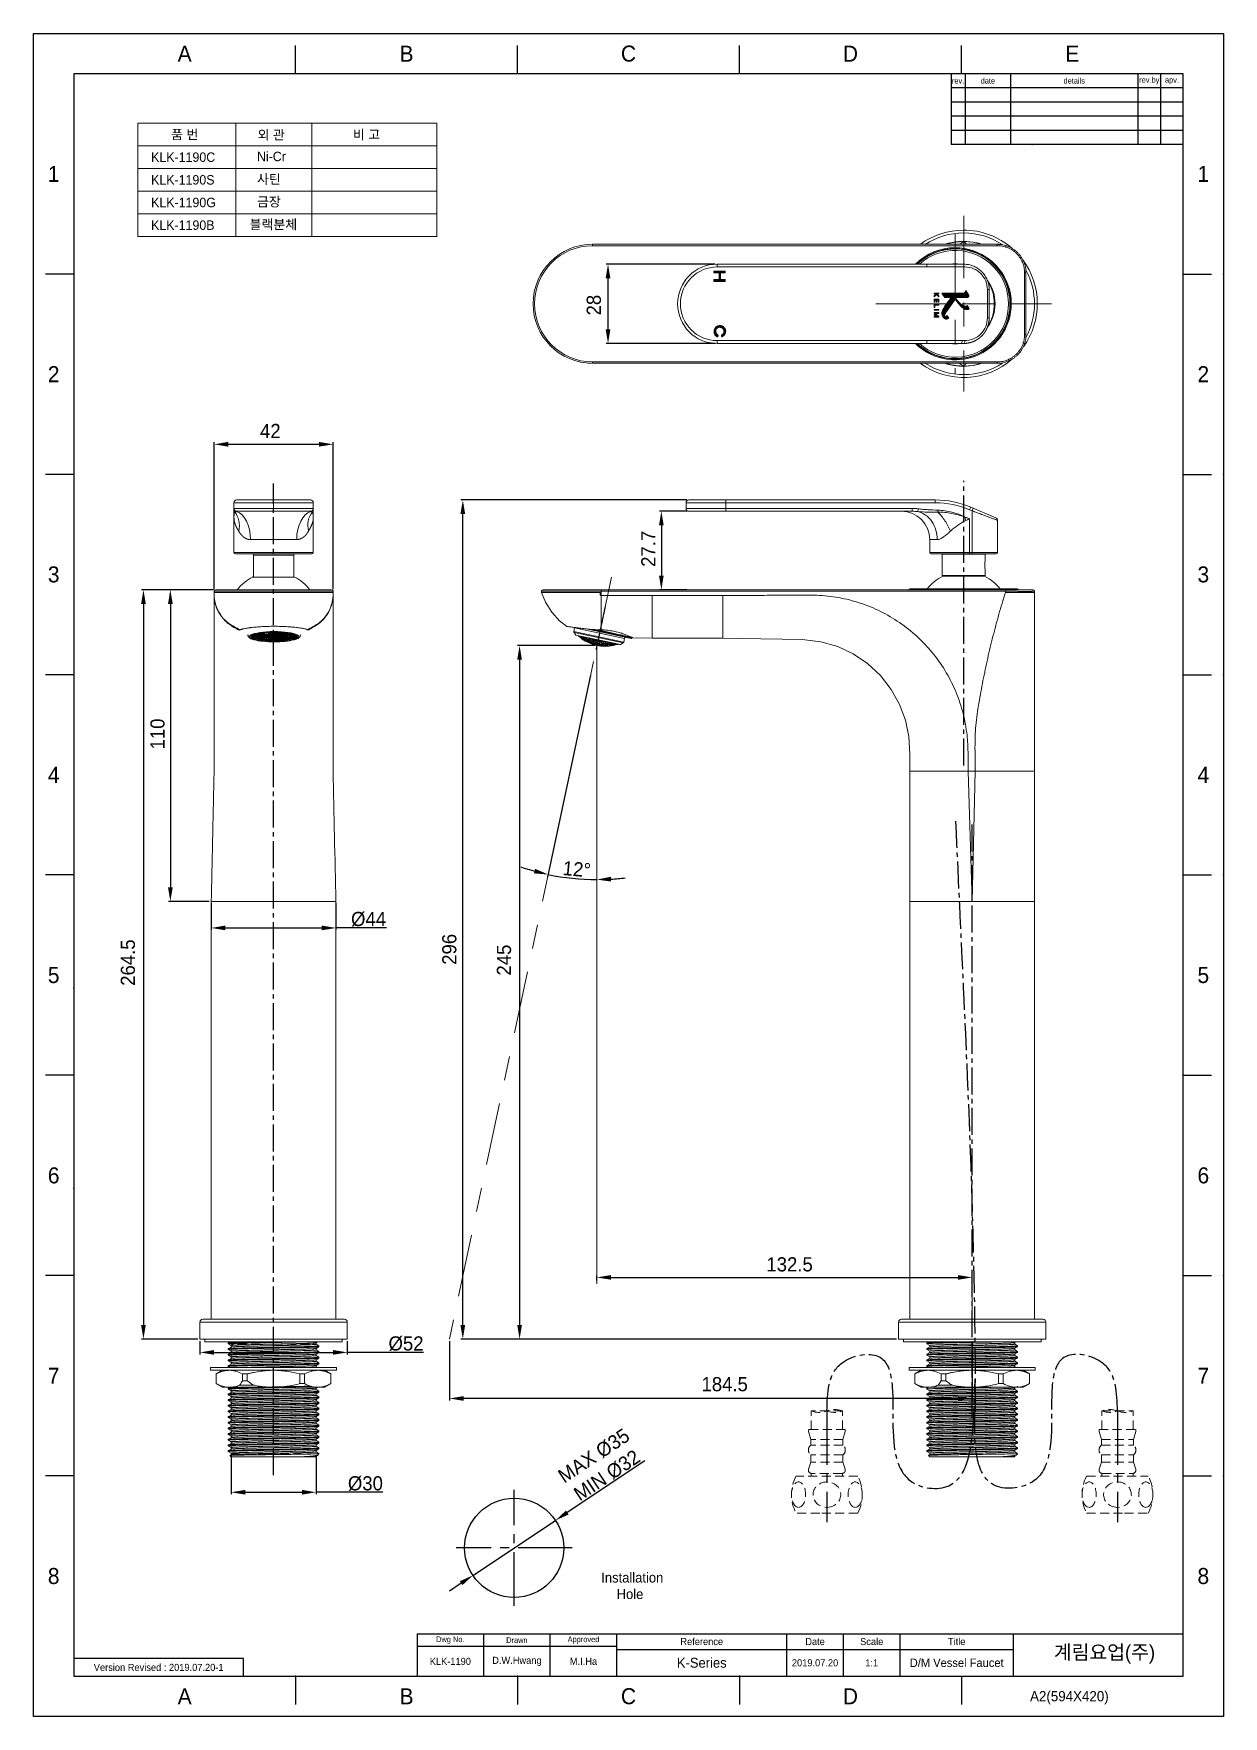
# Model space of a CAD drawing. Extents: x 8750 to 9170, y -15794 to -15200.
import ezdxf

# ---------------------------------------------------------------- set-up
doc = ezdxf.new("R2010")
doc.units = 0
doc.header["$MEASUREMENT"] = 0
for name, pattern in [('CENTER', [47.5, 22, -8.5, 8.5, -8.5]), ('CENTER2', [28.575, 19.05, -3.175, 3.175, -3.175]), ('CENTERX2', [101.6, 63.5, -12.7, 12.7, -12.7]), ('HIDDEN2', [4.7625, 3.175, -1.5875])]:
    doc.linetypes.add(name, pattern=pattern)
doc.layers.get('0').update_dxf_attribs({"linetype": 'CONTINUOUS'})
doc.layers.get('DEFPOINTS').update_dxf_attribs({"linetype": 'CONTINUOUS'})
doc.layers.add('1', color=4, linetype='HIDDEN2', lineweight=13)
doc.layers.add('5', color=2, linetype='CONTINUOUS', lineweight=9)
for name, color, linetype in [('CENTER', 1, 'CENTER2'), ('DIM', 2, 'CONTINUOUS'), ('FORM', 7, 'CONTINUOUS'), ('TEXT', 2, 'CONTINUOUS')]:
    doc.layers.add(name, color=color, linetype=linetype)
doc.styles.add('ROMANS', font='Gulim.ttf')
doc.styles.get("Standard").update_dxf_attribs({"font": 'Gulim.ttf'})
doc.dimstyles.new('ISO-25', dxfattribs={"dimtxt": 2.5, "dimasz": 2.5, "dimexe": 1.25, "dimexo": 0.625, "dimtad": 1, "dimtxsty": 'Standard', "dimcen": 2.5, "dimadec": 0, "dimazin": 0, "dimtfac": 1, "dimtmove": 0, "dimatfit": 3, "dimfxl": 0, "dimarcsym": 0})
doc.dimstyles.new('STANDARD$0', dxfattribs={"dimtxt": 3.5, "dimasz": 2.5, "dimexe": 0.7, "dimexo": 0.7, "dimgap": 0.5, "dimtad": 3, "dimdec": 4, "dimdsep": 46, "dimtxsty": 'Standard', "dimcen": 0, "dimclrd": 2, "dimclre": 2, "dimclrt": 4, "dimadec": 0, "dimazin": 0, "dimtp": 0.2, "dimtm": 0.1, "dimtfac": 0.5, "dimtdec": 4, "dimtmove": 1, "dimatfit": 3, "dimfxl": 0, "dimtolj": 1, "dimarcsym": 0})
doc.dimstyles.new('STANDARD$2', dxfattribs={"dimtxt": 3.5, "dimasz": 2.5, "dimexe": 1, "dimexo": 1, "dimgap": 0.8, "dimtad": 1, "dimdsep": 46, "dimtxsty": 'Standard', "dimcen": 0, "dimclrd": 2, "dimclre": 2, "dimclrt": 4, "dimadec": 1, "dimazin": 2, "dimtfac": 1, "dimtmove": 0, "dimatfit": 0, "dimfxl": 0, "dimtolj": 1, "dimarcsym": 0})
pattern_1 = [(315, (20837.16543, -4198.61843), (0.08838834765, 0.08838834765), [])]

msp = doc.modelspace()

# ---------------------------------------------------------------- texts
at = {"char_height": 5.657, "attachment_point": 5}
for s, width, insert in [('A', 10, (8803.143, -15206.764)), ('B', 10, (8881.486, -15206.764)), ('C', 10, (8959.829, -15206.764)), ('D', 10, (9038.173, -15206.764)), ('E', 10, (9116.516, -15206.764)), ('1', 50, (8756.9, -15249.189)), ('1', 50, (9162.759, -15249.189)), ('2', 50, (8756.9, -15319.896)), ('2', 50, (9162.759, -15319.896)), ('3', 50, (8756.9, -15390.603)), ('3', 50, (9162.759, -15390.603)), ('4', 50, (8756.9, -15461.31)), ('4', 50, (9162.759, -15461.31)), ('5', 50, (8756.9, -15532.017)), ('5', 50, (9162.759, -15532.017)), ('6', 50, (8756.9, -15602.724)), ('6', 50, (9162.759, -15602.724)), ('7', 50, (8756.9, -15673.431)), ('7', 50, (9162.759, -15673.431)), ('8', 50, (8756.9, -15744.138)), ('8', 50, (9162.759, -15744.138)), ('A', 10, (8803.143, -15786.562)), ('B', 10, (8881.486, -15786.562)), ('C', 10, (8959.829, -15786.562)), ('D', 10, (9038.173, -15786.562))]:
    msp.add_mtext_dynamic_manual_height_columns(s, width=width, gutter_width=12.5, heights=[0], dxfattribs=dict(at, insert=insert))
at = {"layer": '5'}
for s, p in [('품 번', (8798.348, -15236.964)), ('외 관', (8828.88, -15237.09)), ('비 고 ', (8862.533, -15236.988)), ('KLK-1190C', (8791.296, -15244.958)), ('Ni-Cr', (8828.67, -15244.706)), ('KLK-1190S', (8791.296, -15252.958)), ('사틴', (8828.67, -15252.706)), ('KLK-1190G', (8791.296, -15260.958)), ('금장', (8828.67, -15260.706)), ('KLK-1190B', (8791.296, -15268.958)), ('블랙분체', (8826.077, -15268.706))]:
    msp.add_text(s, height=3.3442, dxfattribs=at).set_placement(p)
at = {"layer": '5', "style": 'ROMANS'}
msp.add_text(' A2(594X420)', height=3.6, dxfattribs=at).set_placement((9100.287, -15788.322))
at = {"layer": 'TEXT'}
for s, width, insert, char_height, attachment_point in [('rev.', 5, (9076.188, -15216.335), 2, 5), ('date', 16, (9086.688, -15216.335), 2, 5), ('details', 45, (9117.188, -15216.335), 2, 5), ('rev.by', 8, (9143.688, -15216.335), 2, 5), ('apv.', 8, (9151.688, -15216.335), 2, 5), ('{\\W1.60304; }Installation \\P{\\W5.87723; }Hole', 28.12245, (8948.18, -15742.894), 3.5, 1), ('Dwg No.', 23.5, (8896.938, -15766.742), 2, 5), ('Drawn', 23.5, (8920.438, -15766.742), 2, 5), ('Approved', 23.5, (8943.938, -15766.742), 2, 5), ('Reference', 60, (8985.688, -15767.242), 2.5, 5), ('Date', 20, (9025.688, -15767.242), 2.5, 5), ('Scale', 20, (9045.688, -15767.242), 2.5, 5), ('Title', 40, (9075.688, -15767.242), 2.5, 5), ('Version Revised : 2019.07.20-1', 60, (8793.971, -15776.367), 2.5, 5), ('KLK-1190', 23.5, (8896.938, -15774.242), 2.5, 5), ('D.W.Hwang', 23.5, (8920.438, -15774.242), 2.5, 5), ('M.I.Ha', 23.5, (8943.938, -15774.242), 2.5, 5), ('K-Series', 60, (8985.688, -15774.742), 3.5, 5), ('2019.07.20', 20, (9025.688, -15774.742), 2.5, 5), ('1:1', 20, (9045.688, -15774.742), 2.5, 5), ('D/M Vessel Faucet', 40, (9075.688, -15774.742), 3, 5)]:
    msp.add_mtext_dynamic_manual_height_columns(s, width=width, gutter_width=12.5, heights=[0], dxfattribs=dict(at, insert=insert, char_height=char_height, attachment_point=attachment_point))
at = {"layer": 'TEXT', "linetype": 'CENTERX2', "insert": (9127.865, -15771.75), "char_height": 5, "attachment_point": 5}
msp.add_mtext_dynamic_manual_height_columns('{\\fHYGothic-Medium|b0|i0|c129|p18;계림요업(주)}', width=60, gutter_width=12.5, heights=[0], dxfattribs=at)

# ---------------------------------------------------------------- blocks, each defined once
blk = doc.blocks.new('*D0')
at = {"layer": 'DEFPOINTS', "color": 0}
for p in [(8934.04, -15724.48), (8904.9, -15743.87)]:
    blk.add_point(p, dxfattribs=at)
at = {"layer": 'DIM', "color": 0, "lineweight": -2}
for p, q in [((8965.57, -15703.5), (8938.2, -15721.71)), ((8904.9, -15743.87), (8934.04, -15724.48)), ((8900.74, -15746.64), (8896.58, -15749.41))]:
    blk.add_line(p, q, dxfattribs=at)
at = {"layer": 'DIM', "color": 0}
for points in [[(8937.74, -15721.02), (8938.67, -15722.4), (8934.04, -15724.48)], [(8900.28, -15745.95), (8901.2, -15747.33), (8904.9, -15743.87)]]:
    blk.add_solid(points, dxfattribs=at)
at = {"layer": 'DIM', "color": 0, "insert": (8949.92, -15705.14), "char_height": 5, "attachment_point": 5, "rotation": 33.64357}
blk.add_mtext('{\\fMS PGothic|b0|i0|c129|p34;MAX %%C35\\PMIN %%C32}', dxfattribs=at)
blk = doc.blocks.new('*D6')
at = {"layer": '5', "color": 2, "lineweight": -2}
for p, q in [((8813.33, -15395.96), (8797.39, -15395.96)), ((8798.09, -15400.96), (8798.09, -15500.96)), ((8811.84, -15505.96), (8797.39, -15505.96))]:
    blk.add_line(p, q, dxfattribs=at)
at = {"layer": '5', "color": 2}
for points in [[(8797.26, -15400.96), (8798.93, -15400.96), (8798.09, -15395.96)], [(8797.26, -15500.96), (8798.93, -15500.96), (8798.09, -15505.96)]]:
    blk.add_solid(points, dxfattribs=at)
at = {"layer": 'DEFPOINTS', "color": 0}
for p in [(8814.03, -15395.96), (8798.09, -15505.96), (8812.54, -15505.96)]:
    blk.add_point(p, dxfattribs=at)
at = {"layer": '5', "color": 4, "insert": (8793.57, -15446.9), "char_height": 5, "attachment_point": 5, "rotation": 90}
blk.add_mtext('\\A1;110', dxfattribs=at)
blk = doc.blocks.new('*D7')
at = {"layer": '5', "color": 2, "lineweight": -2}
for p, q in [((8797.39, -15395.96), (8787.89, -15395.96)), ((8788.59, -15400.96), (8788.59, -15655.46)), ((8807.83, -15660.46), (8787.89, -15660.46))]:
    blk.add_line(p, q, dxfattribs=at)
at = {"layer": '5', "color": 2}
for points in [[(8787.75, -15400.96), (8789.42, -15400.96), (8788.59, -15395.96)], [(8787.75, -15655.46), (8789.42, -15655.46), (8788.59, -15660.46)]]:
    blk.add_solid(points, dxfattribs=at)
at = {"layer": 'DEFPOINTS', "color": 0}
for p in [(8798.09, -15395.96), (8788.59, -15660.46), (8808.53, -15660.46)]:
    blk.add_point(p, dxfattribs=at)
at = {"layer": '5', "color": 4, "insert": (8783.13, -15527.59), "char_height": 5, "attachment_point": 5, "rotation": 90}
blk.add_mtext('\\A1;264.5', dxfattribs=at)
blk = doc.blocks.new('*D11')
at = {"layer": '5', "color": 2, "lineweight": -2}
for p, q in [((8813.53, -15395.76), (8813.53, -15343.94)), ((8818.53, -15344.64), (8850.53, -15344.64)), ((8855.53, -15395.76), (8855.53, -15343.94))]:
    blk.add_line(p, q, dxfattribs=at)
at = {"layer": '5', "color": 2}
for points in [[(8818.53, -15343.8), (8818.53, -15345.47), (8813.53, -15344.64)], [(8850.53, -15343.8), (8850.53, -15345.47), (8855.53, -15344.64)]]:
    blk.add_solid(points, dxfattribs=at)
at = {"layer": 'DEFPOINTS', "color": 0}
for p in [(8855.53, -15344.64), (8813.53, -15396.46), (8855.53, -15396.46)]:
    blk.add_point(p, dxfattribs=at)
at = {"layer": '5', "color": 4, "insert": (8833.39, -15339.93), "char_height": 5, "attachment_point": 5}
blk.add_mtext('\\A1;42', dxfattribs=at)
blk = doc.blocks.new('*D12')
at = {"layer": '5', "color": 2, "lineweight": -2}
for p, q in [((8990.45, -15281.05), (8951.91, -15281.05)), ((8952.61, -15304.05), (8952.61, -15286.05)), ((8990.45, -15309.05), (8951.91, -15309.05))]:
    blk.add_line(p, q, dxfattribs=at)
at = {"layer": '5', "color": 2}
for points in [[(8951.77, -15286.05), (8953.44, -15286.05), (8952.61, -15281.05)], [(8951.77, -15304.05), (8953.44, -15304.05), (8952.61, -15309.05)]]:
    blk.add_solid(points, dxfattribs=at)
at = {"layer": 'DEFPOINTS', "color": 0}
for p in [(8952.61, -15281.05), (8991.15, -15281.05), (8991.15, -15309.05)]:
    blk.add_point(p, dxfattribs=at)
at = {"layer": '5', "color": 4, "insert": (8947.6, -15295.51), "char_height": 5, "attachment_point": 5, "rotation": 90}
blk.add_mtext('\\A1;28', dxfattribs=at)
blk = doc.blocks.new('*D13')
at = {"layer": '5', "color": 2, "lineweight": -2}
blk.add_line((8946.45, -15426.1), (8931.28, -15497.46), dxfattribs=at)
for start, end in [(251.06568, 254.53284), (258, 270), (273.46716, 276.93432)]:
    blk.add_arc((8948.67, -15415.65), 82.64, start, end, dxfattribs=at)
at = {"layer": '5', "color": 2}
for points in [[(8926.83, -15494.48), (8926.44, -15496.1), (8931.49, -15496.48)], [(8953.69, -15498.97), (8953.64, -15497.3), (8948.67, -15498.29)]]:
    blk.add_solid(points, dxfattribs=at)
at = {"layer": 'DEFPOINTS', "color": 0}
for p in [(8953.8, -15391.5), (8948.67, -15416.35), (8946.66, -15425.12), (8937.17, -15497.48), (8948.67, -15640.94)]:
    blk.add_point(p, dxfattribs=at)
at = {"layer": '5', "color": 4, "insert": (8941.58, -15494.6), "char_height": 5, "attachment_point": 5, "rotation": 354.86368}
blk.add_mtext('\\A1;12°', dxfattribs=at)
blk = doc.blocks.new('*D9')
at = {"layer": '5', "color": 2, "lineweight": -2}
for p, q in [((8947.97, -15415.65), (8920.68, -15415.65)), ((8921.38, -15420.65), (8921.38, -15655.46)), ((9054.46, -15660.46), (8920.68, -15660.46))]:
    blk.add_line(p, q, dxfattribs=at)
at = {"layer": '5', "color": 2}
for points in [[(8920.54, -15420.65), (8922.21, -15420.65), (8921.38, -15415.65)], [(8920.54, -15655.46), (8922.21, -15655.46), (8921.38, -15660.46)]]:
    blk.add_solid(points, dxfattribs=at)
at = {"layer": 'DEFPOINTS', "color": 0}
for p in [(8948.67, -15415.65), (8921.38, -15660.46), (9055.16, -15660.46)]:
    blk.add_point(p, dxfattribs=at)
at = {"layer": '5', "color": 4, "insert": (8915.89, -15526.7), "char_height": 5, "attachment_point": 5, "rotation": 90}
blk.add_mtext('\\A1;245', dxfattribs=at)
blk = doc.blocks.new('*D1')
at = {"layer": '5', "color": 2, "lineweight": -2}
for p, q in [((8812.53, -15506.66), (8812.53, -15516.05)), ((8856.53, -15506.66), (8856.53, -15516.05)), ((8817.53, -15515.35), (8851.53, -15515.35)), ((8874.4, -15515.35), (8856.53, -15515.35))]:
    blk.add_line(p, q, dxfattribs=at)
at = {"layer": '5', "color": 2}
for points in [[(8817.53, -15514.51), (8817.53, -15516.18), (8812.53, -15515.35)], [(8851.53, -15514.51), (8851.53, -15516.18), (8856.53, -15515.35)]]:
    blk.add_solid(points, dxfattribs=at)
at = {"layer": 'DEFPOINTS', "color": 0}
for p in [(8812.53, -15505.96), (8856.53, -15505.96), (8856.53, -15515.35)]:
    blk.add_point(p, dxfattribs=at)
at = {"layer": '5', "color": 4, "insert": (8868.06, -15512.28), "char_height": 5, "attachment_point": 5}
blk.add_mtext('\\A1;%%C44', dxfattribs=at)
blk = doc.blocks.new('*D2')
at = {"layer": '5', "color": 2, "lineweight": -2}
for p, q in [((8808.53, -15661.16), (8808.53, -15665.87)), ((8860.53, -15661.16), (8860.53, -15665.87)), ((8813.53, -15665.17), (8855.53, -15665.17)), ((8887.5, -15665.17), (8860.53, -15665.17))]:
    blk.add_line(p, q, dxfattribs=at)
at = {"layer": '5', "color": 2}
for points in [[(8813.53, -15664.33), (8813.53, -15666), (8808.53, -15665.17)], [(8855.53, -15664.33), (8855.53, -15666), (8860.53, -15665.17)]]:
    blk.add_solid(points, dxfattribs=at)
at = {"layer": 'DEFPOINTS', "color": 0}
for p in [(8808.53, -15660.46), (8860.53, -15660.46), (8860.53, -15665.17)]:
    blk.add_point(p, dxfattribs=at)
at = {"layer": '5', "color": 4, "insert": (8881.29, -15662.1), "char_height": 5, "attachment_point": 5}
blk.add_mtext('\\A1;%%C52', dxfattribs=at)
blk = doc.blocks.new('*D3')
at = {"layer": '5', "color": 2, "lineweight": -2}
for p, q in [((8819.53, -15701.69), (8819.53, -15715.24)), ((8849.53, -15701.69), (8849.53, -15715.24)), ((8824.53, -15714.54), (8844.53, -15714.54)), ((8873.16, -15714.54), (8849.53, -15714.54))]:
    blk.add_line(p, q, dxfattribs=at)
at = {"layer": '5', "color": 2}
for points in [[(8824.53, -15713.7), (8824.53, -15715.37), (8819.53, -15714.54)], [(8844.53, -15713.7), (8844.53, -15715.37), (8849.53, -15714.54)]]:
    blk.add_solid(points, dxfattribs=at)
at = {"layer": 'DEFPOINTS', "color": 0}
for p in [(8819.53, -15700.99), (8849.53, -15700.99), (8849.53, -15714.54)]:
    blk.add_point(p, dxfattribs=at)
at = {"layer": '5', "color": 4, "insert": (8866.95, -15711.47), "char_height": 5, "attachment_point": 5}
blk.add_mtext('\\A1;%%C30', dxfattribs=at)
blk = doc.blocks.new('*D4')
at = {"layer": '5', "color": 2, "lineweight": -2}
for p, q in [((8980.45, -15364.28), (8900.64, -15364.28)), ((8901.34, -15655.46), (8901.34, -15369.28)), ((9054.46, -15660.46), (8900.64, -15660.46))]:
    blk.add_line(p, q, dxfattribs=at)
at = {"layer": '5', "color": 2}
for points in [[(8900.5, -15369.28), (8902.17, -15369.28), (8901.34, -15364.28)], [(8900.5, -15655.46), (8902.17, -15655.46), (8901.34, -15660.46)]]:
    blk.add_solid(points, dxfattribs=at)
at = {"layer": 'DEFPOINTS', "color": 0}
for p in [(8901.34, -15364.28), (8981.15, -15364.28), (9055.16, -15660.46)]:
    blk.add_point(p, dxfattribs=at)
at = {"layer": '5', "color": 4, "insert": (8896.6, -15522.9), "char_height": 5, "attachment_point": 5, "rotation": 90}
blk.add_mtext('\\A1;296', dxfattribs=at)
blk = doc.blocks.new('*D5')
at = {"layer": '5', "color": 2, "lineweight": -2}
for p, q in [((8980.45, -15368.28), (8970.73, -15368.28)), ((8971.43, -15373.28), (8971.43, -15390.96)), ((8980.45, -15395.96), (8970.73, -15395.96))]:
    blk.add_line(p, q, dxfattribs=at)
at = {"layer": '5', "color": 2}
for points in [[(8970.59, -15373.28), (8972.26, -15373.28), (8971.43, -15368.28)], [(8970.59, -15390.96), (8972.26, -15390.96), (8971.43, -15395.96)]]:
    blk.add_solid(points, dxfattribs=at)
at = {"layer": 'DEFPOINTS', "color": 0}
for p in [(8981.15, -15368.28), (8971.43, -15395.96), (8981.15, -15395.96)]:
    blk.add_point(p, dxfattribs=at)
at = {"layer": '5', "color": 4, "insert": (8966.82, -15381.54), "char_height": 5, "attachment_point": 5, "rotation": 90}
blk.add_mtext('\\A1;27.7', dxfattribs=at)
blk = doc.blocks.new('*D8')
at = {"layer": '5', "color": 2, "lineweight": -2}
for p, q in [((8896.64, -15661.16), (8896.64, -15682.13)), ((9081.16, -15661.16), (9081.16, -15682.13)), ((9076.16, -15681.43), (8901.64, -15681.43))]:
    blk.add_line(p, q, dxfattribs=at)
at = {"layer": '5', "color": 2}
for points in [[(8901.64, -15680.59), (8901.64, -15682.26), (8896.64, -15681.43)], [(9076.16, -15680.59), (9076.16, -15682.26), (9081.16, -15681.43)]]:
    blk.add_solid(points, dxfattribs=at)
at = {"layer": 'DEFPOINTS', "color": 0}
for p in [(8896.64, -15660.46), (9081.16, -15660.46), (8896.64, -15681.43)]:
    blk.add_point(p, dxfattribs=at)
at = {"layer": '5', "color": 4, "insert": (8993.79, -15676.41), "char_height": 5, "attachment_point": 5}
blk.add_mtext('\\A1;184.5', dxfattribs=at)
blk = doc.blocks.new('*D10')
at = {"layer": '5', "color": 2, "lineweight": -2}
for p, q in [((8948.67, -15639.79), (8948.67, -15638)), ((9081.16, -15639.79), (9081.16, -15638)), ((8953.67, -15638.7), (9076.16, -15638.7))]:
    blk.add_line(p, q, dxfattribs=at)
at = {"layer": '5', "color": 2}
for points in [[(8953.67, -15637.87), (8953.67, -15639.53), (8948.67, -15638.7)], [(9076.16, -15637.87), (9076.16, -15639.53), (9081.16, -15638.7)]]:
    blk.add_solid(points, dxfattribs=at)
at = {"layer": 'DEFPOINTS', "color": 0}
for p in [(8948.67, -15640.49), (9081.16, -15638.7), (9081.16, -15640.49)]:
    blk.add_point(p, dxfattribs=at)
at = {"layer": '5', "color": 4, "insert": (9016.7, -15634.13), "char_height": 5, "attachment_point": 5}
blk.add_mtext('\\A1;132.5', dxfattribs=at)

# ---------------------------------------------------------------- dimensions: what is measured, and where the dimension line sits
at = {"layer": '5'}
for base, p1, p2, picture, middle, dimtype in [((8952.608, -15281.049), (8991.151, -15309.049), (8991.151, -15281.049), '*D12', (8950.667, -15295.505), 160), ((8788.586, -15660.459), (8798.092, -15395.959), (8808.534, -15660.459), '*D7', (8786.199, -15527.593), 128), ((8798.092, -15505.959), (8814.034, -15395.959), (8812.538, -15505.959), '*D6', (8796.644, -15446.895), 128)]:
    dim = msp.add_linear_dim(base=base, p1=p1, p2=p2, angle=90, dimstyle='STANDARD$0', override={"dimtxt": 5, "dimasz": 5, "dimdec": 1, "dimzin": 9, "dimtdec": 1, "dimfxl": 1.25, "dimtfill": 1}, dxfattribs=at)
    dim.commit()
    dim.dimension.update_dxf_attribs({"geometry": picture, "text_midpoint": middle, "dimtype": dimtype})
for base, p1, p2, picture, middle, dimtype in [((8855.534, -15344.637), (8813.534, -15396.459), (8855.534, -15396.459), '*D11', (8833.387, -15343), 160), ((9081.16, -15638.701), (8948.672, -15640.494), (9081.16, -15640.494), '*D10', (9016.695, -15637.201), 160), ((8896.635, -15681.426), (9081.16, -15660.459), (8896.635, -15660.459), '*D8', (8993.786, -15679.479), 128)]:
    dim = msp.add_linear_dim(base=base, p1=p1, p2=p2, dimstyle='STANDARD$0', override={"dimtxt": 5, "dimasz": 5, "dimdec": 1, "dimzin": 9, "dimtdec": 1, "dimfxl": 1.25, "dimtfill": 1}, dxfattribs=at)
    dim.commit()
    dim.dimension.update_dxf_attribs({"geometry": picture, "text_midpoint": middle, "dimtype": dimtype})
for base, p1, p2, text, picture, middle, dimtype in [((8901.336, -15364.277), (9055.16, -15660.459), (8981.155, -15364.277), '296', '*D4', (8899.664, -15522.9), 128), ((8971.426, -15395.959), (8981.155, -15368.277), (8981.155, -15395.959), '27.7', '*D5', (8969.889, -15381.543), 128), ((8921.375, -15660.459), (8948.672, -15415.646), (9055.16, -15660.459), '245', '*D9', (8918.962, -15526.702), 160)]:
    dim = msp.add_linear_dim(base=base, p1=p1, p2=p2, angle=90, text=text, dimstyle='STANDARD$0', override={"dimtxt": 5, "dimasz": 5, "dimdec": 1, "dimzin": 9, "dimtdec": 1, "dimfxl": 1.25, "dimtfill": 1}, dxfattribs=at)
    dim.commit()
    dim.dimension.update_dxf_attribs({"geometry": picture, "text_midpoint": middle, "dimtype": dimtype})
dim = msp.add_angular_dim_2l(base=(8937.171, -15497.481), line1=((8948.672, -15416.346), (8948.672, -15640.94)), line2=((8953.805, -15391.497), (8946.658, -15425.12)), dimstyle='STANDARD$2', override={"dimtxt": 5, "dimasz": 5, "dimdec": 1, "dimzin": 9, "dimtdec": 1, "dimfxl": 1.25, "dimtfill": 1}, dxfattribs=at)
dim.commit()
dim.dimension.update_dxf_attribs({"geometry": '*D13', "text_midpoint": (8941.273, -15497.954), "dimtype": 162})
for base, p1, p2, text, picture, middle in [((8856.534, -15515.345), (8812.534, -15505.959), (8856.534, -15505.959), '%%C44', '*D1', (8868.064, -15515.345)), ((8860.534, -15665.165), (8808.534, -15660.459), (8860.534, -15660.459), '%%C52', '*D2', (8881.286, -15665.165)), ((8849.534, -15714.537), (8819.534, -15700.991), (8849.534, -15700.991), '%%C30', '*D3', (8866.954, -15714.537))]:
    dim = msp.add_linear_dim(base=base, p1=p1, p2=p2, text=text, dimstyle='STANDARD$0', override={"dimtxt": 5, "dimasz": 5, "dimdec": 1, "dimzin": 9, "dimtdec": 1, "dimfxl": 1.25, "dimtfill": 1}, dxfattribs=at)
    dim.commit()
    dim.dimension.update_dxf_attribs({"geometry": picture, "text_midpoint": middle, "dimtype": 128})
at = {"layer": 'DIM'}
dim = msp.add_diameter_dim_2p(p1=(8904.905, -15743.871), p2=(8934.042, -15724.48), text='{\\fMS PGothic|b0|i0|c129|p34;MAX %%C35\\PMIN %%C32}', dimstyle='ISO-25', override={"dimtxt": 5, "dimasz": 5, "dimfxl": 1.25}, dxfattribs=at)
dim.commit()
dim.dimension.update_dxf_attribs({"geometry": '*D0', "text_midpoint": (8949.92, -15705.138)})

# ---------------------------------------------------------------- hatches: boundary and pattern name
at = {"layer": '5', "linetype": 'Continuous'}
h = msp.add_hatch(dxfattribs=at)
h.set_pattern_fill('ANSI31', color=256, scale=0.21, angle=-90)
h.set_pattern_definition([(315, (29559.00006, 252.030964), (0.018561553006, 0.018561553006), [])])
h.paths.add_polyline_path([(8991.845, -15286.495), (8989.922, -15286.495), (8989.922, -15287.121), (8993.989, -15287.121), (8993.989, -15286.495), (8992.313, -15286.495), (8992.313, -15284.104), (8993.989, -15284.104), (8993.989, -15283.478), (8989.922, -15283.478), (8989.922, -15284.104), (8991.845, -15284.104)])
at = {"layer": '5'}
h = msp.add_hatch(dxfattribs=at)
h.set_pattern_fill('ANSI31', color=256, angle=-90)
h.set_pattern_definition(pattern_1)
h.paths.add_polyline_path([(9068.443, -15291.559), (9067.728, -15291.559), (9067.728, -15291.321), (9069.33, -15291.321), (9069.33, -15291.559), (9068.615, -15291.559), (9069.33, -15292.261), (9069.33, -15292.56), (9068.536, -15291.769), (9067.728, -15292.562), (9067.728, -15292.263)])
h = msp.add_hatch(dxfattribs=at)
h.set_pattern_fill('ANSI31', color=256, angle=-90)
h.set_pattern_definition(pattern_1)
h.paths.add_polyline_path([(9069.131, -15294.469), (9069.131, -15293.599), (9068.66, -15293.599), (9068.66, -15294.446), (9068.458, -15294.446), (9068.458, -15293.599), (9067.931, -15293.599), (9067.931, -15294.487), (9067.728, -15294.487), (9067.728, -15293.363), (9069.33, -15293.363), (9069.33, -15294.469)])
h = msp.add_hatch(dxfattribs=at)
h.set_pattern_fill('ANSI31', color=256, angle=-90)
h.set_pattern_definition(pattern_1)
h.paths.add_polyline_path([(9067.726, -15297.079), (9069.33, -15297.079), (9069.33, -15297.313), (9067.726, -15297.313)])
h = msp.add_hatch(dxfattribs=at)
h.set_pattern_fill('ANSI31', color=256, angle=-90)
h.set_pattern_definition(pattern_1)
h.paths.add_polyline_path([(9067.728, -15295.285), (9069.33, -15295.285), (9069.33, -15295.522), (9067.931, -15295.522), (9067.931, -15296.297), (9067.728, -15296.297)])
h = msp.add_hatch(dxfattribs=at)
h.set_pattern_fill('ANSI31', color=256, angle=-90)
h.set_pattern_definition(pattern_1)
h.paths.add_polyline_path([(9067.728, -15299.491), (9068.949, -15299.491), (9067.728, -15299.008), (9067.728, -15298.81), (9068.943, -15298.332), (9067.728, -15298.332), (9067.728, -15298.094), (9069.331, -15298.094), (9069.331, -15298.421), (9068.088, -15298.914), (9069.331, -15299.399), (9069.331, -15299.732), (9067.728, -15299.732)])
at = {"layer": '5', "linetype": 'Continuous'}
h = msp.add_hatch(dxfattribs=at)
h.set_pattern_fill('ANSI31', color=256, scale=0.2, angle=-90)
h.set_pattern_definition([(315, (28586.029007, -507.26458), (0.01767766953, 0.01767766953), [])])
h.paths.add_polyline_path([(8992.631, -15306.153), (8992.775, -15306.74, 5.7439115), (8991.382, -15306.74), (8991.526, -15306.153, -5.0937924)])

# ---------------------------------------------------------------- linework, layer by layer
for p, q in [((8842.314, -15213.835), (8842.314, -15203.835)), ((8920.658, -15213.835), (8920.658, -15203.835)), ((8999.001, -15213.835), (8999.001, -15203.835)), ((9077.345, -15213.835), (9077.345, -15203.835)), ((8763.971, -15213.835), (8763.971, -15779.492)), ((9155.688, -15213.835), (8763.971, -15213.835)), ((9155.688, -15779.492), (9155.688, -15213.835)), ((8763.971, -15284.542), (8753.971, -15284.542)), ((9155.688, -15284.542), (9165.688, -15284.542)), ((8763.971, -15355.249), (8753.971, -15355.249)), ((9155.688, -15355.249), (9165.688, -15355.249)), ((8763.971, -15425.956), (8753.971, -15425.956)), ((9155.688, -15425.956), (9165.688, -15425.956)), ((8763.971, -15496.663), (8753.971, -15496.663)), ((9155.688, -15496.663), (9165.688, -15496.663)), ((8763.971, -15567.37), (8753.971, -15567.37)), ((9155.688, -15567.37), (9165.688, -15567.37)), ((8763.971, -15638.077), (8753.971, -15638.077)), ((9155.688, -15638.077), (9165.688, -15638.077)), ((8763.971, -15708.784), (8753.971, -15708.784)), ((9155.688, -15708.784), (9165.688, -15708.784)), ((8763.971, -15779.492), (9155.688, -15779.492)), ((8842.314, -15779.492), (8842.314, -15789.492)), ((8920.658, -15779.492), (8920.658, -15789.492)), ((8999.001, -15779.492), (8999.001, -15789.492)), ((9077.345, -15779.492), (9077.345, -15789.492))]:
    msp.add_line(p, q)
at = {"color": 2, "lineweight": 0}
for p, q in [((9067.728, -15291.559), (9067.728, -15291.321)), ((9067.728, -15291.321), (9069.33, -15291.321)), ((9067.728, -15292.263), (9068.443, -15291.559)), ((9068.443, -15291.559), (9067.728, -15291.559)), ((9068.536, -15291.769), (9067.728, -15292.562)), ((9067.728, -15292.562), (9067.728, -15292.263)), ((9069.33, -15292.56), (9068.536, -15291.769)), ((9069.33, -15291.559), (9068.615, -15291.559)), ((9068.615, -15291.559), (9069.33, -15292.261)), ((9069.33, -15291.321), (9069.33, -15291.559)), ((9069.33, -15292.261), (9069.33, -15292.56))]:
    msp.add_line(p, q, dxfattribs=at)
msp.add_lwpolyline([(8749.829, -15199.694), (9169.829, -15199.694), (9169.829, -15793.633), (8749.829, -15793.633)], close=True)
for points in [[(9069.131, -15294.469), (9069.131, -15293.599), (9068.66, -15293.599), (9068.66, -15294.446), (9068.458, -15294.446), (9068.458, -15293.599), (9067.931, -15293.599), (9067.931, -15294.487), (9067.728, -15294.487), (9067.728, -15293.363), (9069.33, -15293.363), (9069.33, -15294.469), (9069.131, -15294.469)], [(9067.726, -15297.079), (9069.33, -15297.079), (9069.33, -15297.313), (9067.726, -15297.313), (9067.726, -15297.079)], [(9067.728, -15295.285), (9069.33, -15295.285), (9069.33, -15295.522), (9067.931, -15295.522), (9067.931, -15296.297), (9067.728, -15296.297), (9067.728, -15295.285)], [(9067.728, -15299.491), (9068.949, -15299.491), (9067.728, -15299.008), (9067.728, -15298.81), (9068.943, -15298.332), (9067.728, -15298.332), (9067.728, -15298.094), (9069.331, -15298.094), (9069.331, -15298.421), (9068.088, -15298.914), (9069.331, -15299.399), (9069.331, -15299.732), (9067.728, -15299.732), (9067.728, -15299.491)]]:
    msp.add_lwpolyline(points, dxfattribs=at)
msp.add_circle((8919.474, -15734.176), 17.5)
msp.add_open_spline([(9073.757, -15292.857), (9072.466, -15292.857), (9071.471, -15292.857), (9071.471, -15292.857), (9071.471, -15292.857), (9070.473, -15291.344), (9070.473, -15291.344), (9070.473, -15291.344), (9077.682, -15291.344), (9077.682, -15291.344), (9078.148, -15291.344), (9078.453, -15291.24), (9078.607, -15291.033), (9078.757, -15290.828), (9078.862, -15290.619), (9078.924, -15290.406), (9078.924, -15290.406), (9079.498, -15291.284), (9079.498, -15291.284), (9079.619, -15291.465), (9079.724, -15291.641), (9079.814, -15291.813), (9079.936, -15292.043), (9079.997, -15292.255), (9079.997, -15292.448), (9079.997, -15292.721), (9079.831, -15292.857), (9079.498, -15292.857), (9079.498, -15292.857), (9075.076, -15292.857), (9075.076, -15292.857), (9075.454, -15293.325), (9075.842, -15293.784), (9076.243, -15294.235), (9076.703, -15294.755), (9077.579, -15295.627), (9078.291, -15295.867), (9078.712, -15296.002), (9079.171, -15295.901), (9079.497, -15295.604), (9079.497, -15295.604), (9080.091, -15296.833), (9080.091, -15296.833), (9079.59, -15297.156), (9078.956, -15297.184), (9078.429, -15296.904), (9077.87, -15296.614), (9077.017, -15295.744), (9076.627, -15295.283), (9076.129, -15294.692), (9075.648, -15294.087), (9075.187, -15293.466), (9075.187, -15293.466), (9072.436, -15297.27), (9072.436, -15297.27), (9072.151, -15297.707), (9071.888, -15298.131), (9071.649, -15298.539), (9071.43, -15298.958), (9071.322, -15299.3), (9071.322, -15299.565), (9071.322, -15299.567), (9071.322, -15299.57), (9071.322, -15299.572), (9071.361, -15299.577), (9071.402, -15299.579), (9071.443, -15299.579), (9071.773, -15299.579), (9072.062, -15299.415), (9072.242, -15299.164), (9072.242, -15299.164), (9072.94, -15299.992), (9072.94, -15299.992), (9072.94, -15299.992), (9072.824, -15300.184), (9072.449, -15300.367), (9072.17, -15300.505), (9071.779, -15300.531), (9071.422, -15300.233), (9071.422, -15300.233), (9070.715, -15299.725), (9070.542, -15299.016), (9070.481, -15298.806), (9070.45, -15298.571), (9070.45, -15298.31), (9070.45, -15298.009), (9070.58, -15297.597), (9070.843, -15297.074), (9071.444, -15295.874), (9072.839, -15294.017), (9073.757, -15292.857)], degree=3, knots=[0, 0, 0, 0, 1, 1, 1, 2, 2, 2, 3, 3, 3, 4, 4, 4, 5, 5, 5, 6, 6, 6, 7, 7, 7, 8, 8, 8, 9, 9, 9, 10, 10, 10, 11, 11, 11, 12, 12, 12, 13, 13, 13, 14, 14, 14, 15, 15, 15, 16, 16, 16, 17, 17, 17, 18, 18, 18, 19, 19, 19, 20, 20, 20, 21, 21, 21, 22, 22, 22, 23, 23, 23, 24, 24, 24, 25, 25, 25, 26, 26, 26, 27, 27, 27, 28, 28, 28, 29, 29, 29, 30, 30, 30, 30], dxfattribs=at)
for p in [(9102.345, -15238.835), (8763.971, -15284.542), (9169.829, -15284.542), (8763.971, -15355.249), (9169.829, -15355.249), (8763.971, -15425.956), (9169.829, -15425.956), (9169.829, -15496.663), (8763.971, -15536.663), (8763.971, -15607.37), (8763.971, -15638.077), (9169.829, -15638.077), (8763.971, -15708.784), (9169.829, -15708.784), (8842.314, -15779.492), (8920.658, -15779.492), (8999.001, -15779.492)]:
    msp.add_point(p)
at = {"layer": '1', "color": 1, "linetype": 'CENTER', "lineweight": 13}
for p, q in [((9078.156, -15264.049), (9078.156, -15326.049)), ((9075.152, -15270.249), (9075.152, -15319.849)), ((9047.156, -15295.049), (9109.156, -15295.049)), ((9050.352, -15295.049), (9099.952, -15295.049)), ((8953.805, -15391.497), (8896.635, -15660.459))]:
    msp.add_line(p, q, dxfattribs=at)
at = {"layer": '1', "color": 7, "linetype": 'Continuous', "lineweight": 18}
for p, q in [((8947.152, -15274.049), (9090.018, -15274.049)), ((8991.151, -15281.049), (9065.14, -15281.049)), ((9064.857, -15278.488), (9065.144, -15278.488)), ((9065.14, -15281.049), (9077.253, -15281.049)), ((9077.253, -15281.049), (9078.151, -15281.049)), ((9085.16, -15278.488), (9085.447, -15278.488)), ((9092.34, -15286.162), (9092.328, -15285.818)), ((9100.152, -15284.163), (9100.152, -15305.936)), ((9087.151, -15290.049), (9087.151, -15300.049)), ((9093.901, -15290.265), (9093.864, -15289.564)), ((9093.864, -15300.535), (9093.901, -15299.833)), ((9092.328, -15304.281), (9092.34, -15303.936)), ((9065.14, -15309.049), (8991.151, -15309.049)), ((9065.144, -15311.61), (9064.857, -15311.61)), ((9077.253, -15309.049), (9065.14, -15309.049)), ((9078.151, -15309.049), (9077.253, -15309.049)), ((9085.447, -15311.61), (9085.16, -15311.61)), ((9090.018, -15316.049), (8947.152, -15316.049)), ((9090.018, -15316.049), (9090.018, -15316.049)), ((8821.534, -15364.277), (8847.534, -15364.277)), ((8820.534, -15367.277), (8820.534, -15365.277)), ((8820.534, -15382.777), (8820.534, -15370.957)), ((8847.534, -15368.277), (8821.534, -15368.277)), ((8848.534, -15365.277), (8848.534, -15367.277)), ((8848.534, -15370.957), (8848.534, -15382.777)), ((8848.034, -15383.277), (8821.034, -15383.277)), ((8827.434, -15383.777), (8827.434, -15391.49)), ((8841.634, -15391.49), (8841.634, -15383.777)), ((8813.534, -15398.07), (8813.534, -15396.459)), ((8814.034, -15395.959), (8855.034, -15395.959)), ((8855.534, -15398.07), (8855.534, -15396.459)), ((8929.156, -15396.959), (8929.156, -15396.459)), ((8825.488, -15411.869), (8825.488, -15412.072)), ((8826.526, -15412.397), (8827.045, -15412.397)), ((8827.045, -15412.46), (8826.54, -15412.46)), ((8827.045, -15412.138), (8826.743, -15412.138)), ((8826.78, -15412.72), (8827.045, -15412.72)), ((8826.826, -15412.075), (8827.045, -15412.075)), ((8827.045, -15411.941), (8827.045, -15412.075)), ((8827.045, -15412.075), (8827.406, -15411.945)), ((8827.045, -15412.138), (8827.045, -15412.397)), ((8827.406, -15412.268), (8827.045, -15412.138)), ((8827.045, -15412.397), (8827.406, -15412.268)), ((8827.045, -15412.46), (8827.045, -15412.72)), ((8827.406, -15412.59), (8827.045, -15412.46)), ((8827.045, -15412.72), (8827.406, -15412.59)), ((8827.406, -15411.945), (8827.191, -15411.868)), ((8827.305, -15412.106), (8827.666, -15411.976)), ((8827.666, -15412.236), (8827.305, -15412.106)), ((8827.305, -15412.429), (8827.666, -15412.299)), ((8827.666, -15412.559), (8827.305, -15412.429)), ((8827.305, -15412.751), (8827.666, -15412.621)), ((8827.666, -15411.914), (8827.346, -15411.799)), ((8827.666, -15411.678), (8827.666, -15411.914)), ((8828.387, -15411.914), (8827.666, -15411.914)), ((8827.666, -15411.976), (8827.666, -15412.236)), ((8827.666, -15411.976), (8828.387, -15411.976)), ((8828.387, -15412.236), (8827.666, -15412.236)), ((8827.666, -15412.299), (8827.666, -15412.559)), ((8827.666, -15412.299), (8828.387, -15412.299)), ((8828.387, -15412.559), (8827.666, -15412.559)), ((8827.666, -15412.621), (8827.666, -15412.881)), ((8827.666, -15412.621), (8828.387, -15412.621)), ((8827.735, -15411.654), (8828.387, -15411.654)), ((8828.387, -15411.592), (8827.931, -15411.592)), ((8828.748, -15411.462), (8828.387, -15411.592)), ((8828.387, -15411.466), (8828.387, -15411.592)), ((8828.387, -15411.654), (8828.387, -15411.914)), ((8828.387, -15411.654), (8828.748, -15411.784)), ((8828.748, -15411.784), (8828.387, -15411.914)), ((8828.387, -15411.976), (8828.387, -15412.236)), ((8828.387, -15411.976), (8828.748, -15412.106)), ((8828.748, -15412.106), (8828.387, -15412.236)), ((8828.387, -15412.299), (8828.387, -15412.559)), ((8828.387, -15412.299), (8828.748, -15412.429)), ((8828.748, -15412.429), (8828.387, -15412.559)), ((8828.387, -15412.621), (8828.387, -15412.881)), ((8828.387, -15412.621), (8828.748, -15412.751)), ((8828.611, -15411.412), (8828.748, -15411.462)), ((8828.647, -15411.623), (8829.008, -15411.493)), ((8829.008, -15411.753), (8828.647, -15411.623)), ((8828.647, -15411.945), (8829.008, -15411.815)), ((8829.008, -15412.075), (8828.647, -15411.945)), ((8828.647, -15412.268), (8829.008, -15412.138)), ((8829.008, -15412.397), (8828.647, -15412.268)), ((8828.647, -15412.59), (8829.008, -15412.46)), ((8829.008, -15412.72), (8828.647, -15412.59)), ((8829.008, -15411.431), (8828.825, -15411.365)), ((8829.008, -15411.327), (8829.008, -15411.431)), ((8829.73, -15411.431), (8829.008, -15411.431)), ((8829.008, -15411.493), (8829.008, -15411.753)), ((8829.008, -15411.493), (8829.73, -15411.493)), ((8829.73, -15411.753), (8829.008, -15411.753)), ((8829.008, -15411.815), (8829.008, -15412.075)), ((8829.008, -15411.815), (8829.73, -15411.815)), ((8829.73, -15412.075), (8829.008, -15412.075)), ((8829.008, -15412.138), (8829.008, -15412.397)), ((8829.008, -15412.138), (8829.73, -15412.138)), ((8829.73, -15412.397), (8829.008, -15412.397)), ((8829.008, -15412.46), (8829.008, -15412.72)), ((8829.008, -15412.46), (8829.73, -15412.46)), ((8829.73, -15412.72), (8829.008, -15412.72)), ((8829.73, -15411.198), (8829.73, -15411.431)), ((8830.09, -15411.301), (8829.73, -15411.431)), ((8829.73, -15411.493), (8829.73, -15411.753)), ((8829.73, -15411.493), (8830.09, -15411.623)), ((8830.09, -15411.623), (8829.73, -15411.753)), ((8829.73, -15411.815), (8829.73, -15412.075)), ((8829.73, -15411.815), (8830.09, -15411.945)), ((8830.09, -15411.945), (8829.73, -15412.075)), ((8829.73, -15412.138), (8829.73, -15412.397)), ((8829.73, -15412.138), (8830.09, -15412.268)), ((8830.09, -15412.268), (8829.73, -15412.397)), ((8829.73, -15412.46), (8829.73, -15412.72)), ((8829.73, -15412.46), (8830.09, -15412.59)), ((8830.09, -15412.59), (8829.73, -15412.72)), ((8829.782, -15411.19), (8830.09, -15411.301)), ((8829.989, -15411.462), (8830.35, -15411.332)), ((8830.35, -15411.592), (8829.989, -15411.462)), ((8829.989, -15411.784), (8830.35, -15411.654)), ((8830.35, -15411.914), (8829.989, -15411.784)), ((8829.989, -15412.106), (8830.35, -15411.976)), ((8830.35, -15412.236), (8829.989, -15412.106)), ((8829.989, -15412.429), (8830.35, -15412.299)), ((8830.35, -15412.559), (8829.989, -15412.429)), ((8829.989, -15412.751), (8830.35, -15412.621)), ((8830.026, -15411.153), (8830.35, -15411.27)), ((8830.35, -15411.108), (8830.35, -15411.27)), ((8830.35, -15411.27), (8831.072, -15411.27)), ((8830.35, -15411.332), (8830.35, -15411.592)), ((8830.35, -15411.332), (8831.072, -15411.332)), ((8831.072, -15411.592), (8830.35, -15411.592)), ((8830.35, -15411.654), (8830.35, -15411.914)), ((8830.35, -15411.654), (8831.072, -15411.654)), ((8831.072, -15411.914), (8830.35, -15411.914)), ((8830.35, -15411.976), (8830.35, -15412.236)), ((8830.35, -15411.976), (8831.072, -15411.976)), ((8831.072, -15412.236), (8830.35, -15412.236)), ((8830.35, -15412.299), (8830.35, -15412.559)), ((8830.35, -15412.299), (8831.072, -15412.299)), ((8831.072, -15412.559), (8830.35, -15412.559)), ((8830.35, -15412.621), (8830.35, -15412.881)), ((8830.35, -15412.621), (8831.072, -15412.621)), ((8831.072, -15411.024), (8831.072, -15411.27)), ((8831.072, -15411.27), (8831.433, -15411.14)), ((8831.072, -15411.332), (8831.072, -15411.592)), ((8831.072, -15411.332), (8831.433, -15411.462)), ((8831.433, -15411.462), (8831.072, -15411.592)), ((8831.072, -15411.654), (8831.072, -15411.914)), ((8831.072, -15411.654), (8831.433, -15411.784)), ((8831.433, -15411.784), (8831.072, -15411.914)), ((8831.072, -15411.976), (8831.072, -15412.236)), ((8831.072, -15411.976), (8831.433, -15412.106)), ((8831.433, -15412.106), (8831.072, -15412.236)), ((8831.072, -15412.299), (8831.072, -15412.559)), ((8831.072, -15412.299), (8831.433, -15412.429)), ((8831.433, -15412.429), (8831.072, -15412.559)), ((8831.072, -15412.621), (8831.072, -15412.881)), ((8831.072, -15412.621), (8831.433, -15412.751)), ((8831.433, -15411.14), (8831.104, -15411.021)), ((8831.693, -15411.493), (8831.332, -15411.623)), ((8831.332, -15411.623), (8831.693, -15411.753)), ((8831.332, -15411.945), (8831.693, -15411.815)), ((8831.693, -15412.075), (8831.332, -15411.945)), ((8831.332, -15412.268), (8831.693, -15412.138)), ((8831.693, -15412.397), (8831.332, -15412.268)), ((8831.332, -15412.59), (8831.693, -15412.46)), ((8831.693, -15412.72), (8831.332, -15412.59)), ((8831.376, -15410.995), (8831.693, -15411.108)), ((8831.693, -15410.967), (8831.693, -15411.108)), ((8831.693, -15411.108), (8832.414, -15411.108)), ((8831.693, -15411.493), (8831.693, -15411.753)), ((8832.414, -15411.493), (8831.693, -15411.493)), ((8831.693, -15411.753), (8832.414, -15411.753)), ((8831.693, -15411.815), (8831.693, -15412.075)), ((8831.693, -15411.815), (8832.414, -15411.815)), ((8832.414, -15412.075), (8831.693, -15412.075)), ((8831.693, -15412.138), (8831.693, -15412.397)), ((8831.693, -15412.138), (8832.414, -15412.138)), ((8832.414, -15412.397), (8831.693, -15412.397)), ((8831.693, -15412.46), (8831.693, -15412.72)), ((8831.693, -15412.46), (8832.414, -15412.46)), ((8832.414, -15412.72), (8831.693, -15412.72)), ((8832.414, -15410.915), (8832.414, -15411.108)), ((8832.414, -15411.108), (8832.775, -15410.978)), ((8832.414, -15411.493), (8832.414, -15411.753)), ((8832.775, -15411.623), (8832.414, -15411.493)), ((8832.414, -15411.753), (8832.775, -15411.623)), ((8832.414, -15411.815), (8832.414, -15412.075)), ((8832.414, -15411.815), (8832.775, -15411.945)), ((8832.775, -15411.945), (8832.414, -15412.075)), ((8832.414, -15412.138), (8832.414, -15412.397)), ((8832.414, -15412.138), (8832.775, -15412.268)), ((8832.775, -15412.268), (8832.414, -15412.397)), ((8832.414, -15412.46), (8832.414, -15412.72)), ((8832.414, -15412.46), (8832.775, -15412.59)), ((8832.775, -15412.59), (8832.414, -15412.72)), ((8832.775, -15410.978), (8832.573, -15410.906)), ((8832.674, -15411.14), (8833.035, -15411.01)), ((8833.035, -15411.27), (8832.674, -15411.14)), ((8832.674, -15411.462), (8833.035, -15411.332)), ((8833.035, -15411.592), (8832.674, -15411.462)), ((8832.674, -15411.784), (8833.035, -15411.654)), ((8833.035, -15411.914), (8832.674, -15411.784)), ((8832.674, -15412.106), (8833.035, -15411.976)), ((8833.035, -15412.236), (8832.674, -15412.106)), ((8832.674, -15412.429), (8833.035, -15412.299)), ((8833.035, -15412.559), (8832.674, -15412.429)), ((8832.674, -15412.751), (8833.035, -15412.621)), ((8833.035, -15410.947), (8832.876, -15410.89)), ((8833.035, -15410.883), (8833.035, -15410.947)), ((8833.757, -15410.947), (8833.035, -15410.947)), ((8833.035, -15411.01), (8833.035, -15411.27)), ((8833.035, -15411.01), (8833.757, -15411.01)), ((8833.757, -15411.27), (8833.035, -15411.27)), ((8833.035, -15411.332), (8833.035, -15411.592)), ((8833.035, -15411.332), (8833.757, -15411.332)), ((8833.757, -15411.592), (8833.035, -15411.592)), ((8833.035, -15411.654), (8833.035, -15411.914)), ((8833.035, -15411.654), (8833.757, -15411.654)), ((8833.757, -15411.914), (8833.035, -15411.914)), ((8833.035, -15411.976), (8833.035, -15412.236)), ((8833.035, -15411.976), (8833.757, -15411.976)), ((8833.757, -15412.236), (8833.035, -15412.236)), ((8833.035, -15412.299), (8833.035, -15412.559)), ((8833.035, -15412.299), (8833.757, -15412.299)), ((8833.757, -15412.559), (8833.035, -15412.559)), ((8833.035, -15412.621), (8833.035, -15412.881)), ((8833.035, -15412.621), (8833.757, -15412.621)), ((8834.021, -15410.852), (8833.757, -15410.947)), ((8833.757, -15410.858), (8833.757, -15410.947)), ((8833.757, -15411.01), (8833.757, -15411.27)), ((8833.757, -15411.01), (8834.117, -15411.14)), ((8834.117, -15411.14), (8833.757, -15411.27)), ((8833.757, -15411.332), (8833.757, -15411.592)), ((8833.757, -15411.332), (8834.117, -15411.462)), ((8834.117, -15411.462), (8833.757, -15411.592)), ((8833.757, -15411.654), (8833.757, -15411.914)), ((8833.757, -15411.654), (8834.117, -15411.784)), ((8834.117, -15411.784), (8833.757, -15411.914)), ((8833.757, -15411.976), (8833.757, -15412.236)), ((8833.757, -15411.976), (8834.117, -15412.106)), ((8834.117, -15412.106), (8833.757, -15412.236)), ((8833.757, -15412.299), (8833.757, -15412.559)), ((8833.757, -15412.299), (8834.117, -15412.429)), ((8834.117, -15412.429), (8833.757, -15412.559)), ((8833.757, -15412.621), (8833.757, -15412.881)), ((8833.757, -15412.621), (8834.117, -15412.751)), ((8834.377, -15410.849), (8834.016, -15410.978)), ((8834.016, -15410.978), (8834.377, -15411.108)), ((8834.377, -15411.171), (8834.016, -15411.301)), ((8834.016, -15411.301), (8834.377, -15411.431)), ((8834.377, -15411.493), (8834.016, -15411.623)), ((8834.016, -15411.623), (8834.377, -15411.753)), ((8834.377, -15411.815), (8834.016, -15411.945)), ((8834.016, -15411.945), (8834.377, -15412.075)), ((8834.016, -15412.59), (8834.377, -15412.46)), ((8834.377, -15412.72), (8834.016, -15412.59)), ((8834.377, -15410.849), (8834.377, -15411.108)), ((8835.099, -15410.849), (8834.377, -15410.849)), ((8834.377, -15411.108), (8835.099, -15411.108)), ((8834.377, -15411.171), (8834.377, -15411.431)), ((8835.099, -15411.171), (8834.377, -15411.171)), ((8834.377, -15411.431), (8835.099, -15411.431)), ((8834.377, -15411.493), (8834.377, -15411.753)), ((8835.099, -15411.493), (8834.377, -15411.493)), ((8834.377, -15411.753), (8835.099, -15411.753)), ((8834.377, -15411.815), (8834.377, -15412.075)), ((8835.099, -15411.815), (8834.377, -15411.815)), ((8834.377, -15412.075), (8835.099, -15412.075)), ((8834.377, -15412.46), (8834.377, -15412.72)), ((8834.377, -15412.46), (8835.099, -15412.46)), ((8835.099, -15412.72), (8834.377, -15412.72)), ((8835.099, -15410.849), (8835.099, -15411.108)), ((8835.46, -15410.978), (8835.099, -15410.849)), ((8835.099, -15411.108), (8835.46, -15410.978)), ((8835.099, -15411.171), (8835.099, -15411.431)), ((8835.46, -15411.301), (8835.099, -15411.171)), ((8835.099, -15411.431), (8835.46, -15411.301)), ((8835.099, -15411.493), (8835.099, -15411.753)), ((8835.46, -15411.623), (8835.099, -15411.493)), ((8835.099, -15411.753), (8835.46, -15411.623)), ((8835.099, -15411.815), (8835.099, -15412.075)), ((8835.46, -15411.945), (8835.099, -15411.815)), ((8835.099, -15412.075), (8835.46, -15411.945)), ((8835.099, -15412.46), (8835.099, -15412.72)), ((8835.099, -15412.46), (8835.46, -15412.59)), ((8835.46, -15412.59), (8835.099, -15412.72)), ((8835.72, -15411.01), (8835.359, -15411.14)), ((8835.359, -15411.14), (8835.72, -15411.27)), ((8835.72, -15411.332), (8835.359, -15411.462)), ((8835.359, -15411.462), (8835.72, -15411.592)), ((8835.72, -15411.654), (8835.359, -15411.784)), ((8835.359, -15411.784), (8835.72, -15411.914)), ((8835.72, -15411.976), (8835.359, -15412.106)), ((8835.359, -15412.106), (8835.72, -15412.236)), ((8835.72, -15412.299), (8835.359, -15412.429)), ((8835.359, -15412.429), (8835.72, -15412.559)), ((8835.72, -15412.621), (8835.359, -15412.751)), ((8835.455, -15410.852), (8835.72, -15410.947)), ((8835.72, -15410.858), (8835.72, -15410.947)), ((8835.72, -15410.947), (8836.441, -15410.947)), ((8835.72, -15411.01), (8835.72, -15411.27)), ((8836.441, -15411.01), (8835.72, -15411.01)), ((8835.72, -15411.27), (8836.441, -15411.27)), ((8835.72, -15411.332), (8835.72, -15411.592)), ((8836.441, -15411.332), (8835.72, -15411.332)), ((8835.72, -15411.592), (8836.441, -15411.592)), ((8835.72, -15411.654), (8835.72, -15411.914)), ((8836.441, -15411.654), (8835.72, -15411.654)), ((8835.72, -15411.914), (8836.441, -15411.914)), ((8835.72, -15411.976), (8835.72, -15412.236)), ((8836.441, -15411.976), (8835.72, -15411.976)), ((8835.72, -15412.236), (8836.441, -15412.236)), ((8835.72, -15412.299), (8835.72, -15412.559)), ((8836.441, -15412.299), (8835.72, -15412.299)), ((8835.72, -15412.559), (8836.441, -15412.559)), ((8835.72, -15412.621), (8835.72, -15412.881)), ((8836.441, -15412.621), (8835.72, -15412.621)), ((8836.441, -15410.883), (8836.441, -15410.947)), ((8836.441, -15410.947), (8836.6, -15410.89)), ((8836.441, -15411.01), (8836.441, -15411.27)), ((8836.802, -15411.14), (8836.441, -15411.01)), ((8836.441, -15411.27), (8836.802, -15411.14)), ((8836.441, -15411.332), (8836.441, -15411.592)), ((8836.802, -15411.462), (8836.441, -15411.332)), ((8836.441, -15411.592), (8836.802, -15411.462)), ((8836.441, -15411.654), (8836.441, -15411.914)), ((8836.802, -15411.784), (8836.441, -15411.654)), ((8836.441, -15411.914), (8836.802, -15411.784)), ((8836.441, -15411.976), (8836.441, -15412.236)), ((8836.802, -15412.106), (8836.441, -15411.976)), ((8836.441, -15412.236), (8836.802, -15412.106)), ((8836.441, -15412.299), (8836.441, -15412.559)), ((8836.802, -15412.429), (8836.441, -15412.299)), ((8836.441, -15412.559), (8836.802, -15412.429)), ((8836.441, -15412.621), (8836.441, -15412.881)), ((8836.802, -15412.751), (8836.441, -15412.621)), ((8836.903, -15410.906), (8836.701, -15410.978)), ((8836.701, -15410.978), (8837.062, -15411.108)), ((8837.062, -15411.171), (8836.701, -15411.301)), ((8836.701, -15411.301), (8837.062, -15411.431)), ((8837.062, -15411.493), (8836.701, -15411.623)), ((8836.701, -15411.623), (8837.062, -15411.753)), ((8837.062, -15411.815), (8836.701, -15411.945)), ((8836.701, -15411.945), (8837.062, -15412.075)), ((8837.062, -15412.138), (8836.701, -15412.268)), ((8836.701, -15412.268), (8837.062, -15412.397)), ((8837.062, -15412.46), (8836.701, -15412.59)), ((8836.701, -15412.59), (8837.062, -15412.72)), ((8837.062, -15410.915), (8837.062, -15411.108)), ((8837.062, -15411.108), (8837.784, -15411.108)), ((8837.062, -15411.171), (8837.062, -15411.431)), ((8837.784, -15411.171), (8837.062, -15411.171)), ((8837.062, -15411.431), (8837.784, -15411.431)), ((8837.062, -15411.493), (8837.062, -15411.753)), ((8837.784, -15411.493), (8837.062, -15411.493)), ((8837.062, -15411.753), (8837.784, -15411.753)), ((8837.062, -15411.815), (8837.062, -15412.075)), ((8837.784, -15411.815), (8837.062, -15411.815)), ((8837.062, -15412.075), (8837.784, -15412.075)), ((8837.062, -15412.138), (8837.062, -15412.397)), ((8837.784, -15412.138), (8837.062, -15412.138)), ((8837.062, -15412.397), (8837.784, -15412.397)), ((8837.062, -15412.46), (8837.062, -15412.72)), ((8837.784, -15412.46), (8837.062, -15412.46)), ((8837.062, -15412.72), (8837.784, -15412.72)), ((8837.784, -15410.967), (8837.784, -15411.108)), ((8837.784, -15411.108), (8838.1, -15410.995)), ((8837.784, -15411.171), (8837.784, -15411.431)), ((8838.144, -15411.301), (8837.784, -15411.171)), ((8837.784, -15411.431), (8838.144, -15411.301)), ((8837.784, -15411.493), (8837.784, -15411.753)), ((8838.144, -15411.623), (8837.784, -15411.493)), ((8837.784, -15411.753), (8838.144, -15411.623)), ((8837.784, -15411.815), (8837.784, -15412.075)), ((8838.144, -15411.945), (8837.784, -15411.815)), ((8837.784, -15412.075), (8838.144, -15411.945)), ((8837.784, -15412.138), (8837.784, -15412.397)), ((8838.144, -15412.268), (8837.784, -15412.138)), ((8837.784, -15412.397), (8838.144, -15412.268)), ((8837.784, -15412.46), (8837.784, -15412.72)), ((8838.144, -15412.59), (8837.784, -15412.46)), ((8837.784, -15412.72), (8838.144, -15412.59)), ((8838.372, -15411.021), (8838.043, -15411.14)), ((8838.043, -15411.14), (8838.404, -15411.27)), ((8838.404, -15411.332), (8838.043, -15411.462)), ((8838.043, -15411.462), (8838.404, -15411.592)), ((8838.404, -15411.654), (8838.043, -15411.784)), ((8838.043, -15411.784), (8838.404, -15411.914)), ((8838.404, -15411.976), (8838.043, -15412.106)), ((8838.043, -15412.106), (8838.404, -15412.236)), ((8838.043, -15412.429), (8838.404, -15412.299)), ((8838.404, -15412.559), (8838.043, -15412.429)), ((8838.404, -15412.621), (8838.043, -15412.751)), ((8838.404, -15411.024), (8838.404, -15411.27)), ((8838.404, -15411.27), (8839.126, -15411.27)), ((8838.404, -15411.332), (8838.404, -15411.592)), ((8839.126, -15411.332), (8838.404, -15411.332)), ((8838.404, -15411.592), (8839.126, -15411.592)), ((8838.404, -15411.654), (8838.404, -15411.914)), ((8839.126, -15411.654), (8838.404, -15411.654)), ((8838.404, -15411.914), (8839.126, -15411.914)), ((8838.404, -15411.976), (8838.404, -15412.236)), ((8839.126, -15411.976), (8838.404, -15411.976)), ((8838.404, -15412.236), (8839.126, -15412.236)), ((8838.404, -15412.299), (8838.404, -15412.559)), ((8838.404, -15412.299), (8839.126, -15412.299)), ((8839.126, -15412.559), (8838.404, -15412.559)), ((8838.404, -15412.621), (8838.404, -15412.881)), ((8839.126, -15412.621), (8838.404, -15412.621)), ((8839.126, -15411.108), (8839.126, -15411.27)), ((8839.126, -15411.27), (8839.45, -15411.153)), ((8839.126, -15411.332), (8839.126, -15411.592)), ((8839.487, -15411.462), (8839.126, -15411.332)), ((8839.126, -15411.592), (8839.487, -15411.462)), ((8839.126, -15411.654), (8839.126, -15411.914)), ((8839.487, -15411.784), (8839.126, -15411.654)), ((8839.126, -15411.914), (8839.487, -15411.784)), ((8839.126, -15411.976), (8839.126, -15412.236)), ((8839.487, -15412.106), (8839.126, -15411.976)), ((8839.126, -15412.236), (8839.487, -15412.106)), ((8839.126, -15412.299), (8839.126, -15412.559)), ((8839.126, -15412.299), (8839.487, -15412.429)), ((8839.487, -15412.429), (8839.126, -15412.559)), ((8839.126, -15412.621), (8839.126, -15412.881)), ((8839.487, -15412.751), (8839.126, -15412.621)), ((8839.694, -15411.19), (8839.386, -15411.301)), ((8839.386, -15411.301), (8839.747, -15411.431)), ((8839.747, -15411.493), (8839.386, -15411.623)), ((8839.386, -15411.623), (8839.747, -15411.753)), ((8839.747, -15411.815), (8839.386, -15411.945)), ((8839.386, -15411.945), (8839.747, -15412.075)), ((8839.747, -15412.46), (8839.386, -15412.59)), ((8839.386, -15412.59), (8839.747, -15412.72)), ((8839.747, -15411.198), (8839.747, -15411.431)), ((8839.747, -15411.431), (8840.468, -15411.431)), ((8839.747, -15411.493), (8839.747, -15411.753)), ((8840.468, -15411.493), (8839.747, -15411.493)), ((8839.747, -15411.753), (8840.468, -15411.753)), ((8839.747, -15411.815), (8839.747, -15412.075)), ((8840.468, -15411.815), (8839.747, -15411.815)), ((8839.747, -15412.075), (8840.468, -15412.075)), ((8839.747, -15412.46), (8839.747, -15412.72)), ((8840.468, -15412.46), (8839.747, -15412.46)), ((8839.747, -15412.72), (8840.468, -15412.72)), ((8840.468, -15411.327), (8840.468, -15411.431)), ((8840.468, -15411.431), (8840.651, -15411.365)), ((8840.468, -15411.493), (8840.468, -15411.753)), ((8840.829, -15411.623), (8840.468, -15411.493)), ((8840.468, -15411.753), (8840.829, -15411.623)), ((8840.468, -15411.815), (8840.468, -15412.075)), ((8840.829, -15411.945), (8840.468, -15411.815)), ((8840.468, -15412.075), (8840.829, -15411.945)), ((8840.468, -15412.46), (8840.468, -15412.72)), ((8840.829, -15412.59), (8840.468, -15412.46)), ((8840.468, -15412.72), (8840.829, -15412.59)), ((8840.865, -15411.412), (8840.728, -15411.462)), ((8840.728, -15411.462), (8841.089, -15411.592)), ((8841.089, -15411.654), (8840.728, -15411.784)), ((8840.728, -15411.784), (8841.089, -15411.914)), ((8841.089, -15411.976), (8840.728, -15412.106)), ((8840.728, -15412.106), (8841.089, -15412.236)), ((8841.089, -15412.299), (8840.728, -15412.429)), ((8840.728, -15412.429), (8841.089, -15412.559)), ((8841.089, -15412.621), (8840.728, -15412.751)), ((8841.089, -15411.466), (8841.089, -15411.592)), ((8841.089, -15411.592), (8841.545, -15411.592)), ((8841.089, -15411.654), (8841.089, -15411.914)), ((8841.741, -15411.654), (8841.089, -15411.654)), ((8841.089, -15411.914), (8841.811, -15411.914)), ((8841.089, -15411.976), (8841.089, -15412.236)), ((8841.811, -15411.976), (8841.089, -15411.976)), ((8841.089, -15412.236), (8841.811, -15412.236)), ((8841.089, -15412.299), (8841.089, -15412.559)), ((8841.811, -15412.299), (8841.089, -15412.299)), ((8841.089, -15412.559), (8841.811, -15412.559)), ((8841.089, -15412.621), (8841.089, -15412.881)), ((8841.811, -15412.621), (8841.089, -15412.621)), ((8841.811, -15411.678), (8841.811, -15411.914)), ((8841.811, -15411.914), (8842.13, -15411.799)), ((8841.811, -15411.976), (8841.811, -15412.236)), ((8842.171, -15412.106), (8841.811, -15411.976)), ((8841.811, -15412.236), (8842.171, -15412.106)), ((8841.811, -15412.299), (8841.811, -15412.559)), ((8842.171, -15412.429), (8841.811, -15412.299)), ((8841.811, -15412.559), (8842.171, -15412.429)), ((8841.811, -15412.621), (8841.811, -15412.881)), ((8842.171, -15412.751), (8841.811, -15412.621)), ((8842.285, -15411.868), (8842.07, -15411.945)), ((8842.07, -15411.945), (8842.431, -15412.075)), ((8842.431, -15412.138), (8842.07, -15412.268)), ((8842.07, -15412.268), (8842.431, -15412.397)), ((8842.431, -15412.46), (8842.07, -15412.59)), ((8842.07, -15412.59), (8842.431, -15412.72)), ((8842.431, -15411.941), (8842.431, -15412.075)), ((8842.431, -15412.075), (8842.65, -15412.075)), ((8842.431, -15412.138), (8842.431, -15412.397)), ((8842.733, -15412.138), (8842.431, -15412.138)), ((8842.431, -15412.397), (8842.95, -15412.397)), ((8842.431, -15412.46), (8842.431, -15412.72)), ((8842.936, -15412.46), (8842.431, -15412.46)), ((8842.431, -15412.72), (8842.696, -15412.72)), ((8843.988, -15412.072), (8843.988, -15411.869)), ((8826.868, -15412.782), (8827.045, -15412.782)), ((8826.987, -15412.782), (8826.987, -15412.855)), ((8827.045, -15412.782), (8827.045, -15412.887)), ((8827.045, -15412.782), (8827.406, -15412.912)), ((8827.406, -15412.912), (8827.226, -15412.977)), ((8827.666, -15412.881), (8827.305, -15412.751)), ((8827.384, -15413.045), (8827.666, -15412.943)), ((8828.387, -15412.881), (8827.666, -15412.881)), ((8827.666, -15412.943), (8827.666, -15413.151)), ((8827.666, -15412.943), (8828.387, -15412.943)), ((8828.387, -15413.203), (8827.823, -15413.203)), ((8828.028, -15413.266), (8828.387, -15413.266)), ((8828.748, -15412.751), (8828.387, -15412.881)), ((8828.387, -15412.943), (8828.387, -15413.203)), ((8828.387, -15412.943), (8828.748, -15413.073)), ((8828.748, -15413.073), (8828.387, -15413.203)), ((8828.387, -15413.266), (8828.748, -15413.395)), ((8828.477, -15413.298), (8828.477, -15413.384)), ((8828.647, -15412.912), (8829.008, -15412.782)), ((8829.008, -15413.042), (8828.647, -15412.912)), ((8828.647, -15413.234), (8829.008, -15413.104)), ((8829.008, -15413.364), (8828.647, -15413.234)), ((8828.748, -15413.395), (8828.66, -15413.427)), ((8829.008, -15413.427), (8828.875, -15413.474)), ((8829.008, -15412.782), (8829.008, -15413.042)), ((8829.008, -15412.782), (8829.73, -15412.782)), ((8829.73, -15413.042), (8829.008, -15413.042)), ((8829.008, -15413.104), (8829.008, -15413.364)), ((8829.008, -15413.104), (8829.73, -15413.104)), ((8829.73, -15413.364), (8829.008, -15413.364)), ((8829.73, -15413.427), (8829.008, -15413.427)), ((8829.506, -15413.427), (8829.506, -15413.594)), ((8829.73, -15412.782), (8829.73, -15413.042)), ((8829.73, -15412.782), (8830.09, -15412.912)), ((8830.09, -15412.912), (8829.73, -15413.042)), ((8829.73, -15413.104), (8829.73, -15413.364)), ((8829.73, -15413.104), (8830.09, -15413.234)), ((8830.09, -15413.234), (8829.73, -15413.364)), ((8829.73, -15413.427), (8829.73, -15413.631)), ((8830.09, -15413.557), (8829.73, -15413.427)), ((8829.838, -15413.647), (8830.09, -15413.557)), ((8830.35, -15412.881), (8829.989, -15412.751)), ((8829.989, -15413.073), (8830.35, -15412.943)), ((8830.35, -15413.203), (8829.989, -15413.073)), ((8830.35, -15413.266), (8829.989, -15413.395)), ((8829.989, -15413.395), (8830.35, -15413.525)), ((8830.35, -15413.588), (8830.084, -15413.684)), ((8830.169, -15413.653), (8830.169, -15413.696)), ((8831.072, -15412.881), (8830.35, -15412.881)), ((8830.35, -15412.943), (8830.35, -15413.203)), ((8830.35, -15412.943), (8831.072, -15412.943)), ((8831.072, -15413.203), (8830.35, -15413.203)), ((8830.35, -15413.265), (8830.35, -15413.525)), ((8831.072, -15413.266), (8830.35, -15413.266)), ((8830.35, -15413.525), (8831.072, -15413.525)), ((8831.072, -15413.588), (8830.35, -15413.588)), ((8830.713, -15413.588), (8830.713, -15413.765)), ((8831.433, -15412.751), (8831.072, -15412.881)), ((8831.072, -15412.943), (8831.072, -15413.203)), ((8831.072, -15412.943), (8831.433, -15413.073)), ((8831.433, -15413.073), (8831.072, -15413.203)), ((8831.072, -15413.265), (8831.072, -15413.525)), ((8831.433, -15413.395), (8831.072, -15413.266)), ((8831.072, -15413.525), (8831.433, -15413.395)), ((8831.072, -15413.588), (8831.072, -15413.804)), ((8831.433, -15413.718), (8831.072, -15413.588)), ((8831.166, -15413.814), (8831.433, -15413.718)), ((8831.332, -15412.912), (8831.693, -15412.782)), ((8831.693, -15413.042), (8831.332, -15412.912)), ((8831.693, -15413.427), (8831.332, -15413.557)), ((8831.332, -15413.557), (8831.693, -15413.687)), ((8831.693, -15413.749), (8831.44, -15413.84)), ((8831.444, -15413.839), (8831.444, -15413.84)), ((8831.693, -15412.782), (8831.693, -15413.042)), ((8831.693, -15412.782), (8832.414, -15412.782)), ((8832.414, -15413.042), (8831.693, -15413.042)), ((8831.693, -15413.427), (8831.693, -15413.687)), ((8832.414, -15413.427), (8831.693, -15413.427)), ((8831.693, -15413.687), (8832.414, -15413.687)), ((8832.414, -15413.749), (8831.693, -15413.749)), ((8832.414, -15412.782), (8832.414, -15413.042)), ((8832.414, -15412.782), (8832.775, -15412.912)), ((8832.775, -15412.912), (8832.414, -15413.042)), ((8832.414, -15413.427), (8832.414, -15413.687)), ((8832.775, -15413.557), (8832.414, -15413.427)), ((8832.414, -15413.687), (8832.775, -15413.557)), ((8832.775, -15413.879), (8832.414, -15413.749)), ((8832.461, -15413.766), (8832.461, -15413.916)), ((8832.643, -15413.927), (8832.775, -15413.879)), ((8833.035, -15412.881), (8832.674, -15412.751)), ((8833.035, -15412.943), (8832.674, -15413.073)), ((8832.674, -15413.073), (8833.035, -15413.203)), ((8832.674, -15413.395), (8833.035, -15413.266)), ((8833.035, -15413.525), (8832.674, -15413.395)), ((8832.674, -15413.718), (8833.035, -15413.588)), ((8833.035, -15413.848), (8832.674, -15413.718)), ((8832.946, -15413.942), (8833.035, -15413.91)), ((8833.757, -15412.881), (8833.035, -15412.881)), ((8833.035, -15412.943), (8833.035, -15413.203)), ((8833.757, -15412.943), (8833.035, -15412.943)), ((8833.035, -15413.203), (8833.757, -15413.203)), ((8833.035, -15413.265), (8833.035, -15413.525)), ((8833.035, -15413.266), (8833.757, -15413.266)), ((8833.757, -15413.525), (8833.035, -15413.525)), ((8833.035, -15413.588), (8833.035, -15413.848)), ((8833.035, -15413.588), (8833.757, -15413.588)), ((8833.757, -15413.848), (8833.035, -15413.848)), ((8833.035, -15413.91), (8833.757, -15413.91)), ((8834.117, -15412.751), (8833.757, -15412.881)), ((8833.757, -15412.943), (8833.757, -15413.203)), ((8834.117, -15413.073), (8833.757, -15412.943)), ((8833.757, -15413.203), (8834.117, -15413.073)), ((8833.757, -15413.265), (8833.757, -15413.525)), ((8833.757, -15413.266), (8834.117, -15413.395)), ((8834.117, -15413.395), (8833.757, -15413.525)), ((8833.757, -15413.588), (8833.757, -15413.848)), ((8833.757, -15413.588), (8834.117, -15413.718)), ((8834.117, -15413.718), (8833.757, -15413.848)), ((8833.757, -15413.91), (8833.936, -15413.975)), ((8834.016, -15412.912), (8834.377, -15412.782)), ((8834.377, -15413.042), (8834.016, -15412.912)), ((8834.016, -15413.234), (8834.377, -15413.104)), ((8834.377, -15413.364), (8834.016, -15413.234)), ((8834.016, -15413.557), (8834.377, -15413.427)), ((8834.377, -15413.687), (8834.016, -15413.557)), ((8834.016, -15413.879), (8834.377, -15413.749)), ((8834.298, -15413.98), (8834.016, -15413.879)), ((8834.377, -15412.782), (8834.377, -15413.042)), ((8834.377, -15412.782), (8835.099, -15412.782)), ((8835.099, -15413.042), (8834.377, -15413.042)), ((8834.377, -15413.104), (8834.377, -15413.364)), ((8834.377, -15413.104), (8835.099, -15413.104)), ((8835.099, -15413.364), (8834.377, -15413.364)), ((8834.377, -15413.427), (8834.377, -15413.687)), ((8834.377, -15413.427), (8835.099, -15413.427)), ((8835.099, -15413.687), (8834.377, -15413.687)), ((8834.377, -15413.749), (8834.377, -15413.981)), ((8834.377, -15413.749), (8835.099, -15413.749)), ((8835.099, -15412.782), (8835.099, -15413.042)), ((8835.099, -15412.782), (8835.46, -15412.912)), ((8835.46, -15412.912), (8835.099, -15413.042)), ((8835.099, -15413.104), (8835.099, -15413.364)), ((8835.099, -15413.104), (8835.46, -15413.234)), ((8835.46, -15413.234), (8835.099, -15413.364)), ((8835.099, -15413.427), (8835.099, -15413.687)), ((8835.099, -15413.427), (8835.46, -15413.557)), ((8835.46, -15413.557), (8835.099, -15413.687)), ((8835.099, -15413.749), (8835.099, -15413.981)), ((8835.099, -15413.749), (8835.46, -15413.879)), ((8835.46, -15413.879), (8835.178, -15413.98)), ((8835.359, -15412.751), (8835.72, -15412.881)), ((8835.72, -15412.943), (8835.359, -15413.073)), ((8835.359, -15413.073), (8835.72, -15413.203)), ((8835.72, -15413.266), (8835.359, -15413.395)), ((8835.359, -15413.395), (8835.72, -15413.525)), ((8835.72, -15413.588), (8835.359, -15413.718)), ((8835.359, -15413.718), (8835.72, -15413.848)), ((8835.54, -15413.975), (8835.72, -15413.91)), ((8835.72, -15412.881), (8836.441, -15412.881)), ((8835.72, -15412.943), (8835.72, -15413.203)), ((8836.441, -15412.943), (8835.72, -15412.943)), ((8835.72, -15413.203), (8836.441, -15413.203)), ((8835.72, -15413.265), (8835.72, -15413.525)), ((8836.441, -15413.266), (8835.72, -15413.266)), ((8835.72, -15413.525), (8836.441, -15413.525)), ((8835.72, -15413.588), (8835.72, -15413.848)), ((8836.441, -15413.588), (8835.72, -15413.588)), ((8835.72, -15413.848), (8836.441, -15413.848)), ((8835.72, -15413.91), (8836.441, -15413.91)), ((8836.441, -15412.881), (8836.802, -15412.751)), ((8836.441, -15412.943), (8836.441, -15413.203)), ((8836.802, -15413.073), (8836.441, -15412.943)), ((8836.441, -15413.203), (8836.802, -15413.073)), ((8836.441, -15413.265), (8836.441, -15413.525)), ((8836.802, -15413.395), (8836.441, -15413.266)), ((8836.441, -15413.525), (8836.802, -15413.395)), ((8836.441, -15413.588), (8836.441, -15413.848)), ((8836.802, -15413.718), (8836.441, -15413.588)), ((8836.441, -15413.848), (8836.802, -15413.718)), ((8836.441, -15413.91), (8836.53, -15413.942)), ((8837.062, -15412.782), (8836.701, -15412.912)), ((8836.701, -15412.912), (8837.062, -15413.042)), ((8837.062, -15413.104), (8836.701, -15413.234)), ((8836.701, -15413.234), (8837.062, -15413.364)), ((8837.062, -15413.427), (8836.701, -15413.557)), ((8836.701, -15413.557), (8837.062, -15413.687)), ((8837.062, -15413.749), (8836.701, -15413.879)), ((8836.701, -15413.879), (8836.834, -15413.927)), ((8837.015, -15413.766), (8837.015, -15413.916)), ((8837.062, -15412.782), (8837.062, -15413.042)), ((8837.784, -15412.782), (8837.062, -15412.782)), ((8837.062, -15413.042), (8837.784, -15413.042)), ((8837.062, -15413.104), (8837.062, -15413.364)), ((8837.784, -15413.104), (8837.062, -15413.104)), ((8837.062, -15413.364), (8837.784, -15413.364)), ((8837.062, -15413.427), (8837.062, -15413.687)), ((8837.784, -15413.427), (8837.062, -15413.427)), ((8837.062, -15413.687), (8837.784, -15413.687)), ((8837.784, -15413.749), (8837.062, -15413.749)), ((8837.784, -15412.782), (8837.784, -15413.042)), ((8838.144, -15412.912), (8837.784, -15412.782)), ((8837.784, -15413.042), (8838.144, -15412.912)), ((8837.784, -15413.104), (8837.784, -15413.364)), ((8838.144, -15413.234), (8837.784, -15413.104)), ((8837.784, -15413.364), (8838.144, -15413.234)), ((8837.784, -15413.427), (8837.784, -15413.687)), ((8838.144, -15413.557), (8837.784, -15413.427)), ((8837.784, -15413.687), (8838.144, -15413.557)), ((8838.036, -15413.84), (8837.784, -15413.749)), ((8838.032, -15413.839), (8838.032, -15413.84)), ((8838.043, -15412.751), (8838.404, -15412.881)), ((8838.404, -15412.943), (8838.043, -15413.073)), ((8838.043, -15413.073), (8838.404, -15413.203)), ((8838.404, -15413.266), (8838.043, -15413.395)), ((8838.043, -15413.395), (8838.404, -15413.525)), ((8838.404, -15413.588), (8838.043, -15413.718)), ((8838.043, -15413.718), (8838.31, -15413.814)), ((8838.404, -15412.881), (8839.126, -15412.881)), ((8838.404, -15412.943), (8838.404, -15413.203)), ((8839.126, -15412.943), (8838.404, -15412.943)), ((8838.404, -15413.203), (8839.126, -15413.203)), ((8838.404, -15413.265), (8838.404, -15413.525)), ((8839.126, -15413.266), (8838.404, -15413.266)), ((8838.404, -15413.525), (8839.126, -15413.525)), ((8838.404, -15413.588), (8838.404, -15413.804)), ((8839.126, -15413.588), (8838.404, -15413.588)), ((8838.763, -15413.588), (8838.763, -15413.765)), ((8839.126, -15412.881), (8839.487, -15412.751)), ((8839.126, -15412.943), (8839.126, -15413.203)), ((8839.487, -15413.073), (8839.126, -15412.943)), ((8839.126, -15413.203), (8839.487, -15413.073)), ((8839.126, -15413.265), (8839.126, -15413.525)), ((8839.487, -15413.395), (8839.126, -15413.266)), ((8839.126, -15413.525), (8839.487, -15413.395)), ((8839.392, -15413.684), (8839.126, -15413.588)), ((8839.307, -15413.653), (8839.307, -15413.696)), ((8839.747, -15412.782), (8839.386, -15412.912)), ((8839.386, -15412.912), (8839.747, -15413.042)), ((8839.747, -15413.104), (8839.386, -15413.234)), ((8839.386, -15413.234), (8839.747, -15413.364)), ((8839.747, -15413.427), (8839.386, -15413.557)), ((8839.386, -15413.557), (8839.638, -15413.647)), ((8839.747, -15412.782), (8839.747, -15413.042)), ((8840.468, -15412.782), (8839.747, -15412.782)), ((8839.747, -15413.042), (8840.468, -15413.042)), ((8839.747, -15413.104), (8839.747, -15413.364)), ((8840.468, -15413.104), (8839.747, -15413.104)), ((8839.747, -15413.364), (8840.468, -15413.364)), ((8839.747, -15413.427), (8839.747, -15413.631)), ((8840.468, -15413.427), (8839.747, -15413.427)), ((8839.971, -15413.427), (8839.971, -15413.594)), ((8840.468, -15412.782), (8840.468, -15413.042)), ((8840.829, -15412.912), (8840.468, -15412.782)), ((8840.468, -15413.042), (8840.829, -15412.912)), ((8840.468, -15413.104), (8840.468, -15413.364)), ((8840.829, -15413.234), (8840.468, -15413.104)), ((8840.468, -15413.364), (8840.829, -15413.234)), ((8840.601, -15413.474), (8840.468, -15413.427)), ((8840.728, -15412.751), (8841.089, -15412.881)), ((8841.089, -15412.943), (8840.728, -15413.073)), ((8840.728, -15413.073), (8841.089, -15413.203)), ((8840.728, -15413.395), (8841.089, -15413.266)), ((8840.816, -15413.427), (8840.728, -15413.395)), ((8841, -15413.298), (8841, -15413.384)), ((8841.089, -15412.881), (8841.811, -15412.881)), ((8841.089, -15412.943), (8841.089, -15413.203)), ((8841.811, -15412.943), (8841.089, -15412.943)), ((8841.089, -15413.203), (8841.653, -15413.203)), ((8841.089, -15413.266), (8841.448, -15413.266)), ((8841.811, -15412.881), (8842.171, -15412.751)), ((8841.811, -15412.943), (8841.811, -15413.151)), ((8842.092, -15413.045), (8841.811, -15412.943)), ((8842.07, -15412.912), (8842.431, -15412.782)), ((8842.25, -15412.977), (8842.07, -15412.912)), ((8842.431, -15412.782), (8842.431, -15412.887)), ((8842.431, -15412.782), (8842.608, -15412.782)), ((8842.489, -15412.782), (8842.489, -15412.855)), ((8993.156, -15413.032), (8993.156, -15413.032)), ((9059.156, -15459.959), (9059.156, -15459.959)), ((9103.156, -15459.959), (9103.156, -15459.959)), ((8812.534, -15505.959), (8812.534, -15653.459)), ((8812.534, -15505.959), (8856.534, -15505.959)), ((8856.534, -15653.459), (8856.534, -15505.959)), ((8808.534, -15654.459), (8808.534, -15660.459)), ((8809.534, -15653.459), (8859.534, -15653.459)), ((8860.534, -15660.459), (8860.534, -15654.459)), ((8860.534, -15660.459), (8808.534, -15660.459)), ((8810.284, -15660.459), (8810.284, -15661.491)), ((8858.784, -15661.491), (8810.284, -15661.491)), ((8858.784, -15661.491), (8858.784, -15660.459)), ((8812.284, -15670.491), (8812.284, -15671.491)), ((8812.284, -15670.491), (8856.784, -15670.491)), ((8856.784, -15671.491), (8812.284, -15671.491)), ((8816.534, -15671.491), (8814.284, -15672.79)), ((8814.284, -15672.79), (8814.284, -15676.192)), ((8814.284, -15672.79), (8814.307, -15672.79)), ((8814.307, -15676.192), (8814.307, -15672.79)), ((8823.584, -15672.79), (8823.584, -15675.192)), ((8825.257, -15672.79), (8823.584, -15672.79)), ((8825.257, -15675.192), (8825.257, -15672.79)), ((8843.811, -15672.79), (8843.811, -15676.192)), ((8845.484, -15672.79), (8843.811, -15672.79)), ((8845.484, -15676.192), (8845.484, -15672.79)), ((8854.784, -15672.79), (8852.534, -15671.491)), ((8854.761, -15672.79), (8854.784, -15672.79)), ((8854.761, -15672.79), (8854.761, -15676.192)), ((8854.784, -15676.192), (8854.784, -15672.79)), ((8856.784, -15671.491), (8856.784, -15670.491)), ((9063.16, -15671.491), (9060.91, -15672.79)), ((9060.91, -15672.79), (9060.91, -15676.192)), ((9060.91, -15672.79), (9060.933, -15672.79)), ((9060.933, -15676.192), (9060.933, -15672.79)), ((9070.21, -15672.79), (9070.21, -15675.192)), ((9071.883, -15672.79), (9070.21, -15672.79)), ((9071.883, -15675.192), (9071.883, -15672.79)), ((9090.437, -15672.79), (9090.437, -15676.192)), ((9092.11, -15672.79), (9090.437, -15672.79)), ((9092.11, -15676.192), (9092.11, -15672.79)), ((9101.41, -15672.79), (9099.16, -15671.491)), ((9101.387, -15672.79), (9101.41, -15672.79)), ((9101.387, -15672.79), (9101.387, -15676.192)), ((9101.41, -15676.192), (9101.41, -15672.79)), ((8814.284, -15676.192), (8816.534, -15677.491)), ((8814.307, -15676.192), (8814.284, -15676.192)), ((8816.534, -15677.491), (8818.946, -15677.491)), ((8834.534, -15677.491), (8818.946, -15677.491)), ((8827.341, -15676.692), (8822.542, -15676.692)), ((8823.584, -15675.192), (8825.257, -15675.192)), ((8850.123, -15677.491), (8834.534, -15677.491)), ((8845.484, -15676.192), (8843.811, -15676.192)), ((8850.123, -15677.491), (8852.534, -15677.491)), ((8852.534, -15677.491), (8854.784, -15676.192)), ((8854.784, -15676.192), (8854.761, -15676.192)), ((9060.91, -15676.192), (9063.16, -15677.491)), ((9060.933, -15676.192), (9060.91, -15676.192)), ((9063.16, -15677.491), (9065.572, -15677.491)), ((9081.16, -15677.491), (9065.572, -15677.491)), ((9073.967, -15676.692), (9069.168, -15676.692)), ((9070.21, -15675.192), (9071.883, -15675.192)), ((9096.749, -15677.491), (9081.16, -15677.491)), ((9092.11, -15676.192), (9090.437, -15676.192)), ((9096.749, -15677.491), (9099.16, -15677.491)), ((9099.16, -15677.491), (9101.41, -15676.192)), ((9101.41, -15676.192), (9101.387, -15676.192)), ((8820.909, -15701.991), (8820.534, -15701.991)), ((8848.159, -15701.991), (8834.534, -15701.991)), ((8848.534, -15701.991), (8848.159, -15701.991))]:
    msp.add_line(p, q, dxfattribs=at)
at = {"layer": '1', "color": 1, "linetype": 'Continuous', "lineweight": 13}
for p, q in [((8947.152, -15274.049), (8947.152, -15274.549)), ((9090.02, -15274.549), (8947.152, -15274.549)), ((8991.151, -15281.049), (8991.151, -15282.049)), ((9065.14, -15282.049), (8991.151, -15282.049)), ((9064.386, -15278.971), (9064.118, -15278.971)), ((9065.14, -15281.049), (9065.14, -15282.049)), ((9077.644, -15282.049), (9065.14, -15282.049)), ((9078.541, -15282.049), (9077.644, -15282.049)), ((9086.185, -15278.971), (9085.918, -15278.971)), ((9099.652, -15305.938), (9099.652, -15284.161)), ((9087.151, -15290.049), (9086.541, -15290.049)), ((9086.541, -15300.049), (9086.541, -15290.049)), ((9086.541, -15300.049), (9087.151, -15300.049)), ((8991.151, -15308.049), (8991.151, -15309.049)), ((8991.151, -15308.049), (9065.14, -15308.049)), ((9064.118, -15311.128), (9064.386, -15311.128)), ((9065.14, -15308.049), (9077.644, -15308.049)), ((9065.14, -15308.049), (9065.14, -15309.049)), ((9077.644, -15308.049), (9078.541, -15308.049)), ((9085.918, -15311.128), (9086.185, -15311.128)), ((8947.152, -15316.049), (8947.152, -15315.549)), ((8947.152, -15315.549), (9090.02, -15315.549)), ((8820.534, -15365.277), (8834.534, -15365.277)), ((8820.534, -15367.277), (8834.534, -15367.277)), ((8834.534, -15365.277), (8834.534, -15367.277)), ((8848.534, -15365.277), (8834.534, -15365.277)), ((8834.534, -15367.277), (8848.534, -15367.277)), ((8820.534, -15382.777), (8848.534, -15382.777)), ((8842.701, -15378.277), (8826.367, -15378.277)), ((8841.634, -15383.777), (8827.434, -15383.777)), ((8855.534, -15396.459), (8813.534, -15396.459)), ((8808.534, -15654.459), (8860.534, -15654.459))]:
    msp.add_line(p, q, dxfattribs=at)
at = {"layer": '1', "color": 7, "linetype": 'Continuous'}
for p, q in [((9068.145, -15364.277), (8981.155, -15364.277)), ((8994.155, -15368.277), (8994.155, -15364.277)), ((9068.145, -15364.277), (9068.145, -15365.277)), ((8980.155, -15365.277), (8980.155, -15367.277)), ((8980.155, -15365.277), (9068.145, -15365.277)), ((9059.981, -15367.277), (8980.155, -15367.277)), ((8981.155, -15368.277), (9059.981, -15368.277)), ((9059.981, -15367.277), (9059.981, -15368.277)), ((9061.927, -15368.4), (9062.054, -15367.412)), ((9069.051, -15368.56), (9069.08, -15367.886)), ((9078.546, -15370.346), (9078.604, -15370.225)), ((9078.546, -15370.346), (9080.155, -15370.957)), ((9078.604, -15370.225), (9080.155, -15370.957)), ((9080.155, -15383.277), (9080.155, -15370.957)), ((9080.257, -15367.742), (9080.648, -15366.821)), ((9081.155, -15368.123), (9080.257, -15367.742)), ((9089.546, -15370.598), (9080.648, -15366.821)), ((9081.546, -15367.202), (9081.155, -15368.123)), ((9081.155, -15368.123), (9081.155, -15383.277)), ((9090.155, -15382.777), (9090.155, -15371.518)), ((9066.155, -15378.277), (9066.155, -15382.777)), ((9066.155, -15378.277), (9068.784, -15378.277)), ((9090.155, -15382.777), (9066.155, -15382.777)), ((9089.655, -15383.277), (9066.655, -15383.277)), ((9070.555, -15383.477), (9070.555, -15390.959)), ((9070.555, -15383.477), (9085.755, -15383.477)), ((9085.755, -15385.677), (9085.743, -15385.735)), ((9085.755, -15388.877), (9085.743, -15388.821)), ((9085.755, -15383.477), (9085.755, -15385.677)), ((9085.755, -15388.877), (9085.755, -15390.959)), ((9085.755, -15390.959), (9070.555, -15390.959)), ((9085.565, -15391.217), (9070.745, -15391.218)), ((9085.554, -15391.159), (9070.755, -15391.159)), ((9085.52, -15391.206), (9070.79, -15391.207)), ((9071.056, -15391.159), (9071.056, -15391.207)), ((9085.256, -15391.159), (9085.256, -15391.206)), ((8929.156, -15396.459), (8929.156, -15396.959)), ((8929.156, -15396.459), (9093.022, -15396.459)), ((8949.827, -15396.959), (8929.156, -15396.959)), ((9102.656, -15395.959), (8929.656, -15395.959)), ((8949.827, -15397.893), (8949.827, -15396.959)), ((8949.827, -15397.893), (8950.156, -15398.063)), ((8950.156, -15410.125), (8950.156, -15395.959)), ((8968.156, -15398.005), (8950.156, -15398.063)), ((8968.156, -15413.032), (8968.156, -15398.005)), ((8993.156, -15398.005), (8968.156, -15398.005)), ((8993.156, -15398.005), (8993.156, -15410.4)), ((9059.106, -15395.659), (9097.206, -15395.659)), ((9092.866, -15396.958), (9093.022, -15396.459)), ((9103.156, -15396.959), (9092.866, -15396.959)), ((9093.025, -15395.959), (9093.023, -15396.459)), ((9103.155, -15396.458), (9103.156, -15396.458)), ((9103.156, -15396.459), (9103.156, -15459.599)), ((8940.52, -15410.707), (8940.789, -15409.443)), ((8940.521, -15410.707), (8958.127, -15414.45)), ((8941.182, -15411.995), (8940.59, -15411.084)), ((8957.91, -15414.765), (8940.59, -15411.084)), ((8958.396, -15413.185), (8940.789, -15409.443)), ((8941.182, -15411.995), (8956.999, -15415.357)), ((8941.213, -15412.016), (8956.962, -15415.364)), ((8942.125, -15412.285), (8942.131, -15412.257)), ((8942.223, -15412.315), (8942.24, -15412.235)), ((8942.306, -15412.415), (8942.3, -15412.443)), ((8942.751, -15412.708), (8942.779, -15412.576)), ((8942.876, -15412.613), (8942.925, -15412.38)), ((8942.957, -15412.721), (8942.929, -15412.853)), ((8943.561, -15412.754), (8943.61, -15412.526)), ((8944.28, -15412.741), (8944.294, -15412.671)), ((8944.839, -15409.792), (8960.945, -15413.216)), ((8993.156, -15410.4), (8993.156, -15413.032)), ((8943.35, -15413.256), (8943.34, -15413.247)), ((8943.35, -15413.256), (8943.347, -15413.271)), ((8943.406, -15412.992), (8943.356, -15413.228)), ((8943.366, -15413.236), (8943.356, -15413.228)), ((8943.418, -15412.937), (8943.46, -15412.739)), ((8943.445, -15413.301), (8943.5, -15413.044)), ((8943.64, -15412.874), (8943.599, -15413.07)), ((8944.016, -15413.491), (8943.989, -15413.617)), ((8944.115, -15413.516), (8944.197, -15413.131)), ((8944.117, -15413.013), (8944.174, -15412.747)), ((8944.356, -15412.871), (8944.3, -15413.135)), ((8944.673, -15413.767), (8944.713, -15413.579)), ((8944.816, -15413.583), (8944.927, -15413.064)), ((8944.85, -15412.934), (8944.879, -15412.796)), ((8944.899, -15413.687), (8944.859, -15413.875)), ((8945.079, -15412.838), (8945.035, -15413.046)), ((8945.387, -15413.772), (8945.442, -15413.517)), ((8945.391, -15414.247), (8945.47, -15413.876)), ((8945.478, -15414.328), (8945.461, -15414.41)), ((8945.55, -15413.5), (8945.664, -15412.962)), ((8945.63, -15413.615), (8945.576, -15413.87)), ((8945.962, -15414.433), (8946.001, -15414.25)), ((8946.107, -15414.244), (8946.214, -15413.74)), ((8946.134, -15413.625), (8946.204, -15413.297)), ((8946.192, -15414.335), (8946.153, -15414.518)), ((8946.317, -15413.258), (8946.349, -15413.108)), ((8946.394, -15413.386), (8946.324, -15413.713)), ((8946.579, -15414.9), (8946.596, -15414.819)), ((8946.692, -15414.369), (8946.745, -15414.12)), ((8946.7, -15414.823), (8946.777, -15414.46)), ((8946.789, -15414.893), (8946.772, -15414.973)), ((8946.855, -15414.093), (8946.993, -15413.445)), ((8946.938, -15414.196), (8946.885, -15414.444)), ((8946.916, -15413.316), (8946.933, -15413.232)), ((8947.133, -15413.275), (8947.108, -15413.394)), ((8947.284, -15414.948), (8947.323, -15414.768)), ((8947.43, -15414.752), (8947.536, -15414.257)), ((8947.453, -15414.155), (8947.521, -15413.833)), ((8947.518, -15414.831), (8947.48, -15415.011)), ((8947.636, -15413.783), (8947.718, -15413.399)), ((8947.716, -15413.898), (8947.648, -15414.219)), ((8947.916, -15415.341), (8947.933, -15415.261)), ((8948.028, -15414.816), (8948.08, -15414.57)), ((8948.039, -15415.255), (8948.116, -15414.895)), ((8948.131, -15415.313), (8948.114, -15415.393)), ((8948.193, -15414.533), (8948.329, -15413.892)), ((8948.278, -15414.623), (8948.226, -15414.869)), ((8948.249, -15413.776), (8948.303, -15413.523)), ((8948.503, -15413.566), (8948.447, -15413.83)), ((8948.636, -15415.32), (8948.675, -15415.141)), ((8948.785, -15415.115), (8948.889, -15414.623)), ((8948.804, -15414.532), (8948.872, -15414.213)), ((8948.875, -15415.183), (8948.836, -15415.362)), ((8948.989, -15414.152), (8949.087, -15413.69)), ((8949.072, -15414.255), (8949.004, -15414.574)), ((8949.284, -15415.642), (8949.301, -15415.562)), ((8949.395, -15415.118), (8949.447, -15414.872)), ((8949.409, -15415.546), (8949.485, -15415.187)), ((8949.503, -15415.594), (8949.486, -15415.674)), ((8949.562, -15414.824), (8949.698, -15414.183)), ((8949.65, -15414.903), (8949.597, -15415.149)), ((8949.616, -15414.08), (8949.672, -15413.814)), ((8949.872, -15413.857), (8949.818, -15414.11)), ((8950.019, -15415.551), (8950.057, -15415.371)), ((8950.169, -15415.334), (8950.274, -15414.839)), ((8950.187, -15414.759), (8950.255, -15414.438)), ((8950.261, -15415.393), (8950.223, -15415.573)), ((8950.375, -15414.366), (8950.457, -15413.981)), ((8950.46, -15414.458), (8950.392, -15414.779)), ((8950.681, -15415.804), (8950.698, -15415.724)), ((8950.793, -15415.275), (8950.846, -15415.026)), ((8950.808, -15415.696), (8950.885, -15415.333)), ((8950.904, -15415.735), (8950.887, -15415.816)), ((8950.963, -15414.966), (8951.101, -15414.318)), ((8951.053, -15415.036), (8951, -15415.285)), ((8951.016, -15414.225), (8951.042, -15414.105)), ((8951.241, -15414.148), (8951.224, -15414.231)), ((8951.431, -15415.64), (8951.47, -15415.457)), ((8951.585, -15415.408), (8951.692, -15414.905)), ((8951.602, -15414.835), (8951.672, -15414.508)), ((8951.679, -15415.457), (8951.64, -15415.64)), ((8951.794, -15414.422), (8951.826, -15414.272)), ((8951.881, -15414.504), (8951.812, -15414.832)), ((8952.108, -15415.823), (8952.125, -15415.741)), ((8952.223, -15415.282), (8952.277, -15415.028)), ((8952.238, -15415.702), (8952.317, -15415.331)), ((8952.397, -15414.955), (8952.511, -15414.418)), ((8952.489, -15415.014), (8952.434, -15415.27)), ((8952.875, -15415.579), (8952.915, -15415.391)), ((8953.033, -15415.329), (8953.143, -15414.81)), ((8953.051, -15414.75), (8953.096, -15414.542)), ((8953.129, -15415.367), (8953.089, -15415.556)), ((8953.296, -15414.585), (8953.266, -15414.723)), ((8953.686, -15415.13), (8953.742, -15414.866)), ((8953.701, -15415.553), (8953.783, -15415.168)), ((8953.775, -15415.697), (8953.802, -15415.571)), ((8953.866, -15414.778), (8953.88, -15414.709)), ((8953.96, -15414.827), (8953.903, -15415.093)), ((8954.354, -15415.356), (8954.396, -15415.16)), ((8954.4, -15415.63), (8954.455, -15415.373)), ((8954.502, -15415.643), (8954.505, -15415.627)), ((8954.518, -15415.623), (8954.505, -15415.627)), ((8954.561, -15415.363), (8954.511, -15415.599)), ((8954.516, -15415.083), (8954.565, -15414.854)), ((8954.615, -15415.111), (8954.573, -15415.308)), ((8955.054, -15415.43), (8955.082, -15415.299)), ((8955.2, -15415.232), (8955.25, -15415)), ((8955.304, -15415.238), (8955.275, -15415.371)), ((8955.795, -15415.312), (8955.801, -15415.284)), ((8955.917, -15415.226), (8955.934, -15415.145)), ((8956.025, -15415.21), (8956.019, -15415.239)), ((8957.91, -15414.765), (8956.999, -15415.357)), ((8958.127, -15414.45), (8958.396, -15413.185)), ((8960.848, -15413.069), (8960.99, -15413.183)), ((8961.143, -15412.835), (8960.881, -15412.903)), ((8960.881, -15412.903), (8960.882, -15412.903)), ((8960.945, -15413.216), (8960.991, -15413.186)), ((8960.991, -15413.186), (8960.99, -15413.183)), ((8961.301, -15412.909), (8968.156, -15413.032)), ((8968.156, -15413.032), (8993.155, -15413.032)), ((8993.156, -15413.032), (9006.566, -15413.271)), ((9059.156, -15505.959), (9059.155, -15454.036)), ((9059.156, -15459.959), (9082.156, -15459.959)), ((9081.156, -15505.959), (9079.739, -15459.959)), ((9081.156, -15505.959), (9082.156, -15459.959)), ((9082.155, -15459.957), (9103.156, -15459.96)), ((9103.156, -15459.959), (9103.152, -15505.959)), ((9103.156, -15459.599), (9103.156, -15459.96)), ((9059.16, -15505.959), (9103.16, -15505.959)), ((9059.16, -15653.459), (9059.16, -15505.959)), ((9103.16, -15653.459), (9103.16, -15505.959)), ((9055.16, -15654.459), (9107.16, -15654.459)), ((9055.16, -15654.459), (9055.16, -15660.459)), ((9106.16, -15653.459), (9056.16, -15653.459)), ((9107.16, -15654.459), (9107.16, -15660.459)), ((8818.543, -15661.862), (8818.534, -15661.872)), ((8818.534, -15661.873), (8818.534, -15662.174)), ((8818.543, -15662.185), (8818.534, -15662.174)), ((8819.185, -15661.491), (8818.543, -15661.862)), ((8849.524, -15661.764), (8849.996, -15661.491)), ((8849.534, -15662.296), (8849.534, -15661.764)), ((9107.16, -15660.459), (9055.16, -15660.459)), ((9056.86, -15660.459), (9056.86, -15661.459)), ((9105.46, -15661.459), (9056.86, -15661.459)), ((9065.169, -15661.829), (9065.16, -15661.84)), ((9065.16, -15661.841), (9065.16, -15662.141)), ((9065.169, -15662.152), (9065.16, -15662.141)), ((9065.811, -15661.459), (9065.169, -15661.829)), ((9065.169, -15662.153), (9066.157, -15662.724)), ((9096.15, -15661.731), (9096.622, -15661.459)), ((9096.16, -15662.264), (9096.16, -15661.731)), ((9105.46, -15660.459), (9105.46, -15661.459)), ((8818.543, -15663.862), (8818.534, -15663.873)), ((8818.534, -15663.872), (8818.534, -15664.174)), ((8818.543, -15664.185), (8818.534, -15664.174)), ((8818.543, -15665.862), (8818.534, -15665.872)), ((8818.534, -15665.872), (8818.534, -15666.175)), ((8818.543, -15666.185), (8818.534, -15666.175)), ((8818.543, -15667.862), (8818.534, -15667.872)), ((8818.534, -15667.873), (8818.534, -15668.175)), ((8818.543, -15662.186), (8819.531, -15662.756)), ((8819.544, -15663.284), (8818.543, -15663.862)), ((8818.543, -15664.186), (8819.531, -15664.756)), ((8819.544, -15665.284), (8818.543, -15665.862)), ((8818.543, -15666.186), (8819.531, -15666.756)), ((8819.544, -15667.284), (8818.543, -15667.862)), ((8819.534, -15663.296), (8819.534, -15662.752)), ((8819.534, -15665.295), (8819.534, -15664.751)), ((8819.534, -15667.295), (8819.534, -15666.751)), ((8849.524, -15663.764), (8850.525, -15663.186)), ((8849.524, -15665.764), (8850.525, -15665.186)), ((8849.524, -15667.764), (8850.525, -15667.186)), ((8849.534, -15664.295), (8849.534, -15663.764)), ((8849.534, -15666.295), (8849.534, -15665.764)), ((8849.534, -15668.295), (8849.534, -15667.764)), ((8850.525, -15662.862), (8849.537, -15662.291)), ((8850.525, -15664.862), (8849.537, -15664.291)), ((8850.525, -15666.862), (8849.537, -15666.291)), ((8850.525, -15662.862), (8850.534, -15662.872)), ((8850.525, -15663.185), (8850.534, -15663.174)), ((8850.525, -15664.862), (8850.534, -15664.873)), ((8850.525, -15665.185), (8850.534, -15665.175)), ((8850.525, -15666.862), (8850.534, -15666.873)), ((8850.525, -15667.185), (8850.534, -15667.175)), ((8850.534, -15662.872), (8850.534, -15663.174)), ((8850.534, -15664.873), (8850.534, -15665.175)), ((8850.534, -15666.873), (8850.534, -15667.175)), ((9065.169, -15663.83), (9065.16, -15663.841)), ((9065.16, -15663.84), (9065.16, -15664.142)), ((9065.169, -15664.153), (9065.16, -15664.142)), ((9065.169, -15665.829), (9065.16, -15665.84)), ((9065.16, -15665.84), (9065.16, -15666.142)), ((9065.169, -15666.153), (9065.16, -15666.142)), ((9065.169, -15667.829), (9065.16, -15667.84)), ((9065.16, -15667.84), (9065.16, -15668.142)), ((9066.17, -15663.251), (9065.169, -15663.829)), ((9065.169, -15664.153), (9066.157, -15664.724)), ((9066.17, -15665.251), (9065.169, -15665.829)), ((9065.169, -15666.153), (9066.157, -15666.724)), ((9066.17, -15667.251), (9065.169, -15667.829)), ((9066.16, -15663.263), (9066.16, -15662.719)), ((9066.16, -15665.263), (9066.16, -15664.719)), ((9066.16, -15667.263), (9066.16, -15666.719)), ((9096.15, -15663.731), (9097.151, -15663.153)), ((9096.15, -15665.731), (9097.151, -15665.153)), ((9096.15, -15667.731), (9097.151, -15667.153)), ((9096.16, -15664.263), (9096.16, -15663.731)), ((9096.16, -15666.263), (9096.16, -15665.731)), ((9096.16, -15668.263), (9096.16, -15667.731)), ((9097.151, -15662.829), (9096.163, -15662.259)), ((9097.151, -15664.829), (9096.163, -15664.258)), ((9097.151, -15666.829), (9096.163, -15666.258)), ((9097.151, -15662.829), (9097.16, -15662.84)), ((9097.151, -15663.153), (9097.16, -15663.142)), ((9097.151, -15664.83), (9097.16, -15664.84)), ((9097.151, -15665.153), (9097.16, -15665.142)), ((9097.151, -15666.83), (9097.16, -15666.841)), ((9097.151, -15667.153), (9097.16, -15667.142)), ((9097.16, -15662.84), (9097.16, -15663.142)), ((9097.16, -15664.84), (9097.16, -15665.142)), ((9097.16, -15666.841), (9097.16, -15667.142)), ((8818.543, -15668.185), (8818.534, -15668.175)), ((8818.543, -15669.862), (8818.534, -15669.873)), ((8818.534, -15669.872), (8818.534, -15670.175)), ((8818.543, -15670.185), (8818.534, -15670.175)), ((8818.543, -15671.862), (8818.534, -15671.872)), ((8818.543, -15668.186), (8819.531, -15668.756)), ((8819.544, -15669.284), (8818.543, -15669.862)), ((8818.543, -15670.186), (8819.128, -15670.524)), ((8819.534, -15669.295), (8819.534, -15668.751)), ((8849.524, -15669.764), (8850.525, -15669.186)), ((8849.534, -15670.296), (8849.534, -15669.764)), ((8850.525, -15668.862), (8849.537, -15668.291)), ((8849.94, -15670.524), (8849.537, -15670.291)), ((8850.525, -15668.862), (8850.534, -15668.872)), ((8850.525, -15669.185), (8850.534, -15669.175)), ((8850.534, -15668.872), (8850.534, -15669.175)), ((9058.91, -15670.491), (9103.41, -15670.491)), ((9058.91, -15671.491), (9058.91, -15670.491)), ((9103.41, -15671.491), (9058.91, -15671.491)), ((9065.169, -15668.153), (9065.16, -15668.142)), ((9065.169, -15669.83), (9065.16, -15669.841)), ((9065.16, -15669.84), (9065.16, -15670.142)), ((9065.169, -15670.153), (9065.16, -15670.142)), ((9065.169, -15668.153), (9066.157, -15668.724)), ((9066.17, -15669.251), (9065.169, -15669.829)), ((9065.169, -15670.153), (9065.754, -15670.491)), ((9066.16, -15669.263), (9066.16, -15668.719)), ((9096.15, -15669.731), (9097.151, -15669.153)), ((9096.15, -15671.731), (9096.566, -15671.491)), ((9096.16, -15670.263), (9096.16, -15669.731)), ((9097.151, -15668.829), (9096.163, -15668.258)), ((9096.566, -15670.491), (9096.163, -15670.258)), ((9097.151, -15668.829), (9097.16, -15668.84)), ((9097.151, -15669.153), (9097.16, -15669.142)), ((9097.16, -15668.84), (9097.16, -15669.142)), ((9103.41, -15671.491), (9103.41, -15670.491)), ((8818.543, -15677.862), (8818.534, -15677.872)), ((8818.534, -15677.872), (8818.534, -15678.175)), ((8818.543, -15678.185), (8818.534, -15678.175)), ((8818.543, -15679.862), (8818.534, -15679.872)), ((8818.534, -15679.872), (8818.534, -15680.175)), ((8819.185, -15677.491), (8818.543, -15677.862)), ((8818.543, -15678.186), (8819.532, -15678.756)), ((8819.544, -15679.284), (8818.543, -15679.862)), ((8819.534, -15679.295), (8819.534, -15678.752)), ((8849.524, -15677.764), (8849.996, -15677.491)), ((8849.524, -15679.764), (8850.525, -15679.186)), ((8849.534, -15678.295), (8849.534, -15677.764)), ((8849.534, -15680.296), (8849.534, -15679.764)), ((8850.525, -15678.862), (8849.537, -15678.291)), ((8850.525, -15678.862), (8850.534, -15678.873)), ((8850.525, -15679.185), (8850.534, -15679.175)), ((8850.534, -15678.873), (8850.534, -15679.175)), ((9065.169, -15677.829), (9065.16, -15677.84)), ((9065.16, -15677.84), (9065.16, -15678.142)), ((9065.169, -15678.153), (9065.16, -15678.142)), ((9065.169, -15679.829), (9065.16, -15679.84)), ((9065.16, -15679.84), (9065.16, -15680.142)), ((9065.755, -15677.491), (9065.169, -15677.829)), ((9065.169, -15678.153), (9066.158, -15678.724)), ((9066.17, -15679.251), (9065.169, -15679.829)), ((9066.16, -15679.263), (9066.16, -15678.72)), ((9096.15, -15677.731), (9096.566, -15677.491)), ((9096.15, -15679.731), (9097.151, -15679.153)), ((9096.16, -15678.263), (9096.16, -15677.731)), ((9096.16, -15680.263), (9096.16, -15679.731)), ((9097.151, -15678.829), (9096.163, -15678.258)), ((9097.151, -15677.153), (9097.16, -15677.142)), ((9097.151, -15678.83), (9097.16, -15678.841)), ((9097.151, -15679.153), (9097.16, -15679.142)), ((9097.16, -15678.841), (9097.16, -15679.142)), ((8818.543, -15680.185), (8818.534, -15680.175)), ((8818.543, -15681.862), (8818.534, -15681.872)), ((8818.534, -15681.873), (8818.534, -15682.175)), ((8818.543, -15682.185), (8818.534, -15682.175)), ((8818.543, -15683.862), (8818.534, -15683.873)), ((8818.534, -15683.872), (8818.534, -15684.175)), ((8818.543, -15684.185), (8818.534, -15684.175)), ((8818.543, -15685.862), (8818.534, -15685.872)), ((8818.534, -15685.872), (8818.534, -15686.174)), ((8818.543, -15680.186), (8819.532, -15680.756)), ((8819.544, -15681.284), (8818.543, -15681.862)), ((8818.543, -15682.186), (8819.532, -15682.756)), ((8819.544, -15683.284), (8818.543, -15683.862)), ((8818.543, -15684.186), (8819.532, -15684.756)), ((8819.544, -15685.284), (8818.543, -15685.862)), ((8819.534, -15681.296), (8819.534, -15680.752)), ((8819.534, -15683.295), (8819.534, -15682.752)), ((8819.534, -15685.295), (8819.534, -15684.752)), ((8849.524, -15681.764), (8850.525, -15681.186)), ((8849.524, -15683.764), (8850.525, -15683.186)), ((8849.524, -15685.764), (8850.525, -15685.186)), ((8849.534, -15682.295), (8849.534, -15681.764)), ((8849.534, -15684.295), (8849.534, -15683.764)), ((8849.534, -15686.295), (8849.534, -15685.764)), ((8850.525, -15680.862), (8849.537, -15680.291)), ((8850.525, -15682.862), (8849.537, -15682.291)), ((8850.525, -15684.862), (8849.537, -15684.291)), ((8850.525, -15680.862), (8850.534, -15680.873)), ((8850.525, -15681.185), (8850.534, -15681.175)), ((8850.525, -15682.862), (8850.534, -15682.872)), ((8850.525, -15683.185), (8850.534, -15683.174)), ((8850.525, -15684.862), (8850.534, -15684.873)), ((8850.525, -15685.185), (8850.534, -15685.174)), ((8850.534, -15680.873), (8850.534, -15681.175)), ((8850.534, -15682.872), (8850.534, -15683.174)), ((8850.534, -15684.873), (8850.534, -15685.174)), ((9065.169, -15680.153), (9065.16, -15680.142)), ((9065.169, -15681.829), (9065.16, -15681.84)), ((9065.16, -15681.841), (9065.16, -15682.142)), ((9065.169, -15682.153), (9065.16, -15682.142)), ((9065.169, -15683.83), (9065.16, -15683.84)), ((9065.16, -15683.84), (9065.16, -15684.142)), ((9065.169, -15684.153), (9065.16, -15684.142)), ((9065.169, -15685.829), (9065.16, -15685.84)), ((9065.16, -15685.84), (9065.16, -15686.142)), ((9065.169, -15680.153), (9066.158, -15680.724)), ((9066.17, -15681.251), (9065.169, -15681.829)), ((9065.169, -15682.153), (9066.158, -15682.724)), ((9066.17, -15683.251), (9065.169, -15683.829)), ((9065.169, -15684.153), (9066.158, -15684.724)), ((9066.17, -15685.251), (9065.169, -15685.829)), ((9066.16, -15681.264), (9066.16, -15680.72)), ((9066.16, -15683.263), (9066.16, -15682.72)), ((9066.16, -15685.263), (9066.16, -15684.72)), ((9096.15, -15681.731), (9097.151, -15681.153)), ((9096.15, -15683.731), (9097.151, -15683.153)), ((9096.15, -15685.731), (9097.151, -15685.153)), ((9096.16, -15682.263), (9096.16, -15681.731)), ((9096.16, -15684.263), (9096.16, -15683.731)), ((9096.16, -15686.263), (9096.16, -15685.731)), ((9097.151, -15680.829), (9096.163, -15680.259)), ((9097.151, -15682.829), (9096.163, -15682.258)), ((9097.151, -15684.829), (9096.163, -15684.258)), ((9097.151, -15680.829), (9097.16, -15680.84)), ((9097.151, -15681.153), (9097.16, -15681.142)), ((9097.151, -15682.829), (9097.16, -15682.84)), ((9097.151, -15683.152), (9097.16, -15683.142)), ((9097.151, -15684.83), (9097.16, -15684.84)), ((9097.151, -15685.152), (9097.16, -15685.142)), ((9097.16, -15680.84), (9097.16, -15681.142)), ((9097.16, -15682.84), (9097.16, -15683.142)), ((9097.16, -15684.84), (9097.16, -15685.142)), ((8818.543, -15686.185), (8818.534, -15686.174)), ((8818.543, -15687.862), (8818.534, -15687.872)), ((8818.534, -15687.873), (8818.534, -15688.175)), ((8818.543, -15688.185), (8818.534, -15688.175)), ((8818.543, -15689.862), (8818.534, -15689.873)), ((8818.534, -15689.872), (8818.534, -15690.175)), ((8818.543, -15690.185), (8818.534, -15690.175)), ((8818.543, -15691.862), (8818.534, -15691.872)), ((8818.534, -15691.872), (8818.534, -15692.175)), ((8818.543, -15686.186), (8819.532, -15686.756)), ((8819.544, -15687.284), (8818.543, -15687.862)), ((8818.543, -15688.186), (8819.532, -15688.756)), ((8819.544, -15689.284), (8818.543, -15689.862)), ((8818.543, -15690.186), (8819.532, -15690.756)), ((8819.544, -15691.284), (8818.543, -15691.862)), ((8819.534, -15687.295), (8819.534, -15686.752)), ((8819.534, -15689.296), (8819.534, -15688.752)), ((8819.534, -15691.296), (8819.534, -15690.752)), ((8849.524, -15687.764), (8850.525, -15687.186)), ((8849.524, -15689.764), (8850.525, -15689.186)), ((8849.524, -15691.764), (8850.525, -15691.186)), ((8849.534, -15688.295), (8849.534, -15687.764)), ((8849.534, -15690.296), (8849.534, -15689.764)), ((8849.534, -15692.295), (8849.534, -15691.764)), ((8850.525, -15686.862), (8849.537, -15686.291)), ((8850.525, -15688.862), (8849.537, -15688.291)), ((8850.525, -15690.862), (8849.537, -15690.291)), ((8850.525, -15686.862), (8850.534, -15686.873)), ((8850.525, -15687.185), (8850.534, -15687.175)), ((8850.525, -15688.862), (8850.534, -15688.872)), ((8850.525, -15689.185), (8850.534, -15689.175)), ((8850.525, -15690.862), (8850.534, -15690.873)), ((8850.525, -15691.185), (8850.534, -15691.175)), ((8850.534, -15686.873), (8850.534, -15687.175)), ((8850.534, -15688.872), (8850.534, -15689.175)), ((8850.534, -15690.873), (8850.534, -15691.175)), ((9065.169, -15686.153), (9065.16, -15686.142)), ((9065.169, -15687.829), (9065.16, -15687.84)), ((9065.16, -15687.841), (9065.16, -15688.142)), ((9065.169, -15688.153), (9065.16, -15688.142)), ((9065.169, -15689.83), (9065.16, -15689.841)), ((9065.16, -15689.84), (9065.16, -15690.142)), ((9065.169, -15690.153), (9065.16, -15690.142)), ((9065.169, -15691.829), (9065.16, -15691.84)), ((9065.16, -15691.84), (9065.16, -15692.142)), ((9065.169, -15686.153), (9066.158, -15686.724)), ((9066.17, -15687.251), (9065.169, -15687.829)), ((9065.169, -15688.153), (9066.158, -15688.724)), ((9066.17, -15689.251), (9065.169, -15689.829)), ((9065.169, -15690.153), (9066.158, -15690.724)), ((9066.17, -15691.251), (9065.169, -15691.829)), ((9066.16, -15687.263), (9066.16, -15686.72)), ((9066.16, -15689.263), (9066.16, -15688.72)), ((9066.16, -15691.264), (9066.16, -15690.72)), ((9096.15, -15687.731), (9097.151, -15687.153)), ((9096.15, -15689.731), (9097.151, -15689.153)), ((9096.15, -15691.731), (9097.151, -15691.153)), ((9096.16, -15688.263), (9096.16, -15687.731)), ((9096.16, -15690.264), (9096.16, -15689.731)), ((9096.16, -15692.263), (9096.16, -15691.731)), ((9097.151, -15686.829), (9096.163, -15686.258)), ((9097.151, -15688.829), (9096.163, -15688.258)), ((9097.151, -15690.829), (9096.163, -15690.259)), ((9097.151, -15686.83), (9097.16, -15686.84)), ((9097.151, -15687.153), (9097.16, -15687.142)), ((9097.151, -15688.829), (9097.16, -15688.84)), ((9097.151, -15689.153), (9097.16, -15689.142)), ((9097.151, -15690.83), (9097.16, -15690.84)), ((9097.151, -15691.153), (9097.16, -15691.142)), ((9097.16, -15686.84), (9097.16, -15687.142)), ((9097.16, -15688.84), (9097.16, -15689.142)), ((9097.16, -15690.84), (9097.16, -15691.142)), ((8818.543, -15692.185), (8818.534, -15692.175)), ((8818.543, -15693.862), (8818.534, -15693.872)), ((8818.534, -15693.873), (8818.534, -15694.175)), ((8818.543, -15694.185), (8818.534, -15694.175)), ((8818.543, -15695.862), (8818.534, -15695.873)), ((8818.534, -15695.872), (8818.534, -15696.174)), ((8818.543, -15696.185), (8818.534, -15696.174)), ((8818.543, -15692.186), (8819.532, -15692.756)), ((8819.544, -15693.284), (8818.543, -15693.862)), ((8818.543, -15694.186), (8819.532, -15694.756)), ((8819.544, -15695.284), (8818.543, -15695.862)), ((8818.543, -15696.186), (8819.531, -15696.756)), ((8819.544, -15697.284), (8818.543, -15697.862)), ((8819.534, -15693.295), (8819.534, -15692.752)), ((8819.534, -15695.295), (8819.534, -15694.752)), ((8819.534, -15697.295), (8819.534, -15696.752)), ((8849.524, -15693.764), (8850.525, -15693.186)), ((8849.524, -15695.764), (8850.525, -15695.186)), ((8849.524, -15697.764), (8850.525, -15697.186)), ((8849.534, -15694.295), (8849.534, -15693.764)), ((8849.534, -15696.295), (8849.534, -15695.764)), ((8849.534, -15698.296), (8849.534, -15697.764)), ((8850.525, -15692.862), (8849.537, -15692.291)), ((8850.525, -15694.862), (8849.537, -15694.291)), ((8850.525, -15696.862), (8849.537, -15696.291)), ((8850.525, -15692.862), (8850.534, -15692.873)), ((8850.525, -15693.185), (8850.534, -15693.174)), ((8850.525, -15694.862), (8850.534, -15694.872)), ((8850.525, -15695.185), (8850.534, -15695.174)), ((8850.525, -15696.862), (8850.534, -15696.873)), ((8850.525, -15697.185), (8850.534, -15697.174)), ((8850.534, -15692.873), (8850.534, -15693.174)), ((8850.534, -15694.872), (8850.534, -15695.174)), ((8850.534, -15696.873), (8850.534, -15697.174)), ((9065.169, -15692.153), (9065.16, -15692.142)), ((9065.169, -15693.829), (9065.16, -15693.84)), ((9065.16, -15693.84), (9065.16, -15694.142)), ((9065.169, -15694.153), (9065.16, -15694.142)), ((9065.169, -15695.83), (9065.16, -15695.841)), ((9065.16, -15695.84), (9065.16, -15696.142)), ((9065.169, -15696.152), (9065.16, -15696.142)), ((9065.169, -15692.153), (9066.158, -15692.724)), ((9066.17, -15693.251), (9065.169, -15693.829)), ((9065.169, -15694.153), (9066.158, -15694.724)), ((9066.17, -15695.251), (9065.169, -15695.829)), ((9065.169, -15696.153), (9066.157, -15696.724)), ((9066.17, -15697.251), (9065.169, -15697.829)), ((9066.16, -15693.263), (9066.16, -15692.72)), ((9066.16, -15695.263), (9066.16, -15694.72)), ((9066.16, -15697.263), (9066.16, -15696.719)), ((9096.15, -15693.731), (9097.151, -15693.153)), ((9096.15, -15695.731), (9097.151, -15695.153)), ((9096.15, -15697.731), (9097.151, -15697.153)), ((9096.16, -15694.263), (9096.16, -15693.731)), ((9096.16, -15696.263), (9096.16, -15695.731)), ((9096.16, -15698.263), (9096.16, -15697.731)), ((9097.151, -15692.829), (9096.163, -15692.258)), ((9097.151, -15694.829), (9096.163, -15694.258)), ((9097.151, -15696.829), (9096.163, -15696.258)), ((9097.151, -15692.83), (9097.16, -15692.841)), ((9097.151, -15693.153), (9097.16, -15693.142)), ((9097.151, -15694.829), (9097.16, -15694.84)), ((9097.151, -15695.152), (9097.16, -15695.141)), ((9097.151, -15696.829), (9097.16, -15696.84)), ((9097.151, -15697.153), (9097.16, -15697.142)), ((9097.16, -15692.841), (9097.16, -15693.142)), ((9097.16, -15694.84), (9097.16, -15695.141)), ((9097.16, -15696.84), (9097.16, -15697.142)), ((8818.543, -15697.862), (8818.534, -15697.872)), ((8818.534, -15697.872), (8818.534, -15698.175)), ((8818.543, -15698.185), (8818.534, -15698.175)), ((8818.543, -15699.862), (8818.534, -15699.872)), ((8818.534, -15699.872), (8818.534, -15700.175)), ((8818.543, -15700.185), (8818.534, -15700.175)), ((8818.543, -15698.186), (8819.531, -15698.756)), ((8819.544, -15699.284), (8818.543, -15699.862)), ((8818.583, -15699.848), (8818.543, -15699.862)), ((8818.543, -15700.186), (8819.531, -15700.756)), ((8819.544, -15701.284), (8819.085, -15701.549)), ((8819.087, -15701.551), (8819.085, -15701.558)), ((8819.55, -15702.024), (8819.085, -15701.558)), ((8819.534, -15699.296), (8819.534, -15698.751)), ((8819.534, -15701.296), (8819.534, -15700.751)), ((8849.518, -15702.024), (8819.55, -15702.024)), ((8849.534, -15702.008), (8844.955, -15702.008)), ((8850.534, -15701.008), (8849.115, -15701.008)), ((8849.518, -15702.024), (8849.534, -15702.008)), ((8849.524, -15699.764), (8850.525, -15699.186)), ((8849.524, -15701.764), (8850.103, -15701.429)), ((8849.534, -15700.295), (8849.534, -15699.764)), ((8849.534, -15702.008), (8849.534, -15701.751)), ((8850.525, -15698.862), (8849.537, -15698.291)), ((8850.525, -15700.862), (8849.537, -15700.291)), ((8850.138, -15701.404), (8850.102, -15701.43)), ((8850.139, -15701.403), (8850.534, -15701.008)), ((8850.526, -15700.882), (8850.374, -15700.918)), ((8850.525, -15698.862), (8850.534, -15698.873)), ((8850.525, -15699.185), (8850.534, -15699.175)), ((8850.525, -15700.862), (8850.534, -15700.872)), ((8850.534, -15700.874), (8850.526, -15700.882)), ((8850.534, -15698.873), (8850.534, -15699.175)), ((8850.534, -15700.872), (8850.534, -15701.008)), ((9065.169, -15697.829), (9065.16, -15697.84)), ((9065.16, -15697.84), (9065.16, -15698.142)), ((9065.169, -15698.153), (9065.16, -15698.142)), ((9065.169, -15699.829), (9065.16, -15699.84)), ((9065.16, -15699.84), (9065.16, -15700.142)), ((9065.169, -15700.153), (9065.16, -15700.142)), ((9065.169, -15698.153), (9066.157, -15698.724)), ((9066.17, -15699.251), (9065.169, -15699.829)), ((9065.209, -15699.815), (9065.169, -15699.829)), ((9065.169, -15700.153), (9066.157, -15700.724)), ((9066.17, -15701.251), (9065.711, -15701.516)), ((9065.713, -15701.518), (9065.711, -15701.526)), ((9066.176, -15701.991), (9065.711, -15701.526)), ((9066.16, -15699.264), (9066.16, -15698.719)), ((9066.16, -15701.263), (9066.16, -15700.719)), ((9096.144, -15701.991), (9066.176, -15701.991)), ((9096.16, -15701.975), (9091.581, -15701.975)), ((9097.16, -15700.975), (9095.741, -15700.975)), ((9096.144, -15701.991), (9096.16, -15701.975)), ((9096.15, -15699.731), (9097.151, -15699.153)), ((9096.15, -15701.731), (9096.729, -15701.397)), ((9096.16, -15700.263), (9096.16, -15699.731)), ((9096.16, -15701.975), (9096.16, -15701.719)), ((9097.151, -15698.829), (9096.163, -15698.258)), ((9097.151, -15700.829), (9096.163, -15700.258)), ((9096.764, -15701.372), (9096.728, -15701.397)), ((9096.765, -15701.371), (9097.16, -15700.975)), ((9097.152, -15700.85), (9097, -15700.886)), ((9097.151, -15698.83), (9097.16, -15698.841)), ((9097.151, -15699.153), (9097.16, -15699.142)), ((9097.151, -15700.829), (9097.16, -15700.84)), ((9097.16, -15700.842), (9097.152, -15700.85)), ((9097.16, -15698.841), (9097.16, -15699.142)), ((9097.16, -15700.84), (9097.16, -15700.975))]:
    msp.add_line(p, q, dxfattribs=at)
at = {"layer": '1'}
for p, q in [((8819.534, -15661.491), (8819.534, -15670.491)), ((8820.534, -15662.223), (8820.111, -15661.491)), ((8848.534, -15662.223), (8848.957, -15661.491)), ((8834.534, -15662.223), (8819.534, -15662.223)), ((8834.534, -15662.223), (8849.534, -15662.223)), ((8819.534, -15671.491), (8819.534, -15671.513)), ((8820.534, -15671.491), (8820.534, -15671.652)), ((8819.534, -15677.491), (8819.534, -15700.991)), ((9035.368, -15685.849), (9024.368, -15685.849)), ((9024.368, -15692.368), (9024.368, -15685.849)), ((9035.368, -15692.368), (9035.368, -15685.849)), ((9126.952, -15685.849), (9137.952, -15685.849)), ((9126.952, -15692.368), (9126.952, -15685.849)), ((9137.952, -15692.368), (9137.952, -15685.849)), ((9036.368, -15692.368), (9023.368, -15692.368)), ((9023.368, -15692.368), (9023.368, -15693.135)), ((9024.218, -15695.868), (9023.368, -15693.135)), ((9024.218, -15695.868), (9024.218, -15697.868)), ((9035.518, -15695.868), (9024.218, -15695.868)), ((9035.518, -15695.868), (9036.368, -15693.135)), ((9035.518, -15695.868), (9035.518, -15697.868)), ((9036.368, -15692.368), (9036.368, -15693.135)), ((9125.952, -15692.368), (9138.952, -15692.368)), ((9125.952, -15692.368), (9125.952, -15693.135)), ((9126.802, -15695.868), (9125.952, -15693.135)), ((9126.802, -15695.868), (9126.802, -15697.868)), ((9126.802, -15695.868), (9138.102, -15695.868)), ((9138.102, -15695.868), (9138.952, -15693.135)), ((9138.102, -15695.868), (9138.102, -15697.868)), ((9138.952, -15692.368), (9138.952, -15693.135)), ((8819.534, -15700.991), (8834.534, -15700.991)), ((8849.534, -15700.991), (8834.534, -15700.991)), ((9035.518, -15697.868), (9024.218, -15697.868)), ((9035.518, -15701.368), (9024.218, -15701.368)), ((9024.218, -15701.368), (9024.218, -15703.868)), ((9035.518, -15701.368), (9035.518, -15703.868)), ((9126.802, -15697.868), (9138.102, -15697.868)), ((9126.802, -15701.368), (9138.102, -15701.368)), ((9126.802, -15701.368), (9126.802, -15703.868)), ((9138.102, -15701.368), (9138.102, -15703.868)), ((9040.76, -15708.868), (9018.976, -15708.868)), ((9024.218, -15703.868), (9023.418, -15706.441)), ((9035.518, -15703.868), (9024.218, -15703.868)), ((9024.368, -15708.868), (9024.368, -15707.863)), ((9035.268, -15707.868), (9024.468, -15707.868)), ((9035.368, -15708.868), (9035.368, -15707.863)), ((9035.518, -15703.868), (9036.318, -15706.441)), ((9121.56, -15708.868), (9143.345, -15708.868)), ((9126.802, -15703.868), (9126.002, -15706.441)), ((9126.802, -15703.868), (9138.102, -15703.868)), ((9126.952, -15708.868), (9126.952, -15707.863)), ((9127.052, -15707.868), (9137.852, -15707.868)), ((9137.952, -15708.868), (9137.952, -15707.863)), ((9138.102, -15703.868), (9138.903, -15706.441)), ((9027.368, -15721.868), (9018.976, -15721.868)), ((9040.76, -15721.868), (9027.368, -15721.868)), ((9121.56, -15721.868), (9134.952, -15721.868)), ((9134.952, -15721.868), (9143.345, -15721.868))]:
    msp.add_line(p, q, dxfattribs=at)
at = {"layer": '1', "color": 7, "linetype": 'Continuous'}
for points in [[(8929.156, -15396.959), (8930.558, -15400.418), (8932.732, -15403.888), (8935.51, -15406.912), (8938.057, -15408.905)], [(8960.882, -15412.903), (8960.88, -15412.903), (8960.857, -15412.915), (8960.821, -15412.959), (8960.818, -15413.024), (8960.839, -15413.061), (8960.848, -15413.069)], [(9006.566, -15413.271), (9014.083, -15413.403), (9021.143, -15413.533), (9027.695, -15414.326), (9033.673, -15416.065), (9039.16, -15418.64), (9044.226, -15422.055), (9048.776, -15426.29), (9052.59, -15431.162), (9055.528, -15436.425), (9057.597, -15441.956), (9058.826, -15447.804), (9059.155, -15454.036)]]:
    msp.add_lwpolyline(points, dxfattribs=at)
at = {"layer": '1', "color": 7, "linetype": 'Continuous', "lineweight": 18}
for centre, radius, start, end in [((9078.156, -15295.049), 26, 90, 125.92125), ((9078.156, -15295.049), 26, 49.246874, 90), ((8947.152, -15295.049), 21, 90, 270), ((9075.152, -15295.049), 19.8, 90, 135.005624), ((9075.152, -15295.049), 19.8, 225.000001, 90), ((9075.152, -15295.049), 19.5, 90, 134.15625), ((9075.152, -15295.049), 19.5, 225.849376, 90), ((9075.152, -15295.049), 19.35, 226.35, 133.650001), ((9078.156, -15295.049), 22, 72.663749, 106.880625), ((8991.151, -15295.049), 14, 90, 180), ((9078.156, -15295.049), 26, 324.27, 36.697501), ((9075.152, -15295.049), 13.9, 326.120626, 32.49), ((8991.151, -15295.049), 14, 180, 270), ((9078.156, -15295.049), 22, 0, 1.113749), ((9078.156, -15295.049), 22, 358.886251, 0), ((9078.156, -15295.049), 26, 233.904375, 311.563125), ((9078.156, -15295.049), 22, 253.305, 287.33625), ((8821.534, -15365.277), 1, 90, 180), ((8847.534, -15365.277), 1, 0, 90), ((8821.534, -15367.277), 1, 180, 270), ((8847.534, -15367.277), 1, 270, 0), ((8821.034, -15382.777), 0.5, 180, 270), ((8848.034, -15382.777), 0.5, 270, 0), ((8826.934, -15383.777), 0.5, 0, 90), ((8842.134, -15383.777), 0.5, 90, 180), ((8834.534, -15405.959), 16.249, 116.783889, 142.017572), ((8834.534, -15405.959), 16.249, 37.982481, 62.945075), ((8814.034, -15396.459), 0.5, 90, 180), ((8855.034, -15396.459), 0.5, 0, 90), ((8929.656, -15396.459), 0.5, 90, 180), ((8809.534, -15654.459), 1, 90, 180), ((8859.534, -15654.459), 1, 0, 90)]:
    msp.add_arc(centre, radius, start, end, dxfattribs=at)
at = {"layer": '1', "color": 1, "linetype": 'Continuous', "lineweight": 13}
for centre, radius, start, end in [((9078.156, -15295.049), 25, 90, 122.90625), ((9078.156, -15295.049), 25, 56.491874, 90), ((8947.152, -15295.049), 20.5, 90, 270), ((8991.151, -15295.049), 13, 90, 270), ((9075.152, -15295.049), 18.85, 227.964376, 132.035627), ((9075.152, -15295.049), 14.1, 83.171251, 96.823124), ((9075.152, -15295.049), 14.1, 324.3375, 35.977501), ((9078.156, -15295.049), 25, 331.391251, 28.17), ((9075.152, -15295.049), 14.1, 263.176876, 276.82875), ((9078.156, -15295.049), 25, 237.403125, 303.226875)]:
    msp.add_arc(centre, radius, start, end, dxfattribs=at)
at = {"layer": '1', "color": 7, "linetype": 'Continuous'}
for centre, radius, start, end in [((8981.155, -15365.277), 1, 90, 180), ((9068.145, -15396.277), 32, 67, 90), ((8981.155, -15367.277), 1, 180, 270), ((9056.155, -15378.277), 10, 0, 90), ((9059.963, -15383.604), 16.327, 82.642994, 89.938094), ((9059.961, -15384.159), 15.882, 82.888006, 89.928299), ((9068.145, -15396.277), 31, 67, 90), ((8969.266, -15401.312), 113.583, 15.185846, 15.820587), ((8918.367, -15030.35), 377.079, 295.193833, 295.40764), ((9089.155, -15371.518), 1, 0, 67), ((9066.655, -15382.777), 0.5, 180, 270), ((9089.655, -15382.777), 0.5, 270, 0), ((9070.355, -15383.477), 0.2, 0, 90), ((9093.7, -15387.356), 8.12, 168.482532, 169.656489), ((9093.7, -15387.2), 8.12, 190.409326, 191.516693), ((9085.955, -15383.477), 0.2, 90, 180), ((9078.156, -15405.959), 16.499, 116.689824, 141.29486), ((9070.755, -15390.959), 0.2, 180, 270), ((9070.79, -15391.307), 0.1, 90.000032, 116.494191), ((9085.52, -15391.306), 0.1, 63.112997, 89.999968), ((9085.555, -15390.959), 0.2, 270, 0), ((9078.156, -15405.959), 16.499, 38.711371, 63.315185), ((8929.656, -15396.459), 0.5, 90, 180), ((9059.106, -15395.959), 0.3, 90, 180), ((9097.206, -15395.959), 0.3, 0, 90), ((9102.656, -15396.459), 0.5, 0, 90), ((8941.009, -15410.811), 0.5, 168, 213), ((8940.3, -15409.339), 0.5, 348, 5.121882), ((8941.224, -15411.967), 0.05, 213, 258), ((8950.529, -15404.038), 11.75, 223.998556, 224.383719), ((8950.64, -15404.046), 11.799, 223.780719, 223.979495), ((8951.578, -15401.973), 13.99, 227.491119, 228.457942), ((8950.62, -15404.065), 11.771, 223.979373, 224.494114), ((8948.82, -15404.018), 10.6, 231.514094, 232.202063), ((8948.861, -15404.12), 10.573, 231.687149, 234.571622), ((8948.767, -15404.086), 10.514, 232.200355, 235.093189), ((8951.218, -15404.197), 11.892, 222.895266, 224.796404), ((8951.341, -15404.191), 11.941, 222.826695, 224.403956), ((8951.277, -15404.253), 11.851, 224.405888, 224.857904), ((8948.319, -15404.131), 10.078, 237.306223, 238.027172), ((8948.396, -15404.204), 10.106, 237.439655, 240.316645), ((8948.285, -15404.187), 10.012, 238.025829, 240.916587), ((8951.896, -15404.344), 11.902, 222.807428, 224.862548), ((8952.016, -15404.337), 11.93, 222.875306, 224.481485), ((8951.953, -15404.399), 11.842, 224.483517, 224.87729), ((8952.566, -15404.475), 11.784, 223.722115, 224.586478), ((8952.665, -15404.486), 11.766, 223.935427, 224.217247), ((8952.648, -15404.503), 11.742, 224.217229, 224.551928), ((8948.814, -15404.185), 10.492, 234.573302, 235.255637), ((8950.699, -15404.302), 11.584, 227.237617, 227.73837), ((8950.613, -15404.399), 11.453, 227.732503, 230.579737), ((8950.746, -15404.377), 11.53, 227.315883, 230.138893), ((8951.578, -15401.973), 13.979, 233.926428, 282.073572), ((8950.652, -15404.494), 11.38, 230.194202, 230.706888), ((8948.366, -15404.256), 10.045, 240.317955, 241.02532), ((8948.942, -15404.46), 10.411, 238.127833, 241.59052), ((8951.368, -15404.47), 11.638, 227.456293, 227.902338), ((8947.871, -15404.211), 9.569, 243.22984, 246.903238), ((8951.28, -15404.57), 11.505, 227.896103, 230.844551), ((8951.414, -15404.543), 11.566, 227.490701, 230.414942), ((8947.953, -15404.273), 9.621, 243.371583, 247.022967), ((8951.331, -15404.642), 11.437, 230.421129, 230.88243), ((8948.516, -15404.515), 10.019, 243.944892, 247.444623), ((8952.053, -15404.599), 11.598, 227.363163, 227.75727), ((8951.964, -15404.698), 11.465, 227.750666, 230.766248), ((8947.501, -15404.174), 9.152, 249.389372, 253.158519), ((8952.099, -15404.668), 11.511, 227.354337, 230.345653), ((8947.587, -15404.231), 9.225, 249.497333, 253.236015), ((8952.015, -15404.767), 11.382, 230.352214, 230.766274), ((8948.145, -15404.496), 9.678, 249.884753, 253.446388), ((8951.524, -15404.905), 11.175, 233.385673, 236.714742), ((8948.232, -15404.545), 9.731, 249.966135, 253.507756), ((8952.67, -15404.778), 11.34, 226.938289, 230.403234), ((8952.792, -15404.759), 11.351, 226.890881, 230.354075), ((8948.803, -15404.756), 10.085, 250.22562, 250.845428), ((8951.578, -15401.973), 13.86, 243.809645, 248.85792), ((8952.157, -15404.944), 11.157, 233.175723, 233.595685), ((8948.887, -15404.815), 10.105, 250.287778, 253.696507), ((8948.796, -15404.777), 10.064, 250.844975, 253.64702), ((8952.095, -15405.03), 11.051, 233.590335, 236.537499), ((8947.811, -15404.388), 9.388, 256.059915, 259.708896), ((8952.22, -15405.002), 11.08, 233.157369, 236.084107), ((8947.901, -15404.432), 9.46, 256.105827, 259.727024), ((8953.361, -15404.851), 11.07, 227.454516, 229.720435), ((8952.162, -15405.086), 10.979, 236.089454, 236.529453), ((8951.648, -15405.144), 10.915, 239.146023, 239.626633), ((8953.46, -15404.857), 11.027, 228.002746, 229.628102), ((8948.461, -15404.683), 9.846, 256.171333, 259.650578), ((8951.608, -15405.212), 10.836, 239.622838, 242.448104), ((8951.728, -15405.184), 10.872, 239.154278, 241.39434), ((8948.552, -15404.721), 9.9, 256.210968, 259.671418), ((8952.8, -15405.093), 10.87, 232.70506, 236.143682), ((8947.499, -15404.188), 9.146, 262.575033, 266.344714), ((8952.916, -15405.075), 10.866, 232.653723, 236.094934), ((8947.589, -15404.227), 9.237, 262.567795, 266.300148), ((8951.695, -15405.243), 10.804, 241.396811, 241.967144), ((8951.687, -15405.258), 10.788, 241.967164, 242.462535), ((8949.119, -15404.937), 10.178, 256.251433, 259.617243), ((8951.578, -15401.973), 13.86, 249.712672, 254.682074), ((8952.303, -15405.298), 10.7, 238.902959, 242.258508), ((8949.211, -15404.969), 10.215, 256.286601, 259.640224), ((8948.143, -15404.508), 9.671, 262.346117, 265.908743), ((8952.415, -15405.281), 10.703, 238.88841, 241.775304), ((8948.234, -15404.541), 9.742, 262.350036, 265.886731), ((8953.514, -15405.122), 10.574, 231.921615, 235.47651), ((8953.632, -15405.097), 10.555, 231.821506, 235.385251), ((8952.379, -15405.346), 10.628, 241.779502, 242.25072), ((8951.892, -15405.388), 10.636, 244.865021, 245.369394), ((8948.797, -15404.783), 10.062, 262.196667, 265.619399), ((8951.87, -15405.436), 10.584, 245.366613, 248.162592), ((8951.974, -15405.447), 10.567, 244.829529, 247.620295), ((8948.9, -15404.787), 10.139, 262.164269, 265.560717), ((8953.004, -15405.352), 10.45, 238.446286, 241.889922), ((8947.828, -15404.23), 9.556, 268.848483, 272.523271), ((8953.115, -15405.358), 10.411, 238.328436, 241.787012), ((8947.932, -15404.238), 9.662, 268.723683, 272.35576), ((8951.956, -15405.491), 10.52, 247.623186, 248.143084), ((8949.468, -15404.995), 10.359, 262.070417, 265.393918), ((8951.578, -15401.973), 13.86, 255.528038, 260.471962), ((8952.565, -15405.531), 10.368, 244.584931, 247.959591), ((8949.561, -15405.015), 10.397, 262.095018, 265.406517), ((8948.49, -15404.511), 10.026, 268.299159, 271.792972), ((8952.669, -15405.524), 10.347, 244.568002, 247.949466), ((8948.58, -15404.532), 10.095, 268.283021, 271.752388), ((8953.719, -15405.386), 10.07, 237.639435, 241.22798), ((8953.832, -15405.363), 10.035, 237.54209, 241.145259), ((8952.178, -15405.606), 10.364, 250.555177, 253.877574), ((8949.146, -15404.768), 10.353, 267.998434, 271.377302), ((8952.278, -15405.609), 10.343, 250.564084, 253.893113), ((8949.238, -15404.783), 10.407, 268.000346, 271.361746), ((8953.27, -15405.569), 10.058, 244.178068, 247.661097), ((8948.155, -15404.16), 10.026, 274.770405, 278.374966), ((8953.376, -15405.556), 10.022, 244.135853, 247.632082), ((8948.243, -15404.176), 10.112, 274.704468, 278.276631), ((8949.809, -15405.009), 10.544, 267.822676, 268.341536), ((8952.878, -15405.666), 10.107, 250.385369, 253.792827), ((8951.578, -15401.973), 13.86, 261.317926, 266.287328), ((8949.902, -15405.004), 10.598, 267.839289, 270.631018), ((8949.81, -15404.978), 10.576, 268.342392, 271.130307), ((8948.81, -15404.445), 10.405, 274.146084, 277.605287), ((8952.978, -15405.664), 10.07, 250.381984, 253.80195), ((8948.898, -15404.456), 10.474, 274.11411, 277.549682), ((8953.985, -15405.563), 9.627, 243.556296, 247.202891), ((8954.093, -15405.544), 9.573, 243.480005, 247.148241), ((8949.902, -15404.965), 10.636, 270.630119, 271.134979), ((8952.522, -15405.673), 10.215, 256.359776, 259.713399), ((8949.474, -15404.728), 10.628, 273.74928, 274.220498), ((8952.619, -15405.681), 10.178, 256.382757, 259.748567), ((8949.47, -15404.676), 10.681, 274.221782, 277.114504), ((8949.561, -15404.692), 10.724, 273.745276, 277.093257), ((8953.586, -15405.686), 9.733, 250.111771, 253.651462), ((8948.438, -15404.023), 10.522, 280.60914, 284.184104), ((8953.687, -15405.678), 9.679, 250.092773, 253.652366), ((8948.522, -15404.03), 10.607, 280.529023, 284.072852), ((8950.142, -15404.929), 10.788, 273.537465, 274.032836), ((8953.225, -15405.714), 9.9, 256.328582, 259.789032), ((8951.578, -15401.973), 13.86, 267.14208, 272.190355), ((8950.141, -15404.913), 10.804, 274.032856, 274.603189), ((8950.231, -15404.9), 10.856, 273.554457, 276.374601), ((8949.1, -15404.294), 10.833, 279.899954, 283.351389), ((8953.324, -15405.717), 9.846, 256.349422, 259.828667), ((8950.137, -15404.862), 10.856, 274.603996, 276.847386), ((8949.186, -15404.295), 10.902, 279.861382, 283.289877), ((8954.303, -15405.663), 9.228, 249.698119, 253.433938), ((8954.406, -15405.648), 9.154, 249.657056, 253.423197), ((8950.225, -15404.841), 10.915, 276.373367, 276.853977), ((8952.882, -15405.656), 10.114, 262.304896, 265.710819), ((8949.778, -15404.579), 10.979, 279.470547, 279.910546), ((8952.979, -15405.666), 10.064, 262.35298, 265.155025), ((8949.765, -15404.507), 11.053, 279.912221, 282.846303), ((8949.857, -15404.529), 11.079, 279.466108, 282.406059), ((8953.937, -15405.715), 9.46, 256.272976, 259.894173), ((8948.691, -15403.858), 11.011, 286.370695, 287.998457), ((8954.037, -15405.711), 9.388, 256.291104, 259.940085), ((8948.771, -15403.854), 11.095, 286.282071, 288.542978), ((8952.981, -15405.644), 10.085, 265.154572, 265.77438), ((8949.84, -15404.452), 11.157, 282.404315, 282.824277), ((8950.441, -15404.704), 11.144, 279.280722, 282.618863), ((8953.589, -15405.675), 9.739, 262.493779, 266.03233), ((8949.347, -15404.062), 11.312, 285.639866, 289.115178), ((8953.688, -15405.682), 9.669, 262.552043, 266.116817), ((8949.428, -15404.054), 11.38, 285.602775, 289.055702), ((8950.042, -15404.348), 11.382, 285.233726, 285.647786), ((8953.342, -15405.558), 10.002, 268.552431, 272.058054), ((8950.016, -15404.256), 11.477, 285.649883, 288.650127), ((8950.107, -15404.273), 11.499, 285.23819, 288.244896), ((8954.306, -15405.65), 9.234, 262.765774, 266.500878), ((8954.406, -15405.651), 9.143, 262.839637, 266.612472), ((8950.718, -15404.512), 11.437, 285.11757, 285.578871), ((8950.076, -15404.178), 11.598, 288.24273, 288.636837), ((8952.972, -15405.294), 10.433, 274.413288, 277.86841), ((8953.954, -15405.531), 9.639, 268.980302, 272.625148), ((8950.692, -15404.419), 11.533, 285.580842, 288.513514), ((8950.784, -15404.435), 11.538, 285.159648, 288.099697), ((8949.572, -15403.849), 11.742, 291.448072, 291.782771), ((8954.054, -15405.543), 9.551, 269.093415, 272.773507), ((8949.563, -15403.827), 11.766, 291.782753, 292.064573), ((8949.657, -15403.857), 11.784, 291.413522, 292.277885), ((8950.754, -15404.34), 11.638, 288.097662, 288.543707), ((8951.401, -15404.66), 11.372, 285.292827, 285.679603), ((8953.584, -15405.365), 10.045, 274.97468, 275.682045), ((8951.393, -15404.632), 11.401, 285.67972, 285.873152), ((8951.37, -15404.539), 11.498, 285.85706, 288.688135), ((8950.249, -15404.037), 11.842, 291.12271, 291.516483), ((8951.464, -15404.553), 11.484, 285.423801, 288.2636), ((8953.688, -15405.356), 9.992, 275.080487, 277.977089), ((8953.575, -15405.284), 10.127, 275.686327, 278.557361), ((8950.224, -15403.974), 11.909, 291.5171, 293.126108), ((8950.313, -15403.985), 11.929, 291.139753, 293.190271), ((8951.433, -15404.459), 11.583, 288.261598, 288.762375), ((8953.677, -15405.27), 10.078, 277.972821, 278.693777), ((8953.203, -15405.118), 10.492, 280.744363, 281.426698), ((8950.926, -15404.179), 11.851, 291.142096, 291.594112), ((8953.292, -15405.073), 10.487, 280.903091, 283.803364), ((8953.181, -15405.012), 10.601, 281.432156, 284.309073), ((8950.9, -15404.115), 11.92, 291.594677, 293.174672), ((8950.993, -15404.129), 11.916, 291.205561, 293.102768), ((8953.266, -15404.963), 10.6, 283.797937, 284.485906), ((8951.578, -15401.973), 13.99, 287.542058, 288.508881), ((8951.602, -15404.274), 11.771, 291.505886, 292.020627), ((8951.592, -15404.249), 11.799, 292.020505, 292.219281), ((8951.697, -15404.286), 11.75, 291.616281, 292.001444), ((8956.972, -15415.315), 0.05, 258, 303), ((8957.638, -15414.346), 0.5, 303, 348), ((8958.885, -15413.289), 0.5, 86.730348, 168), ((9056.16, -15654.459), 1, 90, 180), ((9106.16, -15654.459), 1, 0, 90)]:
    msp.add_arc(centre, radius, start, end, dxfattribs=at)
at = {"layer": '1'}
for centre, radius, start, end in [((9027.118, -15678.536), 7.812, 249.390307, 290.609693), ((9032.618, -15693.161), 7.812, 69.390307, 110.609693), ((9032.618, -15678.536), 7.812, 249.390307, 290.609693), ((9129.702, -15693.161), 7.812, 69.390307, 110.609693), ((9129.702, -15678.536), 7.812, 249.390307, 290.609693), ((9135.202, -15678.536), 7.812, 249.390307, 290.609693), ((9025.594, -15699.618), 2.226, 128.186984, 231.813016), ((9034.141, -15699.618), 2.226, 308.186984, 51.813016), ((9128.179, -15699.618), 2.226, 128.186984, 231.813016), ((9136.726, -15699.618), 2.226, 308.186984, 51.813016), ((9031.234, -15715.368), 13.875, 152.065154, 207.934846), ((9024.468, -15706.768), 1.1, 162.722927, 270), ((9035.268, -15706.768), 1.1, 270, 17.277073), ((9028.502, -15715.368), 13.875, 332.065154, 27.934846), ((9133.818, -15715.368), 13.875, 152.065154, 207.934846), ((9127.052, -15706.768), 1.1, 162.722927, 270), ((9137.852, -15706.768), 1.1, 270, 17.277073), ((9131.086, -15715.368), 13.875, 332.065154, 27.934846)]:
    msp.add_arc(centre, radius, start, end, dxfattribs=at)
at = {"layer": '1', "color": 7, "linetype": 'Continuous', "lineweight": 18}
for centre, major_axis, ratio, start_param, end_param in [((9074.307, -15295.049), (0, 16.126), 0.9063078, 4.4623825, 4.9623956), ((8821.534, -15367.412), (-1, 0), 0.9918889, 0, 1.4797615), ((8821.534, -15370.225), (-1, 0), 0.9042465, 0, 0.1344606), ((8810.633, -15371.559), (9.487, 3.163), 0.9608107, 5.9492126, 6.0751873), ((8813.414, -15375.299), (7.12, 7.022), 0.7928345, 5.3894804, 6.2346269), ((8820.534, -15378.277), (0, 10), 0.5833333, 4.712389, 6.1267033), ((8848.534, -15378.277), (0, 10), 0.5833333, 0.156482, 1.5707963), ((8855.654, -15375.299), (-7.12, 7.022), 0.7928345, 0.0485584, 0.8937049), ((8847.534, -15367.412), (1, 0), 0.9918889, 4.8034238, 6.2831853), ((8858.435, -15371.559), (-9.487, 3.163), 0.9608107, 0.207998, 0.3339727), ((8827.184, -15391.579), (-0.0112, -0.0994), 0.9999997, 2.7965957, 3.2483558), ((8841.884, -15391.579), (0.0502, 0.0865), 1, 0.5263122, 0.9817822), ((8834.534, -15410.238), (12, 0), 0.2079117, 3.0609913, 3.1415927), ((8834.738, -15412.268), (-8.25, 0), 0.2079117, 0.0758892, 3.0657038), ((8834.738, -15412.561), (8.75, 0), 0.2079117, 0.3661918, 2.7899307), ((8834.738, -15412.072), (-9.25, 0), 0.2079117, 3.1415927, 3.1545517), ((8834.738, -15412.561), (8.75, 0), 0.2079117, 3.7775689, 4.712389), ((8834.738, -15412.561), (8.75, 0), 0.2079117, 4.712389, 5.6314031)]:
    msp.add_ellipse(centre, major_axis=major_axis, ratio=ratio, start_param=start_param, end_param=end_param, dxfattribs=at)
at = {"layer": '1', "color": 1, "linetype": 'Continuous', "lineweight": 13}
for centre, major_axis, ratio, start_param, end_param in [((9077.253, -15308.049), (0, 1), 0.3907311, 3.1415927, 4.712389), ((9078.151, -15308.049), (0, 1), 0.3907311, 3.1415927, 4.712389), ((8821.534, -15367.886), (-1, 0), 0.9990382, 0, 0.740461), ((8847.534, -15367.886), (1, 0), 0.9990382, 5.5427243, 6.2831853), ((8847.534, -15370.225), (1, 0), 0.9042465, 6.1487247, 6.2831853), ((8950.174, -15400.162), (-1, 0.005), 0.2935952, 1.5634171, 1.5709217), ((8834.738, -15412.072), (-9.25, 0), 0.2079117, 6.1588963, 6.2824002), ((8834.738, -15412.561), (8.75, 0), 0.2079117, 2.7899307, 3.7775689), ((8834.738, -15412.561), (8.75, 0), 0.2079117, 5.6314031, 6.2831853), ((8834.738, -15412.561), (8.75, 0), 0.2079117, 0, 0.3661918), ((8834.738, -15412.072), (-9.25, 0), 0.2079117, 3.1545517, 3.2658817)]:
    msp.add_ellipse(centre, major_axis=major_axis, ratio=ratio, start_param=start_param, end_param=end_param, dxfattribs=at)
at = {"layer": '1', "color": 7, "linetype": 'Continuous', "lineweight": 18}
msp.add_ellipse((8834.738, -15412.561), major_axis=(-8.25, 0), ratio=0.2079117, dxfattribs=at)
at = {"layer": '1', "extrusion": (0, 0, -1)}
for centre in [(9019.863, -15715.368), (9122.447, -15715.368)]:
    msp.add_ellipse(centre, major_axis=(0, -4.5), ratio=0.5544664, dxfattribs=at)
at = {"layer": '1'}
msp.add_ellipse((9029.868, -15715.368), major_axis=(4.899, 0), ratio=0.9185584, start_param=-1.5225571, end_param=4.7585847, dxfattribs=at)
for centre in [(9039.873, -15715.368), (9142.457, -15715.368)]:
    msp.add_ellipse(centre, major_axis=(0, -4.5), ratio=0.5544664, dxfattribs=at)
at = {"layer": '1', "extrusion": (0, 0, -1)}
msp.add_ellipse((9132.452, -15715.368), major_axis=(-4.899, 0), ratio=0.9185584, start_param=-1.5225571, end_param=4.7585847, dxfattribs=at)
at = {"layer": '1', "color": 7, "linetype": 'Continuous', "lineweight": 18}
for points, degree, knots in [([(9071.941, -15273.948), (9072.888, -15273.67), (9075.985, -15273.054), (9078.151, -15273.054)], 2, [0, 0, 0, 0.3139525, 1, 1, 1]), ([(9084.362, -15273.949), (9083.73, -15273.763), (9081.69, -15273.262), (9079.591, -15273.053), (9078.152, -15273.053)], 3, [0, 0, 0, 0, 0.3140113, 1, 1, 1, 1]), ([(9090.018, -15274.049), (9090.018, -15274.049), (9090.018, -15274.053), (9090.018, -15274.062), (9090.019, -15274.066), (9090.019, -15274.076), (9090.019, -15274.082), (9090.019, -15274.1), (9090.019, -15274.116), (9090.019, -15274.143), (9090.019, -15274.153), (9090.019, -15274.174), (9090.019, -15274.185), (9090.019, -15274.219), (9090.019, -15274.244), (9090.019, -15274.285), (9090.019, -15274.3), (9090.02, -15274.328), (9090.02, -15274.358), (9090.02, -15274.388), (9090.02, -15274.42), (9090.02, -15274.436), (9090.02, -15274.46), (9090.02, -15274.472), (9090.02, -15274.484), (9090.02, -15274.492), (9090.02, -15274.497), (9090.02, -15274.517), (9090.02, -15274.533), (9090.02, -15274.549)], 3, [0, 0, 0, 0, 0.125, 0.125, 0.1875, 0.1875, 0.25, 0.25, 0.375, 0.375, 0.4375, 0.4375, 0.5, 0.5, 0.625, 0.625, 0.6875, 0.6875, 0.75, 0.8125, 0.8125, 0.875, 0.875, 0.90625, 0.921875, 0.921875, 0.9375, 0.9375, 1, 1, 1, 1]), ([(9090.018, -15274.049), (9090.018, -15274.049), (9090.019, -15274.049), (9090.019, -15274.049), (9090.019, -15274.049), (9090.019, -15274.049)], 3, [0, 0, 0, 0, 0.6890841, 0.6890841, 1, 1, 1, 1]), ([(9090.019, -15274.049), (9090.021, -15274.049), (9090.024, -15274.049), (9090.029, -15274.049), (9090.037, -15274.049), (9090.055, -15274.049), (9090.092, -15274.049), (9090.165, -15274.049), (9090.311, -15274.051), (9090.602, -15274.06), (9090.85, -15274.077), (9091.344, -15274.123), (9091.671, -15274.17), (9092.319, -15274.296), (9092.641, -15274.375), (9093.039, -15274.495), (9093.119, -15274.52), (9093.277, -15274.572), (9093.357, -15274.599), (9093.593, -15274.683), (9093.748, -15274.742), (9094.208, -15274.932), (9094.507, -15275.074), (9095.09, -15275.384), (9095.373, -15275.554), (9095.787, -15275.83), (9095.923, -15275.925), (9096.124, -15276.074), (9096.19, -15276.124), (9096.322, -15276.227), (9096.387, -15276.279), (9096.582, -15276.438), (9096.708, -15276.547), (9096.894, -15276.715), (9096.956, -15276.772), (9097.077, -15276.887), (9097.137, -15276.946), (9097.431, -15277.24), (9097.652, -15277.484), (9098.07, -15277.993), (9098.266, -15278.257), (9098.632, -15278.803), (9098.802, -15279.085), (9099.038, -15279.523), (9099.113, -15279.671), (9099.22, -15279.897), (9099.255, -15279.973), (9099.323, -15280.126), (9099.356, -15280.202), (9099.516, -15280.586), (9099.627, -15280.898), (9099.819, -15281.53), (9099.899, -15281.85), (9100.027, -15282.499), (9100.075, -15282.827), (9100.123, -15283.327), (9100.135, -15283.494), (9100.146, -15283.744), (9100.149, -15283.828), (9100.151, -15283.953), (9100.152, -15284.016), (9100.152, -15284.089), (9100.152, -15284.126), (9100.152, -15284.144), (9100.152, -15284.152), (9100.152, -15284.157), (9100.152, -15284.16), (9100.152, -15284.163)], 3, [0, 0, 0, 0, 0.0004883, 0.0004883, 0.0009766, 0.0019531, 0.0039063, 0.0078125, 0.015625, 0.03125, 0.0625, 0.0625, 0.125, 0.125, 0.1875, 0.1875, 0.203125, 0.203125, 0.21875, 0.21875, 0.25, 0.25, 0.3125, 0.3125, 0.375, 0.375, 0.40625, 0.40625, 0.421875, 0.421875, 0.4375, 0.4375, 0.46875, 0.46875, 0.484375, 0.484375, 0.5, 0.5, 0.5625, 0.5625, 0.625, 0.625, 0.6875, 0.6875, 0.71875, 0.71875, 0.734375, 0.734375, 0.75, 0.75, 0.8125, 0.8125, 0.875, 0.875, 0.9375, 0.9375, 0.96875, 0.96875, 0.984375, 0.984375, 0.9921875, 0.9960938, 0.9980469, 0.9990234, 0.9995117, 0.9995117, 1, 1, 1, 1]), ([(9078.151, -15281.049), (9078.539, -15281.049), (9078.916, -15281.075), (9079.64, -15281.166), (9079.988, -15281.232), (9080.65, -15281.397), (9080.966, -15281.495), (9081.563, -15281.715), (9081.844, -15281.837), (9082.373, -15282.096), (9082.621, -15282.233), (9083.083, -15282.516), (9083.298, -15282.662), (9083.696, -15282.956), (9083.879, -15283.104), (9084.133, -15283.325), (9084.214, -15283.398), (9084.331, -15283.506), (9084.388, -15283.561), (9084.452, -15283.623), (9084.483, -15283.654), (9084.499, -15283.67), (9084.507, -15283.678), (9084.511, -15283.682), (9084.513, -15283.683), (9084.514, -15283.684), (9084.514, -15283.685), (9084.514, -15283.685), (9084.514, -15283.685), (9084.514, -15283.685), (9084.734, -15283.905), (9084.941, -15284.135), (9085.328, -15284.61), (9085.508, -15284.857), (9085.84, -15285.362), (9085.992, -15285.622), (9086.268, -15286.151), (9086.392, -15286.421), (9086.612, -15286.968), (9086.707, -15287.245), (9086.87, -15287.802), (9086.938, -15288.083), (9087.045, -15288.646), (9087.085, -15288.928), (9087.138, -15289.49), (9087.151, -15289.771), (9087.151, -15290.049)], 3, [0, 0, 0, 0, 0.0625, 0.0625, 0.125, 0.125, 0.1875, 0.1875, 0.25, 0.25, 0.3125, 0.3125, 0.375, 0.375, 0.4375, 0.4375, 0.46875, 0.46875, 0.484375, 0.4921875, 0.4960937, 0.4980469, 0.4990234, 0.4995117, 0.4997559, 0.4998779, 0.499939, 0.4999695, 0.4999695, 0.5, 0.5, 0.5625, 0.5625, 0.625, 0.625, 0.6875, 0.6875, 0.75, 0.75, 0.8125, 0.8125, 0.875, 0.875, 0.9375, 0.9375, 1, 1, 1, 1]), ([(9099.652, -15284.161), (9099.668, -15284.161), (9099.684, -15284.161), (9099.709, -15284.161), (9099.717, -15284.161), (9099.733, -15284.161), (9099.741, -15284.161), (9099.765, -15284.161), (9099.781, -15284.161), (9099.813, -15284.162), (9099.843, -15284.162), (9099.873, -15284.162), (9099.902, -15284.162), (9099.916, -15284.162), (9099.957, -15284.162), (9099.982, -15284.162), (9100.016, -15284.162), (9100.027, -15284.162), (9100.048, -15284.162), (9100.058, -15284.162), (9100.085, -15284.163), (9100.101, -15284.163), (9100.12, -15284.163), (9100.125, -15284.163), (9100.135, -15284.163), (9100.139, -15284.163), (9100.148, -15284.163), (9100.152, -15284.163), (9100.152, -15284.163)], 3, [0, 0, 0, 0, 0.0625, 0.0625, 0.09375, 0.09375, 0.125, 0.125, 0.1875, 0.1875, 0.25, 0.3125, 0.3125, 0.375, 0.375, 0.5, 0.5, 0.5625, 0.5625, 0.625, 0.625, 0.75, 0.75, 0.8125, 0.8125, 0.875, 0.875, 1, 1, 1, 1]), ([(9087.151, -15300.049), (9087.151, -15300.065), (9087.151, -15300.095), (9087.15, -15300.141), (9087.15, -15300.187), (9087.149, -15300.233), (9087.148, -15300.279), (9087.146, -15300.324), (9087.145, -15300.37), (9087.143, -15300.416), (9087.141, -15300.462), (9087.139, -15300.508), (9087.136, -15300.555), (9087.134, -15300.601), (9087.131, -15300.647), (9087.128, -15300.693), (9087.124, -15300.739), (9087.121, -15300.785), (9087.117, -15300.831), (9087.112, -15300.878), (9087.108, -15300.924), (9087.103, -15300.97), (9087.099, -15301.016), (9087.093, -15301.063), (9087.088, -15301.109), (9087.082, -15301.155), (9087.077, -15301.201), (9087.071, -15301.248), (9087.064, -15301.294), (9087.058, -15301.34), (9087.051, -15301.386), (9087.044, -15301.433), (9087.036, -15301.479), (9087.029, -15301.525), (9087.021, -15301.572), (9087.013, -15301.618), (9087.005, -15301.664), (9086.996, -15301.71), (9086.987, -15301.757), (9086.978, -15301.803), (9086.969, -15301.849), (9086.959, -15301.895), (9086.95, -15301.942), (9086.939, -15301.988), (9086.929, -15302.034), (9086.919, -15302.08), (9086.908, -15302.126), (9086.897, -15302.172), (9086.885, -15302.218), (9086.874, -15302.264), (9086.862, -15302.31), (9086.85, -15302.356), (9086.838, -15302.402), (9086.825, -15302.448), (9086.812, -15302.494), (9086.799, -15302.54), (9086.786, -15302.586), (9086.772, -15302.632), (9086.758, -15302.678), (9086.744, -15302.723), (9086.73, -15302.769), (9086.715, -15302.815), (9086.7, -15302.86), (9086.685, -15302.906), (9086.67, -15302.951), (9086.654, -15302.997), (9086.639, -15303.042), (9086.622, -15303.087), (9086.606, -15303.133), (9086.589, -15303.178), (9086.572, -15303.223), (9086.555, -15303.268), (9086.538, -15303.313), (9086.52, -15303.358), (9086.502, -15303.403), (9086.484, -15303.448), (9086.466, -15303.493), (9086.447, -15303.538), (9086.428, -15303.583), (9086.409, -15303.627), (9086.389, -15303.672), (9086.37, -15303.716), (9086.35, -15303.761), (9086.33, -15303.805), (9086.309, -15303.849), (9086.288, -15303.893), (9086.267, -15303.938), (9086.246, -15303.982), (9086.225, -15304.026), (9086.203, -15304.069), (9086.181, -15304.113), (9086.159, -15304.157), (9086.136, -15304.2), (9086.113, -15304.244), (9086.09, -15304.287), (9086.067, -15304.331), (9086.044, -15304.374), (9086.02, -15304.417), (9085.996, -15304.46), (9085.972, -15304.503), (9085.947, -15304.546), (9085.922, -15304.588), (9085.897, -15304.631), (9085.872, -15304.674), (9085.846, -15304.716), (9085.821, -15304.758), (9085.795, -15304.8), (9085.768, -15304.842), (9085.742, -15304.884), (9085.715, -15304.926), (9085.688, -15304.968), (9085.66, -15305.009), (9085.633, -15305.051), (9085.605, -15305.092), (9085.577, -15305.133), (9085.549, -15305.175), (9085.52, -15305.216), (9085.491, -15305.256), (9085.462, -15305.297), (9085.433, -15305.338), (9085.404, -15305.378), (9085.374, -15305.418), (9085.344, -15305.459), (9085.313, -15305.499), (9085.283, -15305.538), (9085.252, -15305.578), (9085.221, -15305.618), (9085.19, -15305.657), (9085.158, -15305.697), (9085.127, -15305.736), (9085.095, -15305.775), (9085.063, -15305.814), (9085.03, -15305.852), (9084.997, -15305.891), (9084.964, -15305.929), (9084.931, -15305.967), (9084.898, -15306.006), (9084.864, -15306.043), (9084.83, -15306.081), (9084.796, -15306.119), (9084.762, -15306.156), (9084.727, -15306.193), (9084.692, -15306.231), (9084.657, -15306.267), (9084.622, -15306.304), (9084.586, -15306.341), (9084.551, -15306.377), (9084.515, -15306.413), (9084.479, -15306.449), (9084.443, -15306.485), (9084.406, -15306.52), (9084.368, -15306.556), (9084.331, -15306.592), (9084.292, -15306.628), (9084.253, -15306.665), (9084.213, -15306.701), (9084.173, -15306.737), (9084.132, -15306.774), (9084.091, -15306.811), (9084.049, -15306.847), (9084.006, -15306.884), (9083.963, -15306.921), (9083.919, -15306.957), (9083.875, -15306.994), (9083.83, -15307.031), (9083.784, -15307.068), (9083.738, -15307.105), (9083.691, -15307.142), (9083.644, -15307.179), (9083.596, -15307.215), (9083.547, -15307.252), (9083.497, -15307.289), (9083.447, -15307.326), (9083.397, -15307.362), (9083.345, -15307.399), (9083.293, -15307.436), (9083.24, -15307.472), (9083.187, -15307.508), (9083.133, -15307.545), (9083.078, -15307.581), (9083.023, -15307.617), (9082.967, -15307.652), (9082.91, -15307.688), (9082.853, -15307.723), (9082.795, -15307.759), (9082.736, -15307.794), (9082.676, -15307.829), (9082.616, -15307.864), (9082.555, -15307.898), (9082.494, -15307.932), (9082.431, -15307.966), (9082.368, -15308), (9082.305, -15308.033), (9082.24, -15308.067), (9082.175, -15308.099), (9082.11, -15308.132), (9082.043, -15308.164), (9081.976, -15308.196), (9081.908, -15308.228), (9081.839, -15308.259), (9081.77, -15308.29), (9081.7, -15308.32), (9081.629, -15308.35), (9081.558, -15308.38), (9081.486, -15308.409), (9081.413, -15308.437), (9081.339, -15308.466), (9081.265, -15308.493), (9081.19, -15308.521), (9081.115, -15308.547), (9081.038, -15308.574), (9080.961, -15308.599), (9080.883, -15308.625), (9080.805, -15308.649), (9080.726, -15308.673), (9080.646, -15308.697), (9080.565, -15308.719), (9080.484, -15308.742), (9080.402, -15308.763), (9080.32, -15308.784), (9080.237, -15308.804), (9080.153, -15308.824), (9080.068, -15308.843), (9079.983, -15308.861), (9079.897, -15308.878), (9079.811, -15308.895), (9079.723, -15308.911), (9079.636, -15308.926), (9079.547, -15308.94), (9079.458, -15308.954), (9079.369, -15308.967), (9079.278, -15308.979), (9079.187, -15308.99), (9079.096, -15309), (9079.004, -15309.009), (9078.911, -15309.017), (9078.818, -15309.025), (9078.724, -15309.031), (9078.63, -15309.037), (9078.535, -15309.041), (9078.44, -15309.045), (9078.344, -15309.047), (9078.247, -15309.049), (9078.183, -15309.049), (9078.151, -15309.049)], 3, [0, 0, 0, 0, 0.0031291, 0.0062607, 0.0093948, 0.0125314, 0.0156706, 0.0188124, 0.0219567, 0.0251036, 0.0282532, 0.0314053, 0.0345601, 0.0377175, 0.0408775, 0.0440402, 0.0472056, 0.0503737, 0.0535445, 0.056718, 0.0598942, 0.0630731, 0.0662548, 0.0694393, 0.0726266, 0.0758166, 0.0790094, 0.0822051, 0.0854036, 0.0886049, 0.091809, 0.095016, 0.0982259, 0.1014387, 0.1046544, 0.107873, 0.1110945, 0.1143189, 0.1175463, 0.1207766, 0.12401, 0.1272462, 0.1304855, 0.1337278, 0.1369731, 0.1402214, 0.1434728, 0.1467272, 0.1499847, 0.1532453, 0.1565089, 0.1597756, 0.1630455, 0.1663184, 0.1695945, 0.1728738, 0.1761562, 0.1794417, 0.1827304, 0.1860224, 0.1893175, 0.1926158, 0.1959173, 0.1992221, 0.2025301, 0.2058414, 0.2091559, 0.2124737, 0.2157948, 0.2191192, 0.2224469, 0.225778, 0.2291123, 0.23245, 0.235791, 0.2391354, 0.2424832, 0.2458344, 0.2491889, 0.2525469, 0.2559083, 0.259273, 0.2626413, 0.266013, 0.2693881, 0.2727667, 0.2761488, 0.2795343, 0.2829234, 0.286316, 0.289712, 0.2931117, 0.2965148, 0.2999215, 0.3033318, 0.3067456, 0.310163, 0.313584, 0.3170086, 0.3204368, 0.3238686, 0.3273041, 0.3307432, 0.3341859, 0.3376323, 0.3410824, 0.3445361, 0.3479935, 0.3514546, 0.3549195, 0.358388, 0.3618603, 0.3653363, 0.368816, 0.3722995, 0.3757868, 0.3792778, 0.3827726, 0.3862712, 0.3897736, 0.3932799, 0.3967899, 0.4003037, 0.4038214, 0.407343, 0.4108684, 0.4143977, 0.4179308, 0.4214678, 0.4250087, 0.4285535, 0.4321023, 0.4356549, 0.4392115, 0.442772, 0.4463364, 0.4499048, 0.4534772, 0.4570535, 0.4606339, 0.4642182, 0.4678065, 0.4713988, 0.4749951, 0.4785954, 0.4821998, 0.4858082, 0.4894207, 0.4929832, 0.4965824, 0.5002183, 0.5038909, 0.5076003, 0.5113464, 0.5151293, 0.5189489, 0.5228054, 0.5266986, 0.5306287, 0.5345955, 0.5385993, 0.5426398, 0.5467173, 0.5508315, 0.5549827, 0.5591708, 0.5633957, 0.5676576, 0.5719563, 0.576292, 0.5806646, 0.5850742, 0.5895207, 0.5940042, 0.5985246, 0.603082, 0.6076763, 0.6123077, 0.616976, 0.6216814, 0.6264237, 0.6312031, 0.6360195, 0.6408729, 0.6457633, 0.6506907, 0.6556552, 0.6606568, 0.6656954, 0.670771, 0.6758838, 0.6810336, 0.6862204, 0.6914444, 0.6967054, 0.7020035, 0.7073387, 0.712711, 0.7181204, 0.7235669, 0.7290505, 0.7345712, 0.7401291, 0.745724, 0.7513561, 0.7570253, 0.7627317, 0.7684752, 0.7742558, 0.7800736, 0.7859285, 0.7918206, 0.7977498, 0.8037162, 0.8097197, 0.8157604, 0.8218383, 0.8279533, 0.8341056, 0.8402949, 0.8465215, 0.8527853, 0.8590862, 0.8654243, 0.8717997, 0.8782122, 0.8846619, 0.8911488, 0.8976729, 0.9042342, 0.9108327, 0.9174684, 0.9241413, 0.9308515, 0.9375988, 0.9443834, 0.9512052, 0.9580642, 0.9649604, 0.9718939, 0.9788646, 0.9858725, 0.9929176, 1, 1, 1, 1]), ([(9100.152, -15305.936), (9100.152, -15305.939), (9100.152, -15305.941), (9100.152, -15305.947), (9100.152, -15305.954), (9100.152, -15305.973), (9100.152, -15306.009), (9100.152, -15306.082), (9100.15, -15306.229), (9100.141, -15306.52), (9100.123, -15306.768), (9100.077, -15307.262), (9100.029, -15307.588), (9099.901, -15308.236), (9099.822, -15308.557), (9099.701, -15308.956), (9099.676, -15309.035), (9099.624, -15309.194), (9099.597, -15309.273), (9099.512, -15309.509), (9099.452, -15309.664), (9099.262, -15310.124), (9099.12, -15310.423), (9098.808, -15311.004), (9098.637, -15311.288), (9098.361, -15311.701), (9098.265, -15311.836), (9098.116, -15312.037), (9098.065, -15312.103), (9097.962, -15312.235), (9097.91, -15312.3), (9097.751, -15312.494), (9097.641, -15312.621), (9097.473, -15312.806), (9097.416, -15312.868), (9097.3, -15312.989), (9097.242, -15313.048), (9096.947, -15313.342), (9096.702, -15313.563), (9096.192, -15313.979), (9095.928, -15314.174), (9095.382, -15314.539), (9095.099, -15314.709), (9094.661, -15314.943), (9094.512, -15315.018), (9094.286, -15315.125), (9094.21, -15315.16), (9094.057, -15315.228), (9093.98, -15315.26), (9093.596, -15315.419), (9093.284, -15315.53), (9092.652, -15315.72), (9092.332, -15315.8), (9091.683, -15315.927), (9091.354, -15315.975), (9090.854, -15316.022), (9090.687, -15316.033), (9090.437, -15316.044), (9090.353, -15316.047), (9090.228, -15316.049), (9090.165, -15316.05), (9090.092, -15316.05), (9090.055, -15316.05), (9090.037, -15316.049), (9090.029, -15316.049), (9090.024, -15316.049), (9090.021, -15316.049), (9090.019, -15316.049)], 3, [0, 0, 0, 0, 0.0004883, 0.0004883, 0.0009766, 0.0019531, 0.0039063, 0.0078125, 0.015625, 0.03125, 0.0625, 0.0625, 0.125, 0.125, 0.1875, 0.1875, 0.203125, 0.203125, 0.21875, 0.21875, 0.25, 0.25, 0.3125, 0.3125, 0.375, 0.375, 0.40625, 0.40625, 0.421875, 0.421875, 0.4375, 0.4375, 0.46875, 0.46875, 0.484375, 0.484375, 0.5, 0.5, 0.5625, 0.5625, 0.625, 0.625, 0.6875, 0.6875, 0.71875, 0.71875, 0.734375, 0.734375, 0.75, 0.75, 0.8125, 0.8125, 0.875, 0.875, 0.9375, 0.9375, 0.96875, 0.96875, 0.984375, 0.984375, 0.9921875, 0.9960938, 0.9980469, 0.9990234, 0.9995117, 0.9995117, 1, 1, 1, 1]), ([(9099.652, -15305.938), (9099.668, -15305.938), (9099.684, -15305.938), (9099.709, -15305.937), (9099.717, -15305.937), (9099.733, -15305.937), (9099.741, -15305.937), (9099.765, -15305.937), (9099.781, -15305.937), (9099.813, -15305.937), (9099.843, -15305.937), (9099.873, -15305.937), (9099.902, -15305.937), (9099.916, -15305.937), (9099.957, -15305.937), (9099.982, -15305.937), (9100.016, -15305.936), (9100.027, -15305.936), (9100.048, -15305.936), (9100.058, -15305.936), (9100.085, -15305.936), (9100.101, -15305.936), (9100.12, -15305.936), (9100.125, -15305.936), (9100.135, -15305.936), (9100.139, -15305.936), (9100.148, -15305.936), (9100.152, -15305.936), (9100.152, -15305.936)], 3, [0, 0, 0, 0, 0.0625, 0.0625, 0.09375, 0.09375, 0.125, 0.125, 0.1875, 0.1875, 0.25, 0.3125, 0.3125, 0.375, 0.375, 0.5, 0.5, 0.5625, 0.5625, 0.625, 0.625, 0.75, 0.75, 0.8125, 0.8125, 0.875, 0.875, 1, 1, 1, 1]), ([(9100.152, -15305.936), (9100.152, -15305.936), (9100.152, -15305.936), (9100.152, -15305.936), (9100.152, -15305.936), (9100.152, -15305.936)], 3, [0, 0, 0, 0, 0.7196863, 0.7196863, 1, 1, 1, 1]), ([(9078.152, -15317.045), (9075.986, -15317.045), (9072.888, -15316.429), (9071.941, -15316.15)], 2, [0, 0, 0, 0.6859298, 1, 1, 1]), ([(9078.152, -15317.046), (9079.591, -15317.046), (9081.69, -15316.837), (9083.73, -15316.336), (9084.362, -15316.15)], 3, [0, 0, 0, 0, 0.6859887, 1, 1, 1, 1]), ([(9090.018, -15316.049), (9090.018, -15316.049), (9090.018, -15316.043), (9090.019, -15316.024), (9090.019, -15316.005), (9090.019, -15315.998), (9090.019, -15315.982), (9090.019, -15315.966), (9090.019, -15315.946), (9090.019, -15315.925), (9090.019, -15315.914), (9090.019, -15315.879), (9090.019, -15315.854), (9090.019, -15315.813), (9090.019, -15315.799), (9090.02, -15315.77), (9090.02, -15315.755), (9090.02, -15315.71), (9090.02, -15315.679), (9090.02, -15315.639), (9090.02, -15315.631), (9090.02, -15315.618), (9090.02, -15315.614), (9090.02, -15315.606), (9090.02, -15315.602), (9090.02, -15315.582), (9090.02, -15315.566), (9090.02, -15315.549)], 3, [0, 0, 0, 0, 0.125, 0.25, 0.25, 0.3125, 0.3125, 0.375, 0.4375, 0.4375, 0.5, 0.5, 0.625, 0.625, 0.6875, 0.6875, 0.75, 0.75, 0.875, 0.875, 0.90625, 0.90625, 0.921875, 0.921875, 0.9375, 0.9375, 1, 1, 1, 1]), ([(9090.019, -15316.049), (9090.019, -15316.049), (9090.019, -15316.049), (9090.019, -15316.049), (9090.018, -15316.049), (9090.018, -15316.049)], 3, [0, 0, 0, 0, 0.3109158, 0.3109158, 1, 1, 1, 1]), ([(8820.534, -15367.886), (8820.534, -15367.873), (8820.534, -15367.824), (8820.534, -15367.81), (8820.534, -15367.765), (8820.534, -15367.722), (8820.534, -15367.667), (8820.534, -15367.597), (8820.534, -15367.582), (8820.534, -15367.566)], 2, [0, 0, 0, 0.1567091, 0.3134182, 0.3134182, 0.6268364, 0.6268364, 0.9402546, 0.9402546, 1, 1, 1]), ([(8820.534, -15370.957), (8820.534, -15370.954), (8820.534, -15370.95), (8820.534, -15370.706), (8820.534, -15370.466), (8820.534, -15370.225)], 3, [0, 0, 0, 0, 0.0142038, 0.0142038, 1, 1, 1, 1]), ([(8820.543, -15370.346), (8820.537, -15370.547), (8820.534, -15370.748), (8820.534, -15370.951), (8820.534, -15370.954), (8820.534, -15370.957)], 3, [0, 0, 0, 0, 0.9853595, 0.9853595, 1, 1, 1, 1]), ([(8820.796, -15368.56), (8820.795, -15368.56), (8820.793, -15368.56), (8820.79, -15368.561), (8820.787, -15368.562), (8820.784, -15368.563), (8820.781, -15368.564), (8820.778, -15368.566), (8820.775, -15368.568), (8820.772, -15368.57), (8820.769, -15368.572), (8820.767, -15368.575), (8820.764, -15368.578), (8820.761, -15368.581), (8820.758, -15368.584), (8820.755, -15368.588), (8820.753, -15368.592), (8820.75, -15368.596), (8820.747, -15368.6), (8820.745, -15368.604), (8820.742, -15368.609), (8820.739, -15368.614), (8820.737, -15368.619), (8820.734, -15368.624), (8820.731, -15368.63), (8820.729, -15368.636), (8820.726, -15368.642), (8820.724, -15368.648), (8820.721, -15368.654), (8820.719, -15368.661), (8820.716, -15368.667), (8820.714, -15368.674), (8820.711, -15368.681), (8820.709, -15368.689), (8820.707, -15368.696), (8820.704, -15368.704), (8820.702, -15368.712), (8820.699, -15368.72), (8820.697, -15368.728), (8820.695, -15368.736), (8820.692, -15368.745), (8820.69, -15368.754), (8820.688, -15368.763), (8820.686, -15368.772), (8820.683, -15368.781), (8820.681, -15368.79), (8820.679, -15368.8), (8820.677, -15368.81), (8820.675, -15368.82), (8820.673, -15368.83), (8820.67, -15368.84), (8820.668, -15368.85), (8820.666, -15368.861), (8820.664, -15368.872), (8820.662, -15368.883), (8820.66, -15368.894), (8820.658, -15368.905), (8820.656, -15368.916), (8820.654, -15368.928), (8820.652, -15368.939), (8820.65, -15368.951), (8820.648, -15368.963), (8820.646, -15368.975), (8820.644, -15368.987), (8820.643, -15368.999), (8820.641, -15369.012), (8820.639, -15369.024), (8820.637, -15369.037), (8820.635, -15369.05), (8820.633, -15369.063), (8820.632, -15369.076), (8820.63, -15369.089), (8820.628, -15369.102), (8820.626, -15369.116), (8820.625, -15369.129), (8820.623, -15369.143), (8820.621, -15369.157), (8820.62, -15369.171), (8820.618, -15369.185), (8820.616, -15369.199), (8820.615, -15369.213), (8820.613, -15369.227), (8820.611, -15369.242), (8820.61, -15369.256), (8820.608, -15369.271), (8820.607, -15369.286), (8820.605, -15369.301), (8820.604, -15369.316), (8820.602, -15369.331), (8820.601, -15369.346), (8820.599, -15369.361), (8820.598, -15369.377), (8820.597, -15369.392), (8820.595, -15369.408), (8820.594, -15369.423), (8820.592, -15369.439), (8820.591, -15369.455), (8820.59, -15369.471), (8820.588, -15369.487), (8820.587, -15369.503), (8820.586, -15369.519), (8820.584, -15369.535), (8820.583, -15369.551), (8820.582, -15369.568), (8820.581, -15369.584), (8820.579, -15369.601), (8820.578, -15369.617), (8820.577, -15369.634), (8820.576, -15369.651), (8820.575, -15369.668), (8820.574, -15369.684), (8820.573, -15369.701), (8820.571, -15369.718), (8820.57, -15369.735), (8820.569, -15369.753), (8820.568, -15369.77), (8820.567, -15369.787), (8820.566, -15369.804), (8820.565, -15369.822), (8820.564, -15369.839), (8820.563, -15369.857), (8820.562, -15369.874), (8820.561, -15369.892), (8820.56, -15369.91), (8820.559, -15369.927), (8820.559, -15369.945), (8820.558, -15369.963), (8820.557, -15369.981), (8820.556, -15369.999), (8820.555, -15370.017), (8820.554, -15370.035), (8820.554, -15370.053), (8820.553, -15370.071), (8820.552, -15370.089), (8820.551, -15370.107), (8820.551, -15370.125), (8820.55, -15370.143), (8820.549, -15370.162), (8820.548, -15370.18), (8820.548, -15370.198), (8820.547, -15370.217), (8820.547, -15370.235), (8820.546, -15370.254), (8820.545, -15370.272), (8820.545, -15370.291), (8820.544, -15370.309), (8820.544, -15370.328), (8820.543, -15370.34), (8820.543, -15370.346)], 3, [0, 0, 0, 0, 0.0085552, 0.0170828, 0.0255829, 0.0340557, 0.0425012, 0.0509196, 0.0593111, 0.0676756, 0.0760134, 0.0843245, 0.0926092, 0.1008674, 0.1090993, 0.117305, 0.1254846, 0.1336382, 0.141766, 0.149868, 0.1579444, 0.1659952, 0.1740205, 0.1820205, 0.1899952, 0.1979447, 0.2058692, 0.2137687, 0.2216433, 0.2294932, 0.2373183, 0.2451188, 0.2528948, 0.2606464, 0.2683736, 0.2760766, 0.2837554, 0.2914101, 0.2990408, 0.3066475, 0.3142304, 0.3217896, 0.329325, 0.3368369, 0.3443251, 0.35179, 0.3592314, 0.3666495, 0.3740444, 0.3814161, 0.3887647, 0.3960902, 0.4033928, 0.4106725, 0.4179293, 0.4251634, 0.4323748, 0.4395636, 0.4467297, 0.4538734, 0.4609946, 0.4680934, 0.4751699, 0.4822241, 0.4892561, 0.4962659, 0.5032537, 0.5102194, 0.5171631, 0.5240849, 0.5309848, 0.5378629, 0.5447192, 0.5515538, 0.5583667, 0.565158, 0.5719277, 0.578676, 0.5854027, 0.5921081, 0.598792, 0.6054547, 0.612096, 0.6187162, 0.6253151, 0.6318929, 0.6384496, 0.6449853, 0.6514999, 0.6579936, 0.6644664, 0.6709182, 0.6773492, 0.6837595, 0.6901489, 0.6965177, 0.7028657, 0.7091931, 0.7154999, 0.7217862, 0.7280519, 0.7342971, 0.7405219, 0.7467262, 0.7529102, 0.7590738, 0.7652171, 0.7713402, 0.777443, 0.7835256, 0.789588, 0.7956303, 0.8016524, 0.8076545, 0.8136366, 0.8195986, 0.8255407, 0.8314628, 0.8373651, 0.8432474, 0.8491099, 0.8549525, 0.8607754, 0.8665785, 0.8723619, 0.8781256, 0.8838696, 0.889594, 0.8952987, 0.9009839, 0.9066495, 0.9122956, 0.9179222, 0.9235294, 0.929117, 0.9346853, 0.9402342, 0.9457637, 0.9512739, 0.9567648, 0.9622364, 0.9676887, 0.9731219, 0.9785358, 0.9839305, 0.9893061, 0.9946626, 1, 1, 1, 1]), ([(8821.443, -15368.4), (8821.441, -15368.401), (8821.436, -15368.404), (8821.429, -15368.408), (8821.422, -15368.412), (8821.415, -15368.416), (8821.407, -15368.421), (8821.4, -15368.425), (8821.392, -15368.429), (8821.385, -15368.434), (8821.377, -15368.438), (8821.37, -15368.442), (8821.362, -15368.446), (8821.354, -15368.451), (8821.347, -15368.455), (8821.339, -15368.459), (8821.331, -15368.463), (8821.323, -15368.467), (8821.315, -15368.472), (8821.307, -15368.476), (8821.298, -15368.48), (8821.29, -15368.484), (8821.282, -15368.488), (8821.273, -15368.492), (8821.265, -15368.496), (8821.256, -15368.499), (8821.248, -15368.503), (8821.239, -15368.507), (8821.23, -15368.511), (8821.221, -15368.514), (8821.213, -15368.518), (8821.204, -15368.521), (8821.195, -15368.524), (8821.186, -15368.528), (8821.177, -15368.531), (8821.168, -15368.534), (8821.158, -15368.537), (8821.149, -15368.54), (8821.14, -15368.543), (8821.131, -15368.546), (8821.122, -15368.548), (8821.112, -15368.551), (8821.103, -15368.553), (8821.094, -15368.555), (8821.084, -15368.558), (8821.075, -15368.56), (8821.065, -15368.562), (8821.056, -15368.563), (8821.047, -15368.565), (8821.037, -15368.567), (8821.028, -15368.568), (8821.018, -15368.569), (8821.009, -15368.57), (8821, -15368.571), (8820.99, -15368.572), (8820.981, -15368.573), (8820.972, -15368.574), (8820.962, -15368.574), (8820.953, -15368.574), (8820.944, -15368.575), (8820.935, -15368.575), (8820.926, -15368.575), (8820.917, -15368.575), (8820.908, -15368.574), (8820.899, -15368.574), (8820.89, -15368.573), (8820.881, -15368.573), (8820.872, -15368.572), (8820.863, -15368.571), (8820.855, -15368.57), (8820.846, -15368.569), (8820.838, -15368.568), (8820.829, -15368.566), (8820.821, -15368.565), (8820.812, -15368.563), (8820.804, -15368.561), (8820.799, -15368.56), (8820.796, -15368.56)], 3, [0, 0, 0, 0, 0.0053015, 0.0107879, 0.0164612, 0.0223233, 0.0283761, 0.0346215, 0.0410613, 0.0476975, 0.0545318, 0.0615661, 0.068802, 0.0762413, 0.0838857, 0.091737, 0.0997966, 0.1080663, 0.1165476, 0.1252421, 0.1341513, 0.1432767, 0.1526197, 0.1621817, 0.1719641, 0.1819682, 0.1921953, 0.2026467, 0.2133236, 0.224227, 0.2353582, 0.2467182, 0.2583081, 0.2701287, 0.2821811, 0.2944661, 0.3069844, 0.319737, 0.3327244, 0.3459473, 0.3594064, 0.3731021, 0.3870349, 0.4012052, 0.4156135, 0.4302598, 0.4451404, 0.4602446, 0.475573, 0.4911264, 0.5069059, 0.5229125, 0.5391471, 0.5556109, 0.5723048, 0.5892299, 0.6063872, 0.6237778, 0.6414027, 0.6592631, 0.6773599, 0.6956943, 0.7142673, 0.7330802, 0.752134, 0.7714299, 0.790969, 0.8107525, 0.8307815, 0.8510573, 0.8715811, 0.892354, 0.9133773, 0.9346523, 0.9561803, 0.9779624, 1, 1, 1, 1]), ([(8848.272, -15368.56), (8848.269, -15368.56), (8848.263, -15368.562), (8848.254, -15368.564), (8848.244, -15368.566), (8848.235, -15368.567), (8848.225, -15368.569), (8848.215, -15368.57), (8848.205, -15368.571), (8848.195, -15368.572), (8848.185, -15368.573), (8848.175, -15368.574), (8848.165, -15368.574), (8848.155, -15368.575), (8848.145, -15368.575), (8848.134, -15368.575), (8848.124, -15368.575), (8848.113, -15368.574), (8848.103, -15368.574), (8848.092, -15368.573), (8848.082, -15368.573), (8848.071, -15368.572), (8848.061, -15368.57), (8848.05, -15368.569), (8848.039, -15368.568), (8848.029, -15368.566), (8848.018, -15368.564), (8848.007, -15368.562), (8847.996, -15368.56), (8847.986, -15368.558), (8847.975, -15368.556), (8847.964, -15368.553), (8847.954, -15368.55), (8847.943, -15368.547), (8847.933, -15368.544), (8847.922, -15368.541), (8847.912, -15368.538), (8847.901, -15368.534), (8847.891, -15368.531), (8847.881, -15368.527), (8847.871, -15368.523), (8847.861, -15368.52), (8847.85, -15368.516), (8847.84, -15368.512), (8847.831, -15368.507), (8847.821, -15368.503), (8847.811, -15368.499), (8847.801, -15368.494), (8847.792, -15368.49), (8847.782, -15368.486), (8847.773, -15368.481), (8847.763, -15368.476), (8847.754, -15368.472), (8847.745, -15368.467), (8847.736, -15368.462), (8847.727, -15368.458), (8847.718, -15368.453), (8847.709, -15368.448), (8847.7, -15368.443), (8847.692, -15368.438), (8847.683, -15368.433), (8847.674, -15368.429), (8847.666, -15368.424), (8847.658, -15368.419), (8847.649, -15368.414), (8847.641, -15368.409), (8847.633, -15368.404), (8847.628, -15368.401), (8847.625, -15368.4)], 3, [0, 0, 0, 0, 0.0250229, 0.0497161, 0.0740816, 0.0981211, 0.1218364, 0.1452296, 0.1683022, 0.1910561, 0.2134931, 0.2356149, 0.2574231, 0.2789194, 0.3001056, 0.3209832, 0.3415539, 0.3618193, 0.3817809, 0.4014404, 0.4207993, 0.4398591, 0.4586213, 0.4770876, 0.4952592, 0.5131378, 0.5307249, 0.5480218, 0.56503, 0.5817413, 0.598145, 0.6142415, 0.6300314, 0.6455152, 0.6606936, 0.6755676, 0.6901379, 0.7044056, 0.7183718, 0.7320377, 0.7454046, 0.7584738, 0.7712469, 0.7837253, 0.7959107, 0.8078047, 0.8194091, 0.8307258, 0.8417566, 0.8525036, 0.8629687, 0.873154, 0.8830618, 0.8926942, 0.9020535, 0.9111421, 0.9199622, 0.9285165, 0.9368072, 0.944837, 0.9526084, 0.9601241, 0.9673867, 0.974399, 0.9811636, 0.9876834, 0.9939613, 1, 1, 1, 1]), ([(8848.525, -15370.346), (8848.525, -15370.337), (8848.524, -15370.318), (8848.523, -15370.29), (8848.523, -15370.262), (8848.522, -15370.234), (8848.521, -15370.206), (8848.52, -15370.178), (8848.519, -15370.15), (8848.518, -15370.122), (8848.516, -15370.094), (8848.515, -15370.067), (8848.514, -15370.039), (8848.513, -15370.012), (8848.512, -15369.985), (8848.51, -15369.958), (8848.509, -15369.931), (8848.508, -15369.904), (8848.506, -15369.877), (8848.505, -15369.85), (8848.503, -15369.824), (8848.502, -15369.797), (8848.5, -15369.771), (8848.499, -15369.745), (8848.497, -15369.719), (8848.495, -15369.693), (8848.493, -15369.667), (8848.492, -15369.642), (8848.49, -15369.616), (8848.488, -15369.591), (8848.486, -15369.566), (8848.484, -15369.541), (8848.482, -15369.516), (8848.48, -15369.492), (8848.478, -15369.468), (8848.476, -15369.444), (8848.474, -15369.42), (8848.472, -15369.396), (8848.47, -15369.372), (8848.468, -15369.349), (8848.465, -15369.326), (8848.463, -15369.303), (8848.461, -15369.281), (8848.459, -15369.258), (8848.456, -15369.236), (8848.454, -15369.214), (8848.451, -15369.193), (8848.449, -15369.171), (8848.446, -15369.15), (8848.444, -15369.129), (8848.441, -15369.109), (8848.438, -15369.088), (8848.436, -15369.068), (8848.433, -15369.049), (8848.43, -15369.029), (8848.427, -15369.01), (8848.424, -15368.991), (8848.422, -15368.973), (8848.419, -15368.955), (8848.416, -15368.937), (8848.413, -15368.919), (8848.41, -15368.902), (8848.407, -15368.885), (8848.403, -15368.868), (8848.4, -15368.852), (8848.397, -15368.837), (8848.394, -15368.821), (8848.391, -15368.806), (8848.387, -15368.791), (8848.384, -15368.777), (8848.38, -15368.763), (8848.377, -15368.75), (8848.374, -15368.736), (8848.37, -15368.724), (8848.366, -15368.711), (8848.363, -15368.699), (8848.359, -15368.688), (8848.355, -15368.677), (8848.352, -15368.666), (8848.348, -15368.656), (8848.344, -15368.647), (8848.34, -15368.638), (8848.336, -15368.629), (8848.332, -15368.621), (8848.328, -15368.613), (8848.324, -15368.606), (8848.32, -15368.599), (8848.316, -15368.593), (8848.312, -15368.587), (8848.308, -15368.582), (8848.303, -15368.577), (8848.299, -15368.573), (8848.295, -15368.569), (8848.29, -15368.566), (8848.286, -15368.564), (8848.281, -15368.562), (8848.277, -15368.56), (8848.274, -15368.56), (8848.272, -15368.56)], 3, [0, 0, 0, 0, 0.0081248, 0.0162939, 0.0245072, 0.0327649, 0.0410671, 0.0494138, 0.0578052, 0.0662414, 0.0747224, 0.0832484, 0.0918194, 0.1004356, 0.109097, 0.1178037, 0.1265559, 0.1353537, 0.1441971, 0.1530863, 0.1620213, 0.1710023, 0.1800294, 0.1891027, 0.1982223, 0.2073884, 0.216601, 0.2258602, 0.2351662, 0.2445192, 0.2539191, 0.2633662, 0.2728606, 0.2824024, 0.2919917, 0.3016287, 0.3113135, 0.3210463, 0.3308271, 0.3406562, 0.3505337, 0.3604597, 0.3704343, 0.3804578, 0.3905303, 0.400652, 0.4108229, 0.4210433, 0.4313134, 0.4416333, 0.4520032, 0.4624233, 0.4728938, 0.4834148, 0.4939865, 0.5046091, 0.5152829, 0.526008, 0.5367847, 0.5476131, 0.5584934, 0.5694259, 0.5804109, 0.5914484, 0.6025388, 0.6136823, 0.6248792, 0.6361296, 0.6474338, 0.6587921, 0.6702048, 0.6816721, 0.6931943, 0.7047716, 0.7164044, 0.7280929, 0.7398374, 0.7516382, 0.7634957, 0.7754101, 0.7873818, 0.799411, 0.8114982, 0.8236436, 0.8358476, 0.8481105, 0.8604327, 0.8728146, 0.8852565, 0.8977588, 0.910322, 0.9229463, 0.9356322, 0.94838, 0.9611903, 0.9740635, 0.9869999, 1, 1, 1, 1]), ([(8848.534, -15370.957), (8848.534, -15370.961), (8848.534, -15370.965), (8848.533, -15371.167), (8848.514, -15371.364), (8848.476, -15371.559)], 3, [0, 0, 0, 0, 0.0199755, 0.0199755, 1, 1, 1, 1]), ([(8848.534, -15370.957), (8848.534, -15370.954), (8848.534, -15370.951), (8848.534, -15370.748), (8848.531, -15370.547), (8848.525, -15370.346)], 3, [0, 0, 0, 0, 0.0146405, 0.0146405, 1, 1, 1, 1]), ([(8848.534, -15367.57), (8848.534, -15367.584), (8848.534, -15367.597), (8848.534, -15367.667), (8848.534, -15367.722), (8848.534, -15367.765), (8848.534, -15367.81), (8848.534, -15367.824), (8848.534, -15367.873), (8848.534, -15367.886)], 2, [0, 0, 0, 0.052319, 0.052319, 0.3682127, 0.3682127, 0.6841063, 0.6841063, 0.8420532, 1, 1, 1]), ([(8848.534, -15370.225), (8848.534, -15370.466), (8848.534, -15370.706), (8848.534, -15370.95), (8848.534, -15370.954), (8848.534, -15370.957)], 3, [0, 0, 0, 0, 0.9857962, 0.9857962, 1, 1, 1, 1]), ([(8822.214, -15375.299), (8822.205, -15375.284), (8822.187, -15375.252), (8822.16, -15375.205), (8822.134, -15375.159), (8822.107, -15375.112), (8822.081, -15375.066), (8822.055, -15375.02), (8822.03, -15374.974), (8822.004, -15374.928), (8821.979, -15374.883), (8821.954, -15374.838), (8821.93, -15374.793), (8821.905, -15374.749), (8821.881, -15374.704), (8821.857, -15374.66), (8821.834, -15374.616), (8821.81, -15374.572), (8821.787, -15374.529), (8821.764, -15374.485), (8821.741, -15374.442), (8821.719, -15374.4), (8821.696, -15374.357), (8821.674, -15374.315), (8821.652, -15374.273), (8821.631, -15374.231), (8821.61, -15374.189), (8821.588, -15374.148), (8821.568, -15374.107), (8821.547, -15374.066), (8821.527, -15374.025), (8821.506, -15373.984), (8821.486, -15373.944), (8821.467, -15373.904), (8821.447, -15373.864), (8821.428, -15373.825), (8821.409, -15373.785), (8821.39, -15373.746), (8821.371, -15373.707), (8821.353, -15373.669), (8821.335, -15373.63), (8821.317, -15373.592), (8821.299, -15373.554), (8821.282, -15373.516), (8821.265, -15373.479), (8821.248, -15373.442), (8821.231, -15373.405), (8821.214, -15373.368), (8821.198, -15373.331), (8821.182, -15373.295), (8821.166, -15373.259), (8821.15, -15373.223), (8821.135, -15373.187), (8821.119, -15373.152), (8821.104, -15373.117), (8821.09, -15373.082), (8821.075, -15373.047), (8821.061, -15373.012), (8821.046, -15372.978), (8821.032, -15372.944), (8821.019, -15372.91), (8821.005, -15372.877), (8820.992, -15372.843), (8820.979, -15372.81), (8820.966, -15372.777), (8820.953, -15372.745), (8820.94, -15372.712), (8820.928, -15372.68), (8820.916, -15372.648), (8820.904, -15372.616), (8820.892, -15372.585), (8820.881, -15372.554), (8820.87, -15372.523), (8820.858, -15372.492), (8820.848, -15372.461), (8820.837, -15372.431), (8820.826, -15372.401), (8820.816, -15372.371), (8820.806, -15372.341), (8820.796, -15372.312), (8820.786, -15372.283), (8820.777, -15372.254), (8820.768, -15372.225), (8820.759, -15372.196), (8820.75, -15372.168), (8820.741, -15372.14), (8820.732, -15372.112), (8820.724, -15372.085), (8820.716, -15372.057), (8820.708, -15372.03), (8820.7, -15372.003), (8820.693, -15371.977), (8820.685, -15371.95), (8820.678, -15371.924), (8820.671, -15371.898), (8820.664, -15371.872), (8820.658, -15371.847), (8820.651, -15371.821), (8820.645, -15371.796), (8820.639, -15371.772), (8820.633, -15371.747), (8820.627, -15371.723), (8820.622, -15371.699), (8820.616, -15371.675), (8820.611, -15371.651), (8820.606, -15371.628), (8820.601, -15371.604), (8820.596, -15371.581), (8820.594, -15371.566), (8820.592, -15371.559)], 3, [0, 0, 0, 0, 0.010911, 0.021791, 0.0326402, 0.0434584, 0.0542459, 0.0650025, 0.0757283, 0.0864234, 0.0970877, 0.1077214, 0.1183245, 0.1288969, 0.1394387, 0.14995, 0.1604308, 0.1708812, 0.181301, 0.1916905, 0.2020496, 0.2123784, 0.2226769, 0.2329451, 0.2431831, 0.2533909, 0.2635686, 0.2737162, 0.2838337, 0.2939212, 0.3039787, 0.3140062, 0.3240038, 0.3339716, 0.3439095, 0.3538177, 0.3636961, 0.3735448, 0.3833638, 0.3931532, 0.4029131, 0.4126434, 0.4223442, 0.4320156, 0.4416576, 0.4512702, 0.4608535, 0.4704076, 0.4799324, 0.4894281, 0.4988946, 0.5083321, 0.5177405, 0.52712, 0.5364706, 0.5457922, 0.555085, 0.5643491, 0.5735844, 0.5827911, 0.5919691, 0.6011185, 0.6102395, 0.6193319, 0.628396, 0.6374317, 0.646439, 0.6554182, 0.6643691, 0.6732919, 0.6821866, 0.6910533, 0.6998921, 0.7087029, 0.7174859, 0.7262411, 0.7349685, 0.7436683, 0.7523405, 0.7609852, 0.7696024, 0.7781921, 0.7867545, 0.7952896, 0.8037975, 0.8122782, 0.8207319, 0.8291585, 0.8375581, 0.8459309, 0.8542768, 0.862596, 0.8708885, 0.8791544, 0.8873938, 0.8956067, 0.9037932, 0.9119534, 0.9200873, 0.9281951, 0.9362767, 0.9443324, 0.9523621, 0.9603659, 0.968344, 0.9762964, 0.9842231, 0.9921243, 1, 1, 1, 1]), ([(8848.476, -15371.559), (8848.475, -15371.566), (8848.472, -15371.581), (8848.467, -15371.604), (8848.462, -15371.628), (8848.457, -15371.651), (8848.452, -15371.675), (8848.447, -15371.699), (8848.441, -15371.723), (8848.435, -15371.747), (8848.429, -15371.772), (8848.423, -15371.796), (8848.417, -15371.821), (8848.411, -15371.847), (8848.404, -15371.872), (8848.397, -15371.898), (8848.39, -15371.924), (8848.383, -15371.95), (8848.376, -15371.977), (8848.368, -15372.003), (8848.36, -15372.03), (8848.352, -15372.057), (8848.344, -15372.085), (8848.336, -15372.112), (8848.327, -15372.14), (8848.319, -15372.168), (8848.31, -15372.196), (8848.301, -15372.225), (8848.291, -15372.254), (8848.282, -15372.283), (8848.272, -15372.312), (8848.262, -15372.341), (8848.252, -15372.371), (8848.242, -15372.401), (8848.231, -15372.431), (8848.221, -15372.461), (8848.21, -15372.492), (8848.199, -15372.523), (8848.187, -15372.554), (8848.176, -15372.585), (8848.164, -15372.616), (8848.152, -15372.648), (8848.14, -15372.68), (8848.128, -15372.712), (8848.115, -15372.745), (8848.103, -15372.777), (8848.09, -15372.81), (8848.077, -15372.843), (8848.063, -15372.877), (8848.05, -15372.91), (8848.036, -15372.944), (8848.022, -15372.978), (8848.008, -15373.012), (8847.993, -15373.047), (8847.979, -15373.082), (8847.964, -15373.117), (8847.949, -15373.152), (8847.934, -15373.187), (8847.918, -15373.223), (8847.902, -15373.259), (8847.886, -15373.295), (8847.87, -15373.331), (8847.854, -15373.368), (8847.837, -15373.405), (8847.821, -15373.442), (8847.804, -15373.479), (8847.786, -15373.516), (8847.769, -15373.554), (8847.751, -15373.592), (8847.733, -15373.63), (8847.715, -15373.669), (8847.697, -15373.707), (8847.678, -15373.746), (8847.659, -15373.785), (8847.64, -15373.825), (8847.621, -15373.864), (8847.602, -15373.904), (8847.582, -15373.944), (8847.562, -15373.984), (8847.542, -15374.025), (8847.521, -15374.066), (8847.501, -15374.107), (8847.48, -15374.148), (8847.459, -15374.189), (8847.437, -15374.231), (8847.416, -15374.273), (8847.394, -15374.315), (8847.372, -15374.357), (8847.35, -15374.4), (8847.327, -15374.442), (8847.304, -15374.485), (8847.281, -15374.529), (8847.258, -15374.572), (8847.235, -15374.616), (8847.211, -15374.66), (8847.187, -15374.704), (8847.163, -15374.749), (8847.139, -15374.793), (8847.114, -15374.838), (8847.089, -15374.883), (8847.064, -15374.928), (8847.038, -15374.974), (8847.013, -15375.02), (8846.987, -15375.066), (8846.961, -15375.112), (8846.934, -15375.159), (8846.908, -15375.205), (8846.881, -15375.252), (8846.863, -15375.284), (8846.854, -15375.299)], 3, [0, 0, 0, 0, 0.0078757, 0.0157769, 0.0237036, 0.031656, 0.0396341, 0.0476379, 0.0556676, 0.0637233, 0.0718049, 0.0799127, 0.0880466, 0.0962068, 0.1043933, 0.1126062, 0.1208456, 0.1291115, 0.137404, 0.1457232, 0.1540691, 0.1624419, 0.1708415, 0.1792681, 0.1877218, 0.1962025, 0.2047104, 0.2132455, 0.2218079, 0.2303976, 0.2390148, 0.2476595, 0.2563317, 0.2650315, 0.2737589, 0.2825141, 0.2912971, 0.3001079, 0.3089467, 0.3178134, 0.3267081, 0.3356309, 0.3445818, 0.353561, 0.3625683, 0.371604, 0.3806681, 0.3897605, 0.3988815, 0.4080309, 0.4172089, 0.4264156, 0.4356509, 0.444915, 0.4542078, 0.4635294, 0.47288, 0.4822595, 0.4916679, 0.5011054, 0.5105719, 0.5200676, 0.5295924, 0.5391465, 0.5487298, 0.5583424, 0.5679844, 0.5776558, 0.5873566, 0.5970869, 0.6068468, 0.6166362, 0.6264552, 0.6363039, 0.6461823, 0.6560905, 0.6660284, 0.6759962, 0.6859938, 0.6960213, 0.7060788, 0.7161663, 0.7262838, 0.7364314, 0.7466091, 0.7568169, 0.7670549, 0.7773231, 0.7876216, 0.7979504, 0.8083095, 0.818699, 0.8291188, 0.8395692, 0.85005, 0.8605613, 0.8711031, 0.8816755, 0.8922786, 0.9029123, 0.9135766, 0.9242717, 0.9349975, 0.9457541, 0.9565416, 0.9673598, 0.978209, 0.989089, 1, 1, 1, 1]), ([(8829.305, -15391.491), (8829.132, -15391.491), (8828.969, -15391.491), (8828.663, -15391.491), (8828.376, -15391.49), (8828.127, -15391.49), (8827.984, -15391.49), (8827.956, -15391.49), (8827.902, -15391.49), (8827.875, -15391.49), (8827.797, -15391.49), (8827.747, -15391.49), (8827.608, -15391.49), (8827.446, -15391.49), (8827.329, -15391.49), (8827.258, -15391.49), (8827.237, -15391.49), (8827.21, -15391.49), (8827.202, -15391.49), (8827.187, -15391.49), (8827.18, -15391.49), (8827.15, -15391.49), (8827.139, -15391.49), (8827.139, -15391.49), (8827.139, -15391.49), (8827.139, -15391.49)], 3, [0, 0, 0, 0, 0.1249413, 0.1249413, 0.2498826, 0.3748239, 0.3748239, 0.4060593, 0.4060593, 0.4372946, 0.4372946, 0.4997653, 0.4997653, 0.6247066, 0.7496479, 0.7496479, 0.8121185, 0.8121185, 0.8433539, 0.8433539, 0.8745892, 0.8745892, 0.9995305, 0.9995305, 1, 1, 1, 1]), ([(8841.93, -15391.49), (8841.93, -15391.49), (8841.93, -15391.49), (8841.93, -15391.49), (8841.917, -15391.49), (8841.87, -15391.49), (8841.834, -15391.49), (8841.74, -15391.49), (8841.681, -15391.49), (8841.593, -15391.49), (8841.575, -15391.49), (8841.537, -15391.49), (8841.517, -15391.49), (8841.455, -15391.49), (8841.411, -15391.49), (8841.272, -15391.49), (8841.065, -15391.49), (8840.817, -15391.49), (8840.616, -15391.49), (8840.546, -15391.49), (8840.438, -15391.491), (8840.401, -15391.491), (8840.326, -15391.491), (8840.287, -15391.491), (8840.094, -15391.491), (8839.931, -15391.491), (8839.59, -15391.491), (8839.412, -15391.491), (8839.039, -15391.491), (8838.845, -15391.491), (8838.592, -15391.491), (8838.541, -15391.491), (8838.437, -15391.491), (8838.386, -15391.491), (8838.229, -15391.491), (8838.123, -15391.491), (8837.803, -15391.491), (8837.367, -15391.491), (8836.913, -15391.491), (8836.566, -15391.491), (8836.449, -15391.491), (8836.272, -15391.491), (8836.212, -15391.491), (8836.093, -15391.491), (8836.034, -15391.491), (8835.735, -15391.491), (8835.496, -15391.491), (8835.017, -15391.491), (8834.776, -15391.491), (8834.294, -15391.491), (8834.052, -15391.491), (8833.748, -15391.491), (8833.688, -15391.491), (8833.567, -15391.491), (8833.386, -15391.491), (8833.207, -15391.491), (8832.851, -15391.491), (8832.384, -15391.491), (8831.929, -15391.491), (8831.594, -15391.491), (8831.482, -15391.491), (8831.317, -15391.491), (8831.262, -15391.491), (8831.153, -15391.491), (8831.099, -15391.491), (8830.832, -15391.491), (8830.418, -15391.491), (8830.031, -15391.491), (8829.657, -15391.491), (8829.477, -15391.491), (8829.305, -15391.491)], 3, [0, 0, 0, 0, 0.0000077, 0.0000077, 0.0416741, 0.0416741, 0.0833404, 0.0833404, 0.1250068, 0.1250068, 0.1354234, 0.1354234, 0.1458399, 0.1458399, 0.1666731, 0.1666731, 0.2083395, 0.2500058, 0.2500058, 0.270839, 0.270839, 0.2812556, 0.2812556, 0.2916721, 0.2916721, 0.3333385, 0.3333385, 0.3750048, 0.3750048, 0.4166712, 0.4166712, 0.4270878, 0.4270878, 0.4375043, 0.4375043, 0.4583375, 0.4583375, 0.5000039, 0.5416702, 0.5416702, 0.5625034, 0.5625034, 0.57292, 0.57292, 0.5833366, 0.5833366, 0.6250029, 0.6250029, 0.6666692, 0.6666692, 0.7083356, 0.7083356, 0.7187522, 0.7187522, 0.7291688, 0.7500019, 0.7500019, 0.7916683, 0.8333346, 0.8333346, 0.8541678, 0.8541678, 0.8645844, 0.8645844, 0.875001, 0.875001, 0.9166673, 0.9583337, 0.9583337, 1, 1, 1, 1]), ([(8813.537, -15396.959), (8813.536, -15396.982), (8813.535, -15397.029), (8813.534, -15397.101), (8813.533, -15397.174), (8813.532, -15397.253), (8813.531, -15397.337), (8813.531, -15397.407), (8813.53, -15397.46), (8813.53, -15397.494), (8813.531, -15397.531), (8813.531, -15397.57), (8813.531, -15397.61), (8813.532, -15397.653), (8813.532, -15397.697), (8813.533, -15397.744), (8813.534, -15397.792), (8813.535, -15397.842), (8813.536, -15397.876), (8813.537, -15397.894)], 3, [0, 0, 0, 0, 0.0759809, 0.1508959, 0.2288178, 0.3122681, 0.4024908, 0.4999786, 0.5351365, 0.5723142, 0.6115383, 0.6528263, 0.6961893, 0.7416326, 0.7891574, 0.8387612, 0.8904397, 0.9441879, 1, 1, 1, 1]), ([(8822.754, -15410.125), (8821.993, -15409.774), (8820.975, -15409.25), (8819.727, -15408.513), (8818.702, -15407.845), (8817.041, -15406.488), (8815.12, -15404.071), (8813.868, -15400.985), (8813.572, -15398.921), (8813.534, -15398.07)], 3, [0, 0, 0, 0, 0.1564307, 0.2134772, 0.2705238, 0.3846169, 0.6128031, 0.8409893, 1, 1, 1, 1]), ([(8813.534, -15398.249), (8813.534, -15398.318), (8813.534, -15398.482), (8813.534, -15398.688), (8813.534, -15398.835), (8813.534, -15398.866), (8813.534, -15398.927), (8813.534, -15399.022), (8813.534, -15399.123), (8813.534, -15399.474), (8813.534, -15400.123), (8813.534, -15400.949), (8813.534, -15401.52), (8813.534, -15401.695), (8813.534, -15401.877), (8813.534, -15401.999), (8813.534, -15402.061), (8813.534, -15402.374), (8813.534, -15402.635), (8813.534, -15403.445), (8813.534, -15404.025), (8813.534, -15405.26), (8813.534, -15406.573), (8813.534, -15408.037), (8813.534, -15409.578), (8813.534, -15410.388), (8813.534, -15411.448), (8813.534, -15411.663), (8813.534, -15411.989), (8813.534, -15412.098), (8813.534, -15412.317), (8813.534, -15412.867), (8813.534, -15413.428), (8813.534, -15414.796), (8813.534, -15415.736), (8813.534, -15417.674), (8813.534, -15418.671), (8813.534, -15420.722), (8813.534, -15421.775), (8813.534, -15423.938), (8813.534, -15425.048), (8813.534, -15426.329), (8813.534, -15426.472), (8813.534, -15426.758), (8813.534, -15427.189), (8813.534, -15427.621), (8813.534, -15428.488), (8813.534, -15429.07), (8813.534, -15430.828), (8813.534, -15432.015), (8813.534, -15434.419), (8813.534, -15435.635), (8813.534, -15437.482), (8813.534, -15438.102), (8813.534, -15439.348), (8813.534, -15439.975), (8813.534, -15440.921), (8813.534, -15441.238), (8813.534, -15441.872), (8813.534, -15442.191), (8813.534, -15442.829), (8813.534, -15443.149), (8813.534, -15443.631), (8813.534, -15443.791), (8813.534, -15444.113), (8813.534, -15444.275), (8813.534, -15445.725), (8813.534, -15447.015), (8813.534, -15448.953), (8813.534, -15449.599), (8813.534, -15450.569), (8813.534, -15450.892), (8813.534, -15451.377), (8813.534, -15451.539), (8813.534, -15451.863), (8813.534, -15452.024), (8813.534, -15452.51), (8813.534, -15452.834), (8813.534, -15453.32), (8813.534, -15453.482), (8813.534, -15453.806), (8813.534, -15454.615), (8813.534, -15455.425), (8813.534, -15457.368), (8813.534, -15458.663), (8813.534, -15459.959)], 3, [0, 0, 0, 0, 0.0210039, 0.0432538, 0.0432538, 0.0488163, 0.0488163, 0.0543788, 0.0655037, 0.0655037, 0.1100035, 0.1545034, 0.1545034, 0.1656283, 0.1711908, 0.1711908, 0.1767533, 0.1767533, 0.1990032, 0.1990032, 0.243503, 0.243503, 0.2880028, 0.3325027, 0.3325027, 0.3770025, 0.3770025, 0.3881274, 0.3881274, 0.3936899, 0.3936899, 0.3992524, 0.4215023, 0.4215023, 0.4660021, 0.4660021, 0.5105019, 0.5105019, 0.5550018, 0.5550018, 0.5995016, 0.5995016, 0.6050641, 0.6050641, 0.6106266, 0.6217515, 0.6217515, 0.6440014, 0.6440014, 0.6885012, 0.6885012, 0.7330011, 0.7330011, 0.755251, 0.755251, 0.7775009, 0.7775009, 0.7886258, 0.7886258, 0.7997508, 0.7997508, 0.8108758, 0.8108758, 0.8164382, 0.8164382, 0.8220007, 0.8220007, 0.8665005, 0.8665005, 0.8887504, 0.8887504, 0.8998754, 0.8998754, 0.9054379, 0.9054379, 0.9110004, 0.9110004, 0.9221253, 0.9221253, 0.9276878, 0.9276878, 0.9332503, 0.9555002, 0.9555002, 1, 1, 1, 1]), ([(8855.532, -15396.959), (8855.512, -15396.959), (8855.229, -15396.959), (8854.062, -15396.959), (8852.431, -15396.959), (8850.997, -15396.959), (8850.1, -15396.959), (8848.679, -15396.959), (8846.275, -15396.959), (8841.405, -15396.959), (8834.534, -15396.959), (8827.663, -15396.959), (8822.793, -15396.959), (8820.39, -15396.959), (8818.968, -15396.959), (8818.071, -15396.959), (8816.637, -15396.959), (8815.006, -15396.959), (8813.839, -15396.959), (8813.557, -15396.959), (8813.537, -15396.959)], 3, [0, 0, 0, 0, 0.0581002, 0.1212288, 0.1843573, 0.2159216, 0.2317037, 0.2474859, 0.3106144, 0.3737429, 0.5, 0.6262571, 0.6893856, 0.7525141, 0.7682963, 0.7840784, 0.8156427, 0.8787712, 0.9418998, 1, 1, 1, 1]), ([(8813.566, -15398.529), (8813.565, -15398.541), (8813.562, -15398.648), (8813.558, -15399.337), (8813.555, -15400.524), (8813.552, -15402.162), (8813.55, -15404.053), (8813.549, -15406.083), (8813.548, -15408.15), (8813.547, -15410.17), (8813.547, -15412.127), (8813.548, -15414.161), (8813.548, -15416.467), (8813.549, -15419.233), (8813.549, -15422.506), (8813.55, -15426.325), (8813.551, -15430.721), (8813.551, -15435.709), (8813.552, -15441.289), (8813.553, -15447.435), (8813.554, -15453.734), (8813.554, -15457.953), (8813.555, -15459.959)], 3, [0, 0, 0, 0, 0.0531333, 0.1080491, 0.1677724, 0.2228284, 0.2732173, 0.3189445, 0.3600143, 0.3964319, 0.428204, 0.4580005, 0.4922228, 0.5311484, 0.574775, 0.6230979, 0.6761118, 0.7338132, 0.7961964, 0.8632704, 0.935076, 1, 1, 1, 1]), ([(8822.482, -15410.283), (8821.955, -15410.028), (8820.907, -15409.48), (8819.389, -15408.565), (8817.469, -15407.107), (8815.52, -15404.836), (8814.141, -15401.902), (8813.714, -15399.894), (8813.616, -15399.055)], 3, [0, 0, 0, 0, 0.1170935, 0.236212, 0.3553305, 0.5935676, 0.8318046, 1, 1, 1, 1]), ([(8855.534, -15398.07), (8855.497, -15398.921), (8855.2, -15400.985), (8853.948, -15404.071), (8852.027, -15406.488), (8850.366, -15407.845), (8849.342, -15408.513), (8848.093, -15409.25), (8847.075, -15409.774), (8846.314, -15410.125)], 3, [0, 0, 0, 0, 0.1589989, 0.3871883, 0.6153777, 0.7294724, 0.7865197, 0.8435671, 1, 1, 1, 1]), ([(8855.453, -15399.056), (8855.356, -15399.887), (8854.937, -15401.875), (8853.826, -15404.259), (8852.387, -15406.186), (8850.732, -15407.874), (8848.7, -15409.198), (8847.107, -15410.033), (8846.559, -15410.298)], 3, [0, 0, 0, 0, 0.1670026, 0.404138, 0.5227057, 0.6412734, 0.8784088, 1, 1, 1, 1]), ([(8855.514, -15459.959), (8855.514, -15458.531), (8855.514, -15455.401), (8855.515, -15450.643), (8855.515, -15445.792), (8855.516, -15440.776), (8855.517, -15435.709), (8855.517, -15430.721), (8855.518, -15426.325), (8855.519, -15422.506), (8855.519, -15419.233), (8855.52, -15416.467), (8855.52, -15414.161), (8855.521, -15412.127), (8855.521, -15410.17), (8855.52, -15408.15), (8855.52, -15406.083), (8855.518, -15404.053), (8855.516, -15402.162), (8855.513, -15400.524), (8855.51, -15399.337), (8855.506, -15398.648), (8855.503, -15398.541), (8855.502, -15398.529)], 3, [0, 0, 0, 0, 0.0462234, 0.1014235, 0.1539624, 0.2038307, 0.2662108, 0.3239093, 0.3769206, 0.4252411, 0.4688655, 0.5077891, 0.5420097, 0.5718048, 0.6035752, 0.6399911, 0.6810588, 0.7267837, 0.7771701, 0.8322234, 0.8919437, 0.9468567, 1, 1, 1, 1]), ([(8855.532, -15397.894), (8855.532, -15397.876), (8855.533, -15397.842), (8855.534, -15397.792), (8855.535, -15397.744), (8855.536, -15397.697), (8855.537, -15397.653), (8855.537, -15397.61), (8855.537, -15397.57), (8855.538, -15397.531), (8855.538, -15397.494), (8855.538, -15397.46), (8855.538, -15397.407), (8855.537, -15397.337), (8855.536, -15397.253), (8855.535, -15397.174), (8855.534, -15397.101), (8855.533, -15397.029), (8855.532, -15396.982), (8855.532, -15396.959)], 3, [0, 0, 0, 0, 0.0558121, 0.1095603, 0.1612388, 0.2108426, 0.2583674, 0.3038107, 0.3471737, 0.3884617, 0.4276858, 0.4648635, 0.5000214, 0.5975092, 0.6877319, 0.7711822, 0.8491041, 0.9240191, 1, 1, 1, 1]), ([(8855.534, -15459.959), (8855.534, -15458.668), (8855.534, -15457.377), (8855.534, -15455.442), (8855.534, -15454.796), (8855.534, -15453.828), (8855.534, -15453.506), (8855.534, -15452.86), (8855.534, -15452.537), (8855.534, -15452.054), (8855.534, -15451.893), (8855.534, -15451.571), (8855.534, -15451.41), (8855.534, -15451.089), (8855.534, -15450.928), (8855.534, -15450.607), (8855.534, -15449.804), (8855.534, -15449.003), (8855.534, -15447.084), (8855.534, -15445.809), (8855.534, -15443.904), (8855.534, -15443.27), (8855.534, -15442.004), (8855.534, -15441.372), (8855.534, -15440.111), (8855.534, -15439.481), (8855.534, -15438.225), (8855.534, -15437.598), (8855.534, -15436.816), (8855.534, -15436.659), (8855.534, -15436.347), (8855.534, -15435.88), (8855.534, -15435.415), (8855.534, -15434.489), (8855.534, -15433.875), (8855.534, -15432.048), (8855.534, -15430.847), (8855.534, -15429.368), (8855.534, -15429.073), (8855.534, -15428.632), (8855.534, -15428.486), (8855.534, -15428.193), (8855.534, -15427.465), (8855.534, -15426.747), (8855.534, -15425.044), (8855.534, -15423.937), (8855.534, -15421.775), (8855.534, -15420.721), (8855.534, -15418.665), (8855.534, -15417.665), (8855.534, -15415.717), (8855.534, -15414.77), (8855.534, -15413.736), (8855.534, -15413.622), (8855.534, -15413.394), (8855.534, -15413.28), (8855.534, -15412.942), (8855.534, -15412.272), (8855.534, -15411.624), (8855.534, -15410.356), (8855.534, -15409.549), (8855.534, -15408.009), (8855.534, -15407.277), (8855.534, -15405.887), (8855.534, -15405.229), (8855.534, -15404.299), (8855.534, -15403.998), (8855.534, -15403.561), (8855.534, -15403.347), (8855.534, -15403.138), (8855.534, -15402.999), (8855.534, -15402.931), (8855.534, -15402.321), (8855.534, -15401.824), (8855.534, -15400.919), (8855.534, -15400.511), (8855.534, -15399.416), (8855.534, -15398.861), (8855.534, -15398.393), (8855.534, -15398.313), (8855.534, -15398.243)], 3, [0, 0, 0, 0, 0.044486, 0.044486, 0.0667289, 0.0667289, 0.0778504, 0.0778504, 0.0889719, 0.0889719, 0.0945327, 0.0945327, 0.1000934, 0.1000934, 0.1056542, 0.1056542, 0.1112149, 0.1334579, 0.1334579, 0.1779439, 0.1779439, 0.2001868, 0.2001868, 0.2224298, 0.2224298, 0.2446728, 0.2446728, 0.2669158, 0.2669158, 0.2724765, 0.2724765, 0.2780373, 0.2891588, 0.2891588, 0.3114018, 0.3114018, 0.3558877, 0.3558877, 0.3670092, 0.3670092, 0.37257, 0.37257, 0.3781307, 0.4003737, 0.4003737, 0.4448597, 0.4448597, 0.4893456, 0.4893456, 0.5338316, 0.5338316, 0.5783176, 0.5783176, 0.5838783, 0.5838783, 0.5894391, 0.5894391, 0.6005605, 0.6228035, 0.6228035, 0.6672895, 0.6672895, 0.7117755, 0.7117755, 0.7562614, 0.7562614, 0.7785044, 0.7785044, 0.7896259, 0.7951867, 0.7951867, 0.8007474, 0.8007474, 0.8452334, 0.8452334, 0.8897193, 0.8897193, 0.9786913, 0.9786913, 1, 1, 1, 1]), ([(8846.722, -15410.125), (8846.722, -15410.119), (8846.711, -15410.11), (8846.659, -15410.082), (8846.611, -15410.063), (8846.475, -15410.015), (8846.388, -15409.988), (8846.254, -15409.949), (8846.226, -15409.942), (8846.167, -15409.925), (8846.137, -15409.917), (8846.042, -15409.892), (8845.974, -15409.875), (8845.757, -15409.821), (8845.594, -15409.784), (8845.234, -15409.707), (8845.037, -15409.667), (8844.714, -15409.607), (8844.602, -15409.587), (8844.427, -15409.556), (8844.367, -15409.546), (8844.246, -15409.526), (8844.185, -15409.516), (8843.873, -15409.466), (8843.609, -15409.427), (8843.055, -15409.351), (8842.765, -15409.315), (8842.156, -15409.245), (8841.838, -15409.211), (8841.464, -15409.175), (8841.422, -15409.172), (8841.338, -15409.164), (8841.212, -15409.152), (8841.085, -15409.141), (8840.829, -15409.119), (8840.656, -15409.105), (8840.131, -15409.064), (8839.772, -15409.039), (8839.04, -15408.995), (8838.665, -15408.976), (8838.187, -15408.955), (8838.042, -15408.948), (8837.897, -15408.943), (8837.8, -15408.939), (8837.751, -15408.937), (8837.507, -15408.928), (8837.311, -15408.922), (8836.722, -15408.905), (8836.328, -15408.897), (8835.536, -15408.885), (8835.139, -15408.883), (8834.54, -15408.883), (8834.24, -15408.884), (8833.939, -15408.886), (8833.788, -15408.888), (8833.738, -15408.888), (8833.637, -15408.89), (8833.587, -15408.89), (8833.137, -15408.897), (8832.742, -15408.905), (8831.963, -15408.928), (8831.579, -15408.942), (8830.821, -15408.975), (8830.447, -15408.995), (8829.894, -15409.028), (8829.711, -15409.04), (8829.484, -15409.055), (8829.439, -15409.058), (8829.349, -15409.065), (8829.214, -15409.075), (8829.081, -15409.084), (8828.642, -15409.118), (8828.302, -15409.148), (8827.646, -15409.21), (8827.329, -15409.244), (8826.872, -15409.296), (8826.647, -15409.323), (8826.429, -15409.351), (8826.286, -15409.37), (8826.215, -15409.38), (8825.864, -15409.427), (8825.601, -15409.467), (8825.106, -15409.546), (8824.875, -15409.586), (8824.445, -15409.666), (8824.247, -15409.706), (8824.019, -15409.754), (8823.975, -15409.764), (8823.888, -15409.783), (8823.846, -15409.793), (8823.723, -15409.821), (8823.646, -15409.839), (8823.429, -15409.893), (8823.304, -15409.926), (8823.091, -15409.987), (8823.004, -15410.014), (8822.901, -15410.05), (8822.871, -15410.061), (8822.834, -15410.076), (8822.823, -15410.081), (8822.803, -15410.09), (8822.795, -15410.094), (8822.765, -15410.11), (8822.754, -15410.119), (8822.754, -15410.125)], 3, [0, 0, 0, 0, 0.0241583, 0.0241583, 0.0558837, 0.0558837, 0.087609, 0.087609, 0.0955404, 0.0955404, 0.1034717, 0.1034717, 0.1193344, 0.1193344, 0.1510598, 0.1510598, 0.1827852, 0.1827852, 0.1986479, 0.1986479, 0.2065792, 0.2065792, 0.2145106, 0.2145106, 0.246236, 0.246236, 0.2779614, 0.2779614, 0.3096867, 0.3096867, 0.3136524, 0.3136524, 0.3176181, 0.3255494, 0.3255494, 0.3414121, 0.3414121, 0.3731375, 0.3731375, 0.4048629, 0.4048629, 0.4127943, 0.4167599, 0.4167599, 0.4207256, 0.4207256, 0.4365883, 0.4365883, 0.4683137, 0.4683137, 0.5000391, 0.5000391, 0.5159018, 0.5238331, 0.5238331, 0.5277988, 0.5277988, 0.5317644, 0.5317644, 0.5634898, 0.5634898, 0.5952152, 0.5952152, 0.6269406, 0.6269406, 0.6428033, 0.6428033, 0.646769, 0.646769, 0.6507346, 0.658666, 0.658666, 0.6903914, 0.6903914, 0.7221168, 0.7221168, 0.7379795, 0.7459108, 0.7459108, 0.7538421, 0.7538421, 0.7855675, 0.7855675, 0.8172929, 0.8172929, 0.8490183, 0.8490183, 0.8569497, 0.8569497, 0.864881, 0.864881, 0.8807437, 0.8807437, 0.9124691, 0.9124691, 0.9441945, 0.9441945, 0.9600572, 0.9600572, 0.9679885, 0.9679885, 0.9759199, 0.9759199, 1, 1, 1, 1]), ([(8825.506, -15412.07), (8825.499, -15412.116), (8825.486, -15412.29), (8825.622, -15412.579), (8825.876, -15412.875), (8826.27, -15413.148), (8826.817, -15413.401), (8827.301, -15413.559), (8827.555, -15413.629)], 3, [0, 0, 0, 0, 0.0534281, 0.2068546, 0.3647245, 0.5555621, 0.7863865, 1, 1, 1, 1]), ([(8841.836, -15413.654), (8841.847, -15413.651), (8842.145, -15413.58), (8842.613, -15413.413), (8843.222, -15413.144), (8843.639, -15412.849), (8843.897, -15412.508), (8844.007, -15412.21), (8843.978, -15412.054), (8843.97, -15412.021)], 3, [0, 0, 0, 0, 0.0077736, 0.2203103, 0.437213, 0.6626925, 0.8192721, 0.9613034, 1, 1, 1, 1]), ([(8818.946, -15671.491), (8818.847, -15671.491), (8818.749, -15671.493), (8818.601, -15671.499), (8818.552, -15671.501), (8818.454, -15671.506), (8818.208, -15671.523), (8817.963, -15671.551), (8817.377, -15671.638), (8816.988, -15671.725), (8815.829, -15672.063), (8815.065, -15672.389), (8814.307, -15672.79)], 3, [0, 0, 0, 0, 0.0625, 0.0625, 0.09375, 0.09375, 0.125, 0.25, 0.25, 0.5, 0.5, 1, 1, 1, 1]), ([(8823.584, -15672.79), (8822.824, -15672.388), (8822.059, -15672.062), (8820.9, -15671.725), (8820.512, -15671.638), (8819.732, -15671.521), (8819.34, -15671.491), (8818.946, -15671.491)], 3, [0, 0, 0, 0, 0.5, 0.5, 0.75, 0.75, 1, 1, 1, 1]), ([(8834.534, -15671.491), (8833.752, -15671.491), (8832.972, -15671.521), (8831.417, -15671.636), (8830.642, -15671.723), (8829.095, -15671.947), (8828.324, -15672.085), (8827.362, -15672.285), (8827.169, -15672.327), (8826.785, -15672.413), (8826.593, -15672.457), (8826.018, -15672.594), (8825.637, -15672.69), (8825.257, -15672.79)], 3, [0, 0, 0, 0, 0.25, 0.25, 0.5, 0.5, 0.75, 0.75, 0.8125, 0.8125, 0.875, 0.875, 1, 1, 1, 1]), ([(8843.811, -15672.79), (8843.059, -15672.591), (8842.302, -15672.41), (8840.777, -15672.091), (8839.624, -15671.883), (8838.262, -15671.708), (8837.674, -15671.647), (8837.379, -15671.62), (8837.28, -15671.611), (8837.084, -15671.595), (8836.985, -15671.587), (8836.1, -15671.521), (8835.316, -15671.491), (8834.534, -15671.491)], 3, [0, 0, 0, 0, 0.25, 0.25, 0.5, 0.625, 0.6875, 0.6875, 0.71875, 0.71875, 0.75, 0.75, 1, 1, 1, 1]), ([(8850.123, -15671.491), (8850.024, -15671.491), (8849.926, -15671.493), (8849.778, -15671.499), (8849.729, -15671.501), (8849.631, -15671.506), (8849.385, -15671.523), (8849.14, -15671.551), (8848.554, -15671.638), (8848.165, -15671.725), (8847.006, -15672.063), (8846.242, -15672.389), (8845.484, -15672.79)], 3, [0, 0, 0, 0, 0.0625, 0.0625, 0.09375, 0.09375, 0.125, 0.25, 0.25, 0.5, 0.5, 1, 1, 1, 1]), ([(8854.761, -15672.79), (8854.001, -15672.388), (8853.236, -15672.062), (8852.077, -15671.725), (8851.689, -15671.638), (8850.909, -15671.521), (8850.517, -15671.491), (8850.123, -15671.491)], 3, [0, 0, 0, 0, 0.5, 0.5, 0.75, 0.75, 1, 1, 1, 1]), ([(9065.572, -15671.491), (9065.473, -15671.491), (9065.375, -15671.493), (9065.227, -15671.499), (9065.178, -15671.501), (9065.08, -15671.506), (9064.834, -15671.523), (9064.589, -15671.551), (9064.003, -15671.638), (9063.614, -15671.725), (9062.455, -15672.063), (9061.691, -15672.389), (9060.933, -15672.79)], 3, [0, 0, 0, 0, 0.0625, 0.0625, 0.09375, 0.09375, 0.125, 0.25, 0.25, 0.5, 0.5, 1, 1, 1, 1]), ([(9070.21, -15672.79), (9069.45, -15672.388), (9068.685, -15672.062), (9067.526, -15671.725), (9067.138, -15671.638), (9066.358, -15671.521), (9065.966, -15671.491), (9065.572, -15671.491)], 3, [0, 0, 0, 0, 0.5, 0.5, 0.75, 0.75, 1, 1, 1, 1]), ([(9081.16, -15671.491), (9080.378, -15671.491), (9079.598, -15671.521), (9078.043, -15671.636), (9077.268, -15671.723), (9075.721, -15671.947), (9074.95, -15672.085), (9073.988, -15672.285), (9073.795, -15672.327), (9073.411, -15672.413), (9073.219, -15672.457), (9072.644, -15672.594), (9072.263, -15672.69), (9071.883, -15672.79)], 3, [0, 0, 0, 0, 0.25, 0.25, 0.5, 0.5, 0.75, 0.75, 0.8125, 0.8125, 0.875, 0.875, 1, 1, 1, 1]), ([(9090.437, -15672.79), (9089.685, -15672.591), (9088.928, -15672.41), (9087.403, -15672.091), (9086.25, -15671.883), (9084.888, -15671.708), (9084.3, -15671.647), (9084.005, -15671.62), (9083.906, -15671.611), (9083.71, -15671.595), (9083.611, -15671.587), (9082.726, -15671.521), (9081.942, -15671.491), (9081.16, -15671.491)], 3, [0, 0, 0, 0, 0.25, 0.25, 0.5, 0.625, 0.6875, 0.6875, 0.71875, 0.71875, 0.75, 0.75, 1, 1, 1, 1]), ([(9096.749, -15671.491), (9096.65, -15671.491), (9096.552, -15671.493), (9096.404, -15671.499), (9096.355, -15671.501), (9096.257, -15671.506), (9096.011, -15671.523), (9095.766, -15671.551), (9095.18, -15671.638), (9094.791, -15671.725), (9093.632, -15672.063), (9092.868, -15672.389), (9092.11, -15672.79)], 3, [0, 0, 0, 0, 0.0625, 0.0625, 0.09375, 0.09375, 0.125, 0.25, 0.25, 0.5, 0.5, 1, 1, 1, 1]), ([(9101.387, -15672.79), (9100.627, -15672.388), (9099.862, -15672.062), (9098.703, -15671.725), (9098.315, -15671.638), (9097.535, -15671.521), (9097.143, -15671.491), (9096.749, -15671.491)], 3, [0, 0, 0, 0, 0.5, 0.5, 0.75, 0.75, 1, 1, 1, 1]), ([(8818.946, -15677.491), (8818.847, -15677.491), (8818.749, -15677.489), (8818.601, -15677.484), (8818.552, -15677.481), (8818.454, -15677.476), (8818.208, -15677.46), (8817.963, -15677.432), (8817.377, -15677.344), (8816.988, -15677.257), (8815.829, -15676.92), (8815.065, -15676.593), (8814.307, -15676.192)], 3, [0, 0, 0, 0, 0.0625, 0.0625, 0.09375, 0.09375, 0.125, 0.25, 0.25, 0.5, 0.5, 1, 1, 1, 1]), ([(8822.542, -15676.692), (8822.247, -15676.819), (8821.95, -15676.932), (8821.356, -15677.13), (8821.057, -15677.214), (8820.458, -15677.351), (8820.157, -15677.403), (8819.553, -15677.473), (8819.25, -15677.491), (8818.946, -15677.491)], 3, [0, 0, 0, 0, 0.25, 0.25, 0.5, 0.5, 0.75, 0.75, 1, 1, 1, 1]), ([(8822.542, -15676.692), (8822.722, -15676.46), (8822.899, -15676.218), (8823.246, -15675.717), (8823.416, -15675.458), (8823.584, -15675.192)], 3, [0, 0, 0, 0, 0.5, 0.5, 1, 1, 1, 1]), ([(8825.257, -15675.192), (8825.593, -15675.458), (8825.934, -15675.717), (8826.628, -15676.218), (8826.981, -15676.46), (8827.341, -15676.692)], 3, [0, 0, 0, 0, 0.5, 0.5, 1, 1, 1, 1]), ([(8834.534, -15677.491), (8833.929, -15677.491), (8833.326, -15677.474), (8832.122, -15677.404), (8831.522, -15677.352), (8830.323, -15677.216), (8829.725, -15677.132), (8828.531, -15676.933), (8827.936, -15676.819), (8827.341, -15676.692)], 3, [0, 0, 0, 0, 0.25, 0.25, 0.5, 0.5, 0.75, 0.75, 1, 1, 1, 1]), ([(8843.811, -15676.192), (8843.059, -15676.391), (8842.302, -15676.572), (8840.777, -15676.892), (8839.624, -15677.099), (8838.262, -15677.275), (8837.674, -15677.335), (8837.379, -15677.362), (8837.28, -15677.371), (8837.084, -15677.388), (8836.985, -15677.395), (8836.1, -15677.462), (8835.316, -15677.491), (8834.534, -15677.491)], 3, [0, 0, 0, 0, 0.25, 0.25, 0.5, 0.625, 0.6875, 0.6875, 0.71875, 0.71875, 0.75, 0.75, 1, 1, 1, 1]), ([(8850.123, -15677.491), (8850.024, -15677.491), (8849.926, -15677.489), (8849.778, -15677.484), (8849.729, -15677.481), (8849.631, -15677.476), (8849.385, -15677.46), (8849.14, -15677.432), (8848.554, -15677.344), (8848.165, -15677.257), (8847.006, -15676.92), (8846.242, -15676.593), (8845.484, -15676.192)], 3, [0, 0, 0, 0, 0.0625, 0.0625, 0.09375, 0.09375, 0.125, 0.25, 0.25, 0.5, 0.5, 1, 1, 1, 1]), ([(8854.761, -15676.192), (8854.001, -15676.594), (8853.236, -15676.921), (8852.077, -15677.258), (8851.689, -15677.344), (8850.909, -15677.461), (8850.517, -15677.491), (8850.123, -15677.491)], 3, [0, 0, 0, 0, 0.5, 0.5, 0.75, 0.75, 1, 1, 1, 1]), ([(9065.572, -15677.491), (9065.473, -15677.491), (9065.375, -15677.489), (9065.227, -15677.484), (9065.178, -15677.481), (9065.08, -15677.476), (9064.834, -15677.46), (9064.589, -15677.432), (9064.003, -15677.344), (9063.614, -15677.257), (9062.455, -15676.92), (9061.691, -15676.593), (9060.933, -15676.192)], 3, [0, 0, 0, 0, 0.0625, 0.0625, 0.09375, 0.09375, 0.125, 0.25, 0.25, 0.5, 0.5, 1, 1, 1, 1]), ([(9069.168, -15676.692), (9068.873, -15676.819), (9068.576, -15676.932), (9067.982, -15677.13), (9067.683, -15677.214), (9067.084, -15677.351), (9066.783, -15677.403), (9066.179, -15677.473), (9065.876, -15677.491), (9065.572, -15677.491)], 3, [0, 0, 0, 0, 0.25, 0.25, 0.5, 0.5, 0.75, 0.75, 1, 1, 1, 1]), ([(9069.168, -15676.692), (9069.348, -15676.46), (9069.525, -15676.218), (9069.872, -15675.717), (9070.042, -15675.458), (9070.21, -15675.192)], 3, [0, 0, 0, 0, 0.5, 0.5, 1, 1, 1, 1]), ([(9071.883, -15675.192), (9072.219, -15675.458), (9072.56, -15675.717), (9073.254, -15676.218), (9073.607, -15676.46), (9073.967, -15676.692)], 3, [0, 0, 0, 0, 0.5, 0.5, 1, 1, 1, 1]), ([(9081.16, -15677.491), (9080.555, -15677.491), (9079.952, -15677.474), (9078.748, -15677.404), (9078.148, -15677.352), (9076.949, -15677.216), (9076.351, -15677.132), (9075.157, -15676.933), (9074.562, -15676.819), (9073.967, -15676.692)], 3, [0, 0, 0, 0, 0.25, 0.25, 0.5, 0.5, 0.75, 0.75, 1, 1, 1, 1]), ([(9090.437, -15676.192), (9089.685, -15676.391), (9088.928, -15676.572), (9087.403, -15676.892), (9086.25, -15677.099), (9084.888, -15677.275), (9084.3, -15677.335), (9084.005, -15677.362), (9083.906, -15677.371), (9083.71, -15677.388), (9083.611, -15677.395), (9082.726, -15677.462), (9081.942, -15677.491), (9081.16, -15677.491)], 3, [0, 0, 0, 0, 0.25, 0.25, 0.5, 0.625, 0.6875, 0.6875, 0.71875, 0.71875, 0.75, 0.75, 1, 1, 1, 1]), ([(9096.749, -15677.491), (9096.65, -15677.491), (9096.552, -15677.489), (9096.404, -15677.484), (9096.355, -15677.481), (9096.257, -15677.476), (9096.011, -15677.46), (9095.766, -15677.432), (9095.18, -15677.344), (9094.791, -15677.257), (9093.632, -15676.92), (9092.868, -15676.593), (9092.11, -15676.192)], 3, [0, 0, 0, 0, 0.0625, 0.0625, 0.09375, 0.09375, 0.125, 0.25, 0.25, 0.5, 0.5, 1, 1, 1, 1]), ([(9101.387, -15676.192), (9100.627, -15676.594), (9099.862, -15676.921), (9098.703, -15677.258), (9098.315, -15677.344), (9097.535, -15677.461), (9097.143, -15677.491), (9096.749, -15677.491)], 3, [0, 0, 0, 0, 0.5, 0.5, 0.75, 0.75, 1, 1, 1, 1])]:
    msp.add_open_spline(points, degree=degree, knots=knots, dxfattribs=at)
for points, degree in [([(9078.152, -15273.053), (9076.735, -15274.05)], 1), ([(9078.152, -15273.053), (9078.485, -15273.386), (9078.818, -15273.718), (9079.151, -15274.05)], 3), ([(9090.018, -15274.049), (9090.018, -15274.049), (9090.018, -15274.049), (9090.018, -15274.049)], 3), ([(9090.972, -15274.087), (9090.886, -15274.09), (9090.8, -15274.093)], 2), ([(9100.152, -15284.163), (9100.152, -15284.163), (9100.152, -15284.163), (9100.152, -15284.163)], 3), ([(9100.113, -15306.883), (9100.111, -15306.789), (9100.109, -15306.695)], 2), ([(9100.152, -15305.936), (9100.152, -15305.936), (9100.152, -15305.936), (9100.152, -15305.936)], 3), ([(8945.452, -15315.975), (8946.136, -15316.043), (8946.824, -15316.042)], 2), ([(9078.152, -15317.046), (9077.679, -15316.713), (9077.207, -15316.381), (9076.735, -15316.048)], 3), ([(9078.152, -15317.046), (9079.151, -15316.048)], 1), ([(9090.8, -15316.006), (9090.886, -15316.009), (9090.972, -15316.012)], 2), ([(8820.534, -15370.225), (8820.534, -15368.808), (8820.534, -15368.031), (8820.534, -15367.886)], 3), ([(8848.534, -15367.886), (8848.534, -15368.031), (8848.534, -15368.813), (8848.534, -15370.225)], 3), ([(8813.534, -15396.823), (8813.534, -15396.868), (8813.534, -15396.913), (8813.534, -15396.959)], 3), ([(8813.537, -15397.894), (8813.535, -15397.953), (8813.534, -15398.01), (8813.534, -15398.063)], 3), ([(8813.611, -15399.016), (8813.613, -15399.035), (8813.615, -15399.055)], 2), ([(8855.453, -15399.055), (8855.455, -15399.035), (8855.458, -15399.016)], 2), ([(8855.534, -15398.063), (8855.534, -15398.01), (8855.533, -15397.953), (8855.532, -15397.894)], 3), ([(8855.534, -15396.88), (8855.534, -15396.906), (8855.534, -15396.932), (8855.534, -15396.959)], 3), ([(8852.901, -15405.431), (8852.967, -15405.393), (8853.032, -15405.355)], 2), ([(8812.538, -15505.959), (8813.535, -15459.959)], 1), ([(8856.53, -15505.959), (8856.198, -15490.625), (8855.866, -15475.292), (8855.533, -15459.959)], 3), ([(8834.534, -15505.959), (8832.368, -15505.959), (8828.119, -15505.959), (8824.116, -15505.959), (8820.513, -15505.959), (8817.449, -15505.959), (8815.042, -15505.959), (8813.384, -15505.959), (8812.538, -15505.959), (8812.538, -15505.959)], 2), ([(8856.53, -15505.959), (8856.53, -15505.959), (8855.685, -15505.959), (8854.027, -15505.959), (8851.62, -15505.959), (8848.556, -15505.959), (8844.954, -15505.959), (8840.951, -15505.959), (8836.701, -15505.959), (8834.534, -15505.959)], 2)]:
    msp.add_open_spline(points, degree=degree, dxfattribs=at)
at = {"layer": '1', "color": 1, "linetype": 'Continuous', "lineweight": 13}
for points, knots in [([(9099.652, -15284.161), (9099.652, -15284.081), (9099.652, -15284.002), (9099.649, -15283.842), (9099.646, -15283.763), (9099.636, -15283.524), (9099.625, -15283.366), (9099.58, -15282.895), (9099.535, -15282.585), (9099.415, -15281.971), (9099.341, -15281.667), (9099.161, -15281.068), (9099.056, -15280.771), (9098.906, -15280.406), (9098.875, -15280.333), (9098.81, -15280.187), (9098.777, -15280.115), (9098.675, -15279.899), (9098.604, -15279.758), (9098.381, -15279.34), (9098.22, -15279.071), (9097.873, -15278.551), (9097.687, -15278.299), (9097.29, -15277.815), (9097.079, -15277.581), (9096.8, -15277.301), (9096.743, -15277.246), (9096.628, -15277.136), (9096.569, -15277.082), (9096.392, -15276.921), (9096.272, -15276.817), (9096.087, -15276.666), (9096.025, -15276.616), (9095.899, -15276.519), (9095.709, -15276.375), (9095.515, -15276.238), (9095.121, -15275.976), (9094.851, -15275.815), (9094.296, -15275.52), (9094.011, -15275.385), (9093.573, -15275.205), (9093.425, -15275.149), (9093.2, -15275.069), (9093.124, -15275.044), (9092.973, -15274.994), (9092.897, -15274.971), (9092.518, -15274.857), (9092.211, -15274.782), (9091.594, -15274.663), (9091.283, -15274.619), (9090.655, -15274.56), (9090.339, -15274.547), (9090.02, -15274.549)], [0, 0, 0, 0, 0.015625, 0.015625, 0.03125, 0.03125, 0.0625, 0.0625, 0.125, 0.125, 0.1875, 0.1875, 0.25, 0.25, 0.265625, 0.265625, 0.28125, 0.28125, 0.3125, 0.3125, 0.375, 0.375, 0.4375, 0.4375, 0.5, 0.5, 0.515625, 0.515625, 0.53125, 0.53125, 0.5625, 0.5625, 0.578125, 0.578125, 0.59375, 0.625, 0.625, 0.6875, 0.6875, 0.75, 0.75, 0.78125, 0.78125, 0.796875, 0.796875, 0.8125, 0.8125, 0.875, 0.875, 0.9375, 0.9375, 1, 1, 1, 1]), ([(9086.541, -15290.049), (9086.541, -15287.949), (9085.683, -15285.877), (9082.714, -15282.908), (9080.643, -15282.049), (9078.541, -15282.049)], [0, 0, 0, 0, 0.5, 0.5, 1, 1, 1, 1]), ([(9078.541, -15308.049), (9080.642, -15308.049), (9082.713, -15307.191), (9085.683, -15304.222), (9086.541, -15302.151), (9086.541, -15300.049)], [0, 0, 0, 0, 0.5, 0.5, 1, 1, 1, 1]), ([(9090.02, -15315.549), (9090.1, -15315.55), (9090.18, -15315.55), (9090.339, -15315.547), (9090.419, -15315.544), (9090.657, -15315.534), (9090.815, -15315.524), (9091.286, -15315.48), (9091.597, -15315.435), (9092.211, -15315.316), (9092.515, -15315.242), (9093.115, -15315.064), (9093.411, -15314.959), (9093.777, -15314.81), (9093.85, -15314.779), (9093.996, -15314.715), (9094.068, -15314.682), (9094.284, -15314.581), (9094.426, -15314.51), (9094.844, -15314.288), (9095.113, -15314.127), (9095.635, -15313.781), (9095.886, -15313.596), (9096.372, -15313.2), (9096.606, -15312.99), (9096.887, -15312.711), (9096.942, -15312.654), (9097.052, -15312.539), (9097.107, -15312.481), (9097.267, -15312.304), (9097.372, -15312.184), (9097.523, -15312), (9097.573, -15311.937), (9097.671, -15311.812), (9097.816, -15311.622), (9097.952, -15311.428), (9098.216, -15311.035), (9098.377, -15310.765), (9098.674, -15310.211), (9098.809, -15309.927), (9098.99, -15309.489), (9099.047, -15309.341), (9099.127, -15309.116), (9099.153, -15309.041), (9099.202, -15308.89), (9099.226, -15308.814), (9099.34, -15308.434), (9099.415, -15308.128), (9099.536, -15307.511), (9099.581, -15307.2), (9099.64, -15306.573), (9099.654, -15306.256), (9099.652, -15305.938)], [0, 0, 0, 0, 0.015625, 0.015625, 0.03125, 0.03125, 0.0625, 0.0625, 0.125, 0.125, 0.1875, 0.1875, 0.25, 0.25, 0.265625, 0.265625, 0.28125, 0.28125, 0.3125, 0.3125, 0.375, 0.375, 0.4375, 0.4375, 0.5, 0.5, 0.515625, 0.515625, 0.53125, 0.53125, 0.5625, 0.5625, 0.578125, 0.578125, 0.59375, 0.625, 0.625, 0.6875, 0.6875, 0.75, 0.75, 0.78125, 0.78125, 0.796875, 0.796875, 0.8125, 0.8125, 0.875, 0.875, 0.9375, 0.9375, 1, 1, 1, 1]), ([(8820.592, -15371.559), (8820.59, -15371.55), (8820.587, -15371.531), (8820.581, -15371.502), (8820.576, -15371.471), (8820.571, -15371.438), (8820.566, -15371.403), (8820.561, -15371.367), (8820.556, -15371.328), (8820.551, -15371.288), (8820.547, -15371.246), (8820.544, -15371.203), (8820.54, -15371.157), (8820.538, -15371.11), (8820.536, -15371.061), (8820.534, -15371.009), (8820.534, -15370.975), (8820.534, -15370.957)], [0, 0, 0, 0, 0.0458299, 0.0946364, 0.1464196, 0.2011794, 0.2589159, 0.3196291, 0.383319, 0.4499856, 0.5196289, 0.5922489, 0.6678457, 0.7464192, 0.8279694, 0.9124963, 1, 1, 1, 1]), ([(8826.367, -15378.277), (8826.359, -15378.277), (8826.341, -15378.277), (8826.314, -15378.277), (8826.287, -15378.276), (8826.261, -15378.276), (8826.234, -15378.275), (8826.207, -15378.274), (8826.18, -15378.272), (8826.154, -15378.271), (8826.127, -15378.269), (8826.1, -15378.267), (8826.074, -15378.265), (8826.047, -15378.262), (8826.02, -15378.26), (8825.994, -15378.257), (8825.967, -15378.254), (8825.94, -15378.25), (8825.914, -15378.247), (8825.887, -15378.243), (8825.86, -15378.239), (8825.834, -15378.235), (8825.807, -15378.231), (8825.78, -15378.226), (8825.754, -15378.222), (8825.727, -15378.217), (8825.7, -15378.212), (8825.674, -15378.206), (8825.647, -15378.201), (8825.621, -15378.195), (8825.594, -15378.189), (8825.568, -15378.183), (8825.541, -15378.176), (8825.515, -15378.17), (8825.488, -15378.163), (8825.462, -15378.156), (8825.435, -15378.149), (8825.409, -15378.141), (8825.382, -15378.133), (8825.356, -15378.126), (8825.329, -15378.117), (8825.303, -15378.109), (8825.276, -15378.101), (8825.25, -15378.092), (8825.224, -15378.083), (8825.197, -15378.074), (8825.171, -15378.065), (8825.145, -15378.055), (8825.118, -15378.045), (8825.092, -15378.035), (8825.066, -15378.025), (8825.04, -15378.015), (8825.013, -15378.004), (8824.987, -15377.993), (8824.961, -15377.982), (8824.935, -15377.971), (8824.909, -15377.959), (8824.883, -15377.948), (8824.857, -15377.936), (8824.83, -15377.924), (8824.804, -15377.911), (8824.778, -15377.899), (8824.752, -15377.886), (8824.727, -15377.873), (8824.701, -15377.86), (8824.675, -15377.847), (8824.649, -15377.833), (8824.623, -15377.819), (8824.597, -15377.806), (8824.571, -15377.791), (8824.546, -15377.777), (8824.52, -15377.762), (8824.494, -15377.748), (8824.468, -15377.732), (8824.443, -15377.717), (8824.417, -15377.702), (8824.392, -15377.686), (8824.366, -15377.67), (8824.341, -15377.654), (8824.315, -15377.638), (8824.29, -15377.621), (8824.264, -15377.605), (8824.239, -15377.588), (8824.214, -15377.571), (8824.188, -15377.553), (8824.163, -15377.536), (8824.138, -15377.518), (8824.113, -15377.5), (8824.087, -15377.482), (8824.062, -15377.463), (8824.037, -15377.445), (8824.012, -15377.426), (8823.987, -15377.407), (8823.962, -15377.388), (8823.937, -15377.368), (8823.912, -15377.349), (8823.888, -15377.329), (8823.853, -15377.301), (8823.809, -15377.264), (8823.756, -15377.219), (8823.702, -15377.173), (8823.649, -15377.126), (8823.596, -15377.077), (8823.544, -15377.028), (8823.491, -15376.977), (8823.439, -15376.926), (8823.387, -15376.873), (8823.335, -15376.82), (8823.283, -15376.765), (8823.232, -15376.709), (8823.18, -15376.653), (8823.129, -15376.595), (8823.078, -15376.536), (8823.028, -15376.476), (8822.978, -15376.415), (8822.927, -15376.353), (8822.878, -15376.29), (8822.828, -15376.226), (8822.779, -15376.161), (8822.73, -15376.095), (8822.682, -15376.028), (8822.633, -15375.96), (8822.585, -15375.891), (8822.538, -15375.82), (8822.49, -15375.749), (8822.443, -15375.677), (8822.397, -15375.603), (8822.351, -15375.529), (8822.305, -15375.453), (8822.259, -15375.377), (8822.229, -15375.325), (8822.214, -15375.299)], [0, 0, 0, 0, 0.0046097, 0.0092273, 0.0138532, 0.0184874, 0.0231303, 0.0277818, 0.0324423, 0.037112, 0.0417909, 0.0464793, 0.0511774, 0.0558852, 0.0606031, 0.0653312, 0.0700697, 0.0748186, 0.0795783, 0.0843489, 0.0891305, 0.0939233, 0.0987274, 0.1035432, 0.1083706, 0.1132099, 0.1180612, 0.1229248, 0.1278006, 0.132689, 0.1375901, 0.142504, 0.1474309, 0.1523709, 0.1573242, 0.1622909, 0.1672712, 0.1722653, 0.1772732, 0.1822952, 0.1873313, 0.1923818, 0.1974468, 0.2025263, 0.2076206, 0.2127297, 0.2178539, 0.2229933, 0.2281479, 0.233318, 0.2385036, 0.2437049, 0.248922, 0.2541551, 0.2594043, 0.2646697, 0.2699514, 0.2752496, 0.2805643, 0.2858958, 0.2912441, 0.2966093, 0.3019916, 0.3073911, 0.3128079, 0.3182421, 0.3236938, 0.3291631, 0.3346503, 0.3401553, 0.3456782, 0.3512193, 0.3567785, 0.3623561, 0.367952, 0.3735665, 0.3791996, 0.3848514, 0.390522, 0.3962115, 0.4019201, 0.4076478, 0.4133947, 0.4191609, 0.4249465, 0.4307516, 0.4365763, 0.4424208, 0.448285, 0.454169, 0.4600731, 0.4659972, 0.4719414, 0.4779059, 0.4838907, 0.4898959, 0.4959216, 0.5019678, 0.5151383, 0.5284218, 0.541819, 0.5553309, 0.5689582, 0.5827016, 0.5965619, 0.6105398, 0.624636, 0.6388512, 0.6531861, 0.6676414, 0.6822176, 0.6969153, 0.7117353, 0.7266781, 0.7417442, 0.7569342, 0.7722487, 0.7876883, 0.8032533, 0.8189444, 0.8347621, 0.8507068, 0.866779, 0.8829791, 0.8993077, 0.9157651, 0.9323518, 0.9490683, 0.9659149, 0.982892, 1, 1, 1, 1]), ([(8846.854, -15375.299), (8846.845, -15375.314), (8846.828, -15375.344), (8846.803, -15375.387), (8846.777, -15375.431), (8846.751, -15375.474), (8846.725, -15375.517), (8846.699, -15375.559), (8846.672, -15375.602), (8846.646, -15375.643), (8846.619, -15375.685), (8846.593, -15375.726), (8846.566, -15375.767), (8846.539, -15375.807), (8846.512, -15375.847), (8846.485, -15375.887), (8846.458, -15375.927), (8846.431, -15375.966), (8846.403, -15376.005), (8846.376, -15376.043), (8846.348, -15376.081), (8846.32, -15376.119), (8846.293, -15376.157), (8846.265, -15376.194), (8846.237, -15376.23), (8846.209, -15376.267), (8846.18, -15376.303), (8846.152, -15376.339), (8846.124, -15376.374), (8846.095, -15376.409), (8846.067, -15376.444), (8846.038, -15376.479), (8846.01, -15376.513), (8845.981, -15376.546), (8845.952, -15376.58), (8845.923, -15376.613), (8845.894, -15376.646), (8845.865, -15376.678), (8845.836, -15376.71), (8845.806, -15376.742), (8845.777, -15376.773), (8845.748, -15376.804), (8845.718, -15376.835), (8845.689, -15376.866), (8845.659, -15376.896), (8845.63, -15376.925), (8845.6, -15376.955), (8845.57, -15376.984), (8845.54, -15377.013), (8845.51, -15377.041), (8845.48, -15377.069), (8845.45, -15377.097), (8845.42, -15377.124), (8845.39, -15377.151), (8845.36, -15377.178), (8845.33, -15377.204), (8845.299, -15377.23), (8845.269, -15377.256), (8845.239, -15377.281), (8845.201, -15377.312), (8845.157, -15377.348), (8845.105, -15377.389), (8845.052, -15377.429), (8845, -15377.468), (8844.948, -15377.506), (8844.895, -15377.543), (8844.842, -15377.579), (8844.789, -15377.615), (8844.736, -15377.649), (8844.682, -15377.683), (8844.629, -15377.715), (8844.575, -15377.747), (8844.522, -15377.778), (8844.468, -15377.807), (8844.414, -15377.836), (8844.36, -15377.864), (8844.305, -15377.891), (8844.251, -15377.918), (8844.197, -15377.943), (8844.142, -15377.967), (8844.087, -15377.991), (8844.033, -15378.013), (8843.978, -15378.035), (8843.923, -15378.055), (8843.868, -15378.075), (8843.813, -15378.094), (8843.758, -15378.112), (8843.703, -15378.129), (8843.647, -15378.145), (8843.592, -15378.16), (8843.536, -15378.174), (8843.481, -15378.187), (8843.425, -15378.2), (8843.37, -15378.211), (8843.314, -15378.222), (8843.259, -15378.232), (8843.203, -15378.24), (8843.147, -15378.248), (8843.092, -15378.255), (8843.036, -15378.261), (8842.98, -15378.266), (8842.924, -15378.27), (8842.868, -15378.273), (8842.813, -15378.276), (8842.757, -15378.277), (8842.719, -15378.277), (8842.701, -15378.277)], [0, 0, 0, 0, 0.0097331, 0.019424, 0.0290727, 0.0386792, 0.0482437, 0.0577663, 0.0672469, 0.0766857, 0.0860828, 0.0954382, 0.104752, 0.1140243, 0.1232552, 0.1324447, 0.141593, 0.1507001, 0.1597661, 0.1687911, 0.1777751, 0.1867184, 0.1956209, 0.2044828, 0.2133041, 0.2220849, 0.2308254, 0.2395256, 0.2481857, 0.2568057, 0.2653857, 0.2739258, 0.2824262, 0.290887, 0.2993081, 0.3076899, 0.3160323, 0.3243355, 0.3325996, 0.3408247, 0.3490109, 0.3571583, 0.3652672, 0.3733375, 0.3813694, 0.389363, 0.3973185, 0.405236, 0.4131156, 0.4209574, 0.4287616, 0.4365284, 0.4442578, 0.45195, 0.4596051, 0.4672233, 0.4748048, 0.4823496, 0.4898579, 0.49733, 0.5099443, 0.5224692, 0.5349054, 0.5472538, 0.5595152, 0.5716903, 0.5837801, 0.5957854, 0.607707, 0.619546, 0.6313032, 0.6429795, 0.6545759, 0.6660934, 0.6775331, 0.6888958, 0.7001827, 0.7113948, 0.7225333, 0.7335991, 0.7445935, 0.7555177, 0.7663726, 0.7771597, 0.78788, 0.7985348, 0.8091255, 0.8196532, 0.8301193, 0.8405252, 0.8508721, 0.8611615, 0.8713948, 0.8815734, 0.8916987, 0.9017722, 0.9117955, 0.92177, 0.9316972, 0.9415788, 0.9514164, 0.9612115, 0.9709657, 0.9806808, 0.9903583, 1, 1, 1, 1])]:
    msp.add_open_spline(points, degree=3, knots=knots, dxfattribs=at)
msp.add_open_spline([(9089.862, -15316.049), (9090.181, -15316.049), (9090.499, -15316.034), (9090.817, -15316.005)], degree=3, dxfattribs=at)
at = {"layer": '1', "color": 7, "linetype": 'Continuous'}
for points, knots in [([(9069.051, -15368.56), (9067.871, -15368.575), (9065.497, -15368.579), (9063.116, -15368.531), (9061.927, -15368.4)], [0, 0, 0, 0, 0.4966429, 1, 1, 1, 1]), ([(9061.927, -15368.4), (9062.877, -15368.584), (9064.826, -15369.433), (9067.087, -15371.808), (9068.48, -15374.907), (9068.784, -15377.173), (9068.784, -15378.277)], [0, 0, 0, 0, 0.2245618, 0.4771632, 0.7437775, 1, 1, 1, 1]), ([(9062.054, -15367.412), (9062.636, -15367.484), (9063.804, -15367.609), (9066.147, -15367.768), (9067.907, -15367.835), (9069.08, -15367.886)], [0, 0, 0, 0, 0.2499936, 0.4999932, 1, 1, 1, 1]), ([(9069.051, -15368.56), (9070.668, -15368.564), (9073.91, -15368.859), (9077.038, -15369.762), (9078.546, -15370.346)], [0, 0, 0, 0, 0.4999335, 1, 1, 1, 1]), ([(9069.051, -15368.56), (9069.986, -15369.478), (9071.673, -15371.621), (9072.961, -15374.016), (9073.505, -15375.299)], [0, 0, 0, 0, 0.4845424, 1, 1, 1, 1]), ([(9069.08, -15367.886), (9070.721, -15367.958), (9073.998, -15368.42), (9077.118, -15369.524), (9078.604, -15370.225)], [0, 0, 0, 0, 0.5000169, 1, 1, 1, 1]), ([(9081.155, -15368.123), (9081.722, -15368.337), (9082.839, -15368.754), (9084.471, -15369.359), (9085.769, -15369.851), (9086.735, -15370.225), (9087.393, -15370.476), (9087.995, -15370.703), (9088.536, -15370.906), (9089.006, -15371.082), (9089.4, -15371.23), (9089.679, -15371.335), (9089.86, -15371.403), (9089.963, -15371.444), (9090.041, -15371.472), (9090.105, -15371.502), (9090.129, -15371.505), (9090.155, -15371.522), (9090.155, -15371.518)], [0, 0, 0, 0, 0.1890678, 0.3720313, 0.5427994, 0.6217025, 0.6951733, 0.7624019, 0.8226097, 0.875063, 0.9190617, 0.9540031, 0.9679094, 0.9793782, 0.9883705, 0.994844, 0.9987399, 1, 1, 1, 1]), ([(9073.505, -15375.299), (9073.111, -15375.671), (9072.329, -15376.374), (9071.14, -15377.308), (9069.994, -15378.015), (9069.165, -15378.277), (9068.784, -15378.277)], [0, 0, 0, 0, 0.2866368, 0.5559859, 0.7979385, 1, 1, 1, 1]), ([(9078.883, -15371.559), (9077.874, -15372.032), (9075.984, -15373.166), (9074.289, -15374.562), (9073.505, -15375.299)], [0, 0, 0, 0, 0.5087494, 1, 1, 1, 1]), ([(9085.713, -15388.667), (9085.63, -15388.213), (9085.54, -15387.285), (9085.628, -15386.356), (9085.711, -15385.898)], [0, 0, 0, 0, 0.498064, 1, 1, 1, 1]), ([(8993.156, -15398.005), (8995.755, -15397.996), (9000.953, -15397.978), (9007.451, -15397.955), (9012.65, -15397.933), (9016.548, -15397.922), (9020.447, -15397.896), (9024.346, -15397.878), (9028.246, -15397.985), (9032.125, -15398.416), (9035.966, -15399.101), (9041.007, -15400.379), (9047.122, -15402.636), (9054.002, -15406.349), (9060.294, -15410.99), (9065.874, -15416.467), (9070.629, -15422.673), (9074.469, -15429.484), (9076.842, -15435.554), (9078.219, -15440.569), (9078.979, -15444.396), (9079.402, -15447.62), (9079.606, -15450.212), (9079.675, -15452.161), (9079.694, -15454.111), (9079.709, -15456.71), (9079.73, -15458.659), (9079.74, -15459.959)], [0, 0, 0, 0, 0.0625159, 0.1250316, 0.1562896, 0.187548, 0.2188041, 0.2500662, 0.2813215, 0.3125822, 0.3438404, 0.3750987, 0.4375766, 0.5000546, 0.5625325, 0.6250107, 0.6874886, 0.7499665, 0.8124445, 0.8437032, 0.8749593, 0.9062229, 0.9218529, 0.9374793, 0.9531112, 0.9687433, 1, 1, 1, 1]), ([(9082.155, -15459.959), (9082.155, -15458.621), (9082.156, -15455.945), (9082.154, -15452.601), (9082.153, -15449.925), (9082.214, -15447.25), (9082.416, -15443.91), (9082.864, -15439.92), (9083.737, -15434.64), (9084.938, -15428.059), (9086.602, -15420.205), (9088.47, -15412.398), (9090.548, -15404.644), (9092.071, -15399.513), (9092.866, -15396.958)], [0, 0, 0, 0, 0.0625022, 0.125005, 0.1562556, 0.1875053, 0.250001, 0.3124963, 0.3749958, 0.4999967, 0.6249982, 0.7499988, 0.8749993, 1, 1, 1, 1]), ([(9093.023, -15396.457), (9093.679, -15396.462), (9094.968, -15396.488), (9096.838, -15396.535), (9098.564, -15396.557), (9099.881, -15396.561), (9100.813, -15396.559), (9101.405, -15396.555), (9101.917, -15396.548), (9102.345, -15396.539), (9102.682, -15396.526), (9102.905, -15396.511), (9103.034, -15396.491), (9103.096, -15396.48), (9103.132, -15396.468), (9103.152, -15396.463), (9103.155, -15396.458)], [0, 0, 0, 0, 0.1942566, 0.3812539, 0.5536014, 0.7048642, 0.7707732, 0.82934, 0.8800299, 0.9223448, 0.9557826, 0.9798677, 0.9883414, 0.9944881, 0.9983541, 1, 1, 1, 1]), ([(8938.057, -15408.905), (8938.058, -15408.9), (8938.087, -15408.917), (8938.122, -15408.911), (8938.2, -15408.93), (8938.299, -15408.942), (8938.431, -15408.963), (8938.661, -15408.996), (8939.018, -15409.048), (8939.527, -15409.12), (8940.138, -15409.205), (8940.845, -15409.301), (8941.96, -15409.449), (8943.533, -15409.652), (8945.597, -15409.879), (8947.833, -15410.054), (8949.373, -15410.113), (8950.157, -15410.125)], [0, 0, 0, 0, 0.0012184, 0.0048664, 0.0109329, 0.0194069, 0.0302709, 0.0434921, 0.0768671, 0.1192022, 0.1700593, 0.2289249, 0.2952004, 0.4472392, 0.6200895, 0.8068056, 1, 1, 1, 1]), ([(8949.739, -15410.624), (8948.99, -15410.457), (8948.006, -15410.24), (8947.022, -15410.021), (8946.786, -15409.969)], [0, 0, 0, 0, 0.1938314, 0.25469859, 0.25469859, 0.25469859, 0.25469859]), ([(8960.848, -15413.069), (8960.845, -15413.067), (8960.836, -15413.062), (8960.818, -15413.054), (8960.794, -15413.045), (8960.763, -15413.035), (8960.725, -15413.023), (8960.662, -15413.004), (8960.567, -15412.977), (8960.433, -15412.941), (8960.274, -15412.899), (8960.089, -15412.852), (8959.88, -15412.8), (8959.647, -15412.743), (8959.389, -15412.68), (8959.108, -15412.611), (8958.689, -15412.511), (8958.112, -15412.375), (8957.36, -15412.2), (8956.536, -15412.009), (8955.647, -15411.805), (8954.702, -15411.587), (8953.708, -15411.359), (8952.676, -15411.124), (8951.253, -15410.802), (8949.814, -15410.475), (8948.582, -15410.194), (8948.074, -15410.078), (8947.927, -15410.044)], [0, 0, 0, 0, 0.00054912, 0.0013916, 0.00253097, 0.00396733, 0.0056997, 0.00772661, 0.01265718, 0.01874457, 0.02597397, 0.03433072, 0.04380022, 0.05436755, 0.06601706, 0.07872799, 0.09246455, 0.12285162, 0.15683933, 0.1940893, 0.23426785, 0.27702685, 0.32194913, 0.36857734, 0.41645428, 0.51413847, 0.56300942, 0.58288449, 0.58288449, 0.58288449, 0.58288449]), ([(8960.882, -15412.903), (8960.883, -15412.903), (8960.884, -15412.902), (8960.887, -15412.899), (8960.883, -15412.895), (8960.879, -15412.893), (8960.874, -15412.889), (8960.867, -15412.886), (8960.854, -15412.88), (8960.834, -15412.873), (8960.805, -15412.862), (8960.77, -15412.851), (8960.728, -15412.838), (8960.679, -15412.823), (8960.624, -15412.808), (8960.562, -15412.79), (8960.467, -15412.765), (8960.332, -15412.729), (8960.151, -15412.683), (8959.944, -15412.631), (8959.713, -15412.574), (8959.458, -15412.512), (8959.18, -15412.446), (8958.879, -15412.374), (8958.436, -15412.268), (8957.832, -15412.126), (8957.051, -15411.943), (8956.199, -15411.747), (8955.285, -15411.538), (8954.319, -15411.317), (8953.309, -15411.086), (8952.267, -15410.847), (8951.2, -15410.605), (8950.088, -15410.353), (8949.333, -15410.182), (8948.939, -15410.092)], [0, 0, 0, 0, 0.00013908, 0.00023083, 0.0004566, 0.00066118, 0.00093501, 0.00128008, 0.00169731, 0.00275001, 0.00409518, 0.00573347, 0.00766504, 0.00988978, 0.01240749, 0.01521809, 0.01832154, 0.02540474, 0.03364435, 0.04301481, 0.05348249, 0.06501611, 0.07758486, 0.09115757, 0.1057023, 0.1375754, 0.1729363, 0.21148035, 0.2528014, 0.29647497, 0.34208519, 0.38920887, 0.43740895, 0.48621735, 0.53945488, 0.53945488, 0.53945488, 0.53945488]), ([(8960.99, -15413.183), (8960.989, -15413.182), (8960.987, -15413.181), (8960.98, -15413.177), (8960.966, -15413.172), (8960.945, -15413.165), (8960.917, -15413.157), (8960.883, -15413.147), (8960.842, -15413.136), (8960.795, -15413.123), (8960.718, -15413.104), (8960.607, -15413.076), (8960.454, -15413.038), (8960.276, -15412.995), (8960.073, -15412.946), (8959.846, -15412.892), (8959.595, -15412.834), (8959.321, -15412.77), (8958.91, -15412.676), (8958.344, -15412.547), (8957.605, -15412.38), (8956.793, -15412.197), (8955.915, -15411.999), (8954.978, -15411.789), (8953.991, -15411.57), (8952.964, -15411.342), (8951.542, -15411.025), (8950.464, -15410.785), (8949.739, -15410.624)], [0, 0, 0, 0, 0.0003092, 0.0007599, 0.0020971, 0.0040201, 0.0065291, 0.0096229, 0.0132995, 0.0175567, 0.0223915, 0.0337789, 0.0474299, 0.0633121, 0.0813906, 0.1016295, 0.1239899, 0.148419, 0.1748597, 0.2335151, 0.299353, 0.3717346, 0.4500032, 0.5334676, 0.6213483, 0.7128036, 0.8069676, 1, 1, 1, 1]), ([(8961.301, -15412.909), (8961.296, -15412.909), (8961.28, -15412.897), (8961.241, -15412.883), (8961.177, -15412.851), (8961.041, -15412.789), (8960.809, -15412.682), (8960.457, -15412.526), (8960.01, -15412.334), (8959.471, -15412.112), (8958.842, -15411.867), (8957.846, -15411.506), (8956.416, -15411.054), (8954.502, -15410.589), (8952.386, -15410.251), (8950.911, -15410.146), (8950.157, -15410.125)], [0, 0, 0, 0, 0.0012281, 0.0049043, 0.011017, 0.0195443, 0.0437231, 0.0771327, 0.1193754, 0.1699833, 0.2284328, 0.2941574, 0.4449617, 0.6171039, 0.8044506, 1, 1, 1, 1]), ([(8818.534, -15662.173), (8818.536, -15662.168), (8818.551, -15662.159), (8818.58, -15662.15), (8818.629, -15662.139), (8818.727, -15662.124), (8818.895, -15662.105), (8819.148, -15662.085), (8819.47, -15662.065), (8819.86, -15662.044), (8820.315, -15662.022), (8821.047, -15661.992), (8822.109, -15661.956), (8823.545, -15661.915), (8825.177, -15661.872), (8826.977, -15661.831), (8828.912, -15661.789), (8830.947, -15661.746), (8833.047, -15661.704), (8835.866, -15661.648), (8839.267, -15661.58), (8841.955, -15661.522), (8843.242, -15661.491)], [0, 0, 0, 0, 0.0006405, 0.0019129, 0.0038791, 0.0065518, 0.0140254, 0.0243188, 0.0373938, 0.0531959, 0.0716534, 0.0926878, 0.1420952, 0.2005394, 0.2669769, 0.3402201, 0.4189597, 0.5017885, 0.5872264, 0.6737465, 0.8438537, 1, 1, 1, 1]), ([(8818.534, -15662.175), (8818.534, -15662.175), (8818.534, -15662.174), (8818.534, -15662.173), (8818.534, -15662.173)], [0, 0, 0, 0, 0.4958396, 1, 1, 1, 1]), ([(8828.72, -15661.491), (8828.02, -15661.506), (8826.675, -15661.536), (8824.755, -15661.582), (8823.042, -15661.626), (8821.572, -15661.673), (8820.513, -15661.711), (8819.811, -15661.744), (8819.4, -15661.767), (8819.069, -15661.79), (8818.818, -15661.811), (8818.654, -15661.834), (8818.568, -15661.847), (8818.543, -15661.862)], [0, 0, 0, 0, 0.2062918, 0.3961473, 0.5655519, 0.7109274, 0.8292019, 0.8773729, 0.9178904, 0.9505369, 0.9751573, 0.9916379, 1, 1, 1, 1]), ([(8819.534, -15662.752), (8819.534, -15662.744), (8819.565, -15662.73), (8819.614, -15662.718), (8819.705, -15662.702), (8819.827, -15662.688), (8819.985, -15662.674), (8820.263, -15662.653), (8820.693, -15662.627), (8821.307, -15662.597), (8822.045, -15662.565), (8822.9, -15662.534), (8823.865, -15662.503), (8824.93, -15662.473), (8826.521, -15662.43), (8828.679, -15662.378), (8831.413, -15662.32), (8834.265, -15662.261), (8837.126, -15662.195), (8839.89, -15662.138), (8842.453, -15662.076), (8844.418, -15662.024), (8845.819, -15661.983), (8846.716, -15661.953), (8847.499, -15661.922), (8848.16, -15661.891), (8848.692, -15661.86), (8849.054, -15661.834), (8849.275, -15661.812), (8849.39, -15661.798), (8849.469, -15661.783), (8849.511, -15661.772), (8849.524, -15661.764)], [0, 0, 0, 0, 0.0007832, 0.0026203, 0.0055971, 0.0097247, 0.0149987, 0.021409, 0.037586, 0.058108, 0.0827863, 0.1113876, 0.1436437, 0.1792531, 0.2178798, 0.3027111, 0.3949549, 0.4911504, 0.587687, 0.6809417, 0.7674163, 0.8438658, 0.8774165, 0.9074224, 0.9335997, 0.9557058, 0.9735346, 0.9869198, 0.9919096, 0.9957507, 0.9984415, 1, 1, 1, 1]), ([(9065.16, -15662.141), (9065.162, -15662.136), (9065.177, -15662.127), (9065.206, -15662.117), (9065.255, -15662.107), (9065.353, -15662.091), (9065.521, -15662.073), (9065.774, -15662.053), (9066.096, -15662.032), (9066.486, -15662.011), (9066.941, -15661.99), (9067.673, -15661.96), (9068.735, -15661.924), (9070.171, -15661.883), (9071.803, -15661.84), (9073.603, -15661.798), (9075.538, -15661.756), (9077.573, -15661.713), (9079.673, -15661.672), (9082.492, -15661.616), (9085.893, -15661.548), (9088.581, -15661.489), (9089.868, -15661.459)], [0, 0, 0, 0, 0.0006405, 0.0019129, 0.0038791, 0.0065518, 0.0140254, 0.0243188, 0.0373938, 0.0531959, 0.0716534, 0.0926878, 0.1420952, 0.2005394, 0.2669769, 0.3402201, 0.4189597, 0.5017885, 0.5872264, 0.6737465, 0.8438537, 1, 1, 1, 1]), ([(9065.16, -15662.142), (9065.16, -15662.142), (9065.16, -15662.142), (9065.16, -15662.141), (9065.16, -15662.141)], [0, 0, 0, 0, 0.4958396, 1, 1, 1, 1]), ([(9075.346, -15661.459), (9074.646, -15661.474), (9073.301, -15661.503), (9071.381, -15661.549), (9069.668, -15661.594), (9068.198, -15661.64), (9067.139, -15661.679), (9066.437, -15661.712), (9066.026, -15661.734), (9065.695, -15661.757), (9065.444, -15661.778), (9065.28, -15661.802), (9065.194, -15661.815), (9065.169, -15661.829)], [0, 0, 0, 0, 0.2062918, 0.3961473, 0.5655519, 0.7109274, 0.8292019, 0.8773729, 0.9178904, 0.9505369, 0.9751573, 0.9916379, 1, 1, 1, 1]), ([(9066.16, -15662.719), (9066.16, -15662.711), (9066.191, -15662.697), (9066.24, -15662.686), (9066.331, -15662.67), (9066.453, -15662.656), (9066.611, -15662.641), (9066.889, -15662.62), (9067.319, -15662.595), (9067.933, -15662.565), (9068.671, -15662.533), (9069.526, -15662.501), (9070.491, -15662.471), (9071.556, -15662.44), (9073.147, -15662.398), (9075.305, -15662.346), (9078.039, -15662.287), (9080.891, -15662.228), (9083.752, -15662.163), (9086.516, -15662.106), (9089.079, -15662.043), (9091.044, -15661.992), (9092.445, -15661.951), (9093.342, -15661.92), (9094.125, -15661.889), (9094.786, -15661.858), (9095.318, -15661.828), (9095.68, -15661.802), (9095.901, -15661.78), (9096.016, -15661.765), (9096.095, -15661.75), (9096.137, -15661.739), (9096.15, -15661.731)], [0, 0, 0, 0, 0.0007832, 0.0026203, 0.0055971, 0.0097247, 0.0149987, 0.021409, 0.037586, 0.058108, 0.0827863, 0.1113876, 0.1436437, 0.1792531, 0.2178798, 0.3027111, 0.3949549, 0.4911504, 0.587687, 0.6809417, 0.7674163, 0.8438658, 0.8774165, 0.9074224, 0.9335997, 0.9557058, 0.9735346, 0.9869198, 0.9919096, 0.9957507, 0.9984415, 1, 1, 1, 1]), ([(8818.534, -15664.173), (8818.537, -15664.164), (8818.571, -15664.153), (8818.627, -15664.139), (8818.728, -15664.124), (8818.861, -15664.109), (8819.033, -15664.094), (8819.334, -15664.072), (8819.799, -15664.046), (8820.459, -15664.016), (8821.251, -15663.985), (8822.168, -15663.955), (8823.202, -15663.925), (8824.341, -15663.894), (8826.042, -15663.851), (8828.346, -15663.801), (8831.264, -15663.739), (8834.304, -15663.68), (8837.352, -15663.618), (8840.295, -15663.559), (8843.022, -15663.497), (8845.113, -15663.446), (8846.601, -15663.403), (8847.554, -15663.372), (8848.385, -15663.342), (8849.085, -15663.312), (8849.649, -15663.282), (8850.032, -15663.256), (8850.265, -15663.233), (8850.385, -15663.219), (8850.467, -15663.204), (8850.511, -15663.193), (8850.525, -15663.185)], [0, 0, 0, 0, 0.0008582, 0.0028002, 0.0058857, 0.0101218, 0.0155025, 0.0220168, 0.0383917, 0.0590957, 0.0839386, 0.1126875, 0.1450731, 0.1807934, 0.2195111, 0.3044643, 0.3967502, 0.4929113, 0.5893451, 0.6824388, 0.7687052, 0.844913, 0.8783348, 0.9082086, 0.9342517, 0.9562228, 0.9739184, 0.9871742, 0.9921008, 0.9958789, 0.9985063, 1, 1, 1, 1]), ([(8818.534, -15664.175), (8818.534, -15664.175), (8818.534, -15664.174), (8818.534, -15664.173), (8818.534, -15664.173)], [0, 0, 0, 0, 0.4959685, 1, 1, 1, 1]), ([(8818.534, -15666.173), (8818.537, -15666.164), (8818.571, -15666.153), (8818.627, -15666.139), (8818.728, -15666.124), (8818.861, -15666.109), (8819.033, -15666.094), (8819.334, -15666.072), (8819.798, -15666.046), (8820.458, -15666.016), (8821.251, -15665.985), (8822.168, -15665.955), (8823.201, -15665.925), (8824.341, -15665.894), (8826.041, -15665.851), (8828.346, -15665.801), (8831.263, -15665.739), (8834.303, -15665.68), (8837.352, -15665.618), (8840.295, -15665.559), (8843.022, -15665.497), (8845.112, -15665.446), (8846.601, -15665.403), (8847.554, -15665.372), (8848.385, -15665.342), (8849.085, -15665.312), (8849.649, -15665.282), (8850.031, -15665.256), (8850.265, -15665.233), (8850.385, -15665.219), (8850.467, -15665.204), (8850.511, -15665.194), (8850.525, -15665.186)], [0, 0, 0, 0, 0.0008571, 0.0027978, 0.0058821, 0.0101171, 0.0154966, 0.0220099, 0.0383828, 0.0590851, 0.0839265, 0.1126744, 0.1450593, 0.1807791, 0.2194964, 0.3044492, 0.3967361, 0.4928997, 0.5893366, 0.6824328, 0.7687013, 0.8449112, 0.8783345, 0.9082095, 0.9342535, 0.9562255, 0.9739219, 0.9871785, 0.9921053, 0.9958828, 0.9985087, 1, 1, 1, 1]), ([(8818.534, -15666.175), (8818.534, -15666.175), (8818.534, -15666.174), (8818.534, -15666.173), (8818.534, -15666.173)], [0, 0, 0, 0, 0.4960509, 1, 1, 1, 1]), ([(8818.534, -15668.173), (8818.537, -15668.164), (8818.571, -15668.153), (8818.627, -15668.139), (8818.728, -15668.124), (8818.861, -15668.109), (8819.033, -15668.094), (8819.334, -15668.072), (8819.799, -15668.046), (8820.459, -15668.016), (8821.252, -15667.985), (8822.169, -15667.955), (8823.202, -15667.925), (8824.342, -15667.894), (8826.043, -15667.851), (8828.347, -15667.801), (8831.264, -15667.739), (8834.304, -15667.68), (8837.353, -15667.618), (8840.296, -15667.559), (8843.023, -15667.497), (8845.113, -15667.446), (8846.601, -15667.403), (8847.554, -15667.372), (8848.385, -15667.342), (8849.085, -15667.312), (8849.649, -15667.282), (8850.032, -15667.256), (8850.265, -15667.233), (8850.385, -15667.219), (8850.467, -15667.204), (8850.511, -15667.194), (8850.525, -15667.186)], [0, 0, 0, 0, 0.0008593, 0.0028025, 0.0058894, 0.0101268, 0.0155085, 0.022024, 0.0384007, 0.0591071, 0.0839513, 0.112702, 0.1450889, 0.1808097, 0.219529, 0.3044826, 0.3967683, 0.4929282, 0.5893605, 0.682453, 0.7687173, 0.8449226, 0.8783439, 0.9082163, 0.9342587, 0.9562295, 0.9739242, 0.98718, 0.9921061, 0.9958834, 0.9985091, 1, 1, 1, 1]), ([(8850.534, -15662.872), (8850.534, -15662.881), (8850.501, -15662.894), (8850.449, -15662.906), (8850.351, -15662.922), (8850.222, -15662.937), (8850.053, -15662.952), (8849.756, -15662.973), (8849.296, -15663), (8848.641, -15663.03), (8847.852, -15663.061), (8846.939, -15663.091), (8845.908, -15663.121), (8844.77, -15663.152), (8843.071, -15663.195), (8840.767, -15663.246), (8837.847, -15663.308), (8834.804, -15663.367), (8831.75, -15663.429), (8828.8, -15663.488), (8826.067, -15663.55), (8823.971, -15663.601), (8822.479, -15663.644), (8821.523, -15663.675), (8820.69, -15663.705), (8819.987, -15663.735), (8819.421, -15663.765), (8819.038, -15663.791), (8818.804, -15663.814), (8818.684, -15663.828), (8818.601, -15663.843), (8818.557, -15663.854), (8818.543, -15663.862)], [0, 0, 0, 0, 0.0007638, 0.0025958, 0.005573, 0.0097045, 0.014985, 0.0214039, 0.0376029, 0.0581524, 0.0828629, 0.1115023, 0.1438014, 0.1794579, 0.2181339, 0.3030673, 0.3954106, 0.4916932, 0.5882959, 0.681587, 0.7680618, 0.844471, 0.8779859, 0.9079447, 0.9340632, 0.9560986, 0.9738463, 0.9871409, 0.9920816, 0.99587, 0.9985038, 1, 1, 1, 1]), ([(8850.534, -15664.873), (8850.534, -15664.881), (8850.501, -15664.895), (8850.449, -15664.907), (8850.351, -15664.922), (8850.222, -15664.937), (8850.053, -15664.952), (8849.756, -15664.974), (8849.296, -15665), (8848.641, -15665.03), (8847.852, -15665.061), (8846.939, -15665.091), (8845.908, -15665.121), (8844.77, -15665.152), (8843.071, -15665.195), (8840.767, -15665.246), (8837.847, -15665.308), (8834.804, -15665.367), (8831.75, -15665.429), (8828.8, -15665.488), (8826.067, -15665.55), (8823.971, -15665.601), (8822.479, -15665.644), (8821.523, -15665.675), (8820.69, -15665.705), (8819.987, -15665.735), (8819.421, -15665.765), (8819.038, -15665.791), (8818.804, -15665.814), (8818.684, -15665.828), (8818.601, -15665.843), (8818.557, -15665.854), (8818.543, -15665.862)], [0, 0, 0, 0, 0.0007623, 0.0025928, 0.0055694, 0.0097008, 0.0149812, 0.0214002, 0.0375992, 0.0581491, 0.0828594, 0.1114993, 0.1437989, 0.1794553, 0.2181326, 0.3030667, 0.3954104, 0.4916938, 0.5882975, 0.68159, 0.7680652, 0.844474, 0.8779893, 0.9079478, 0.9340664, 0.9561022, 0.9738497, 0.9871447, 0.9920851, 0.9958731, 0.9985057, 1, 1, 1, 1]), ([(8850.534, -15666.873), (8850.534, -15666.881), (8850.501, -15666.895), (8850.449, -15666.907), (8850.351, -15666.922), (8850.222, -15666.937), (8850.053, -15666.952), (8849.756, -15666.973), (8849.296, -15667), (8848.641, -15667.03), (8847.852, -15667.061), (8846.939, -15667.091), (8845.908, -15667.121), (8844.77, -15667.152), (8843.071, -15667.195), (8840.767, -15667.246), (8837.847, -15667.308), (8834.804, -15667.367), (8831.75, -15667.429), (8828.8, -15667.488), (8826.067, -15667.55), (8823.971, -15667.601), (8822.479, -15667.644), (8821.523, -15667.675), (8820.69, -15667.705), (8819.987, -15667.735), (8819.421, -15667.765), (8819.038, -15667.791), (8818.804, -15667.814), (8818.684, -15667.828), (8818.601, -15667.843), (8818.557, -15667.854), (8818.543, -15667.862)], [0, 0, 0, 0, 0.0007616, 0.0025915, 0.0055675, 0.0096986, 0.0149792, 0.0213982, 0.0375974, 0.058147, 0.0828578, 0.1114974, 0.1437969, 0.179454, 0.2181308, 0.3030657, 0.3954095, 0.4916924, 0.588296, 0.6815886, 0.7680643, 0.8444734, 0.8779882, 0.907947, 0.9340657, 0.9561014, 0.9738494, 0.9871443, 0.992085, 0.9958729, 0.9985056, 1, 1, 1, 1]), ([(8819.534, -15664.751), (8819.534, -15664.744), (8819.565, -15664.73), (8819.614, -15664.718), (8819.705, -15664.703), (8819.827, -15664.688), (8819.985, -15664.673), (8820.263, -15664.652), (8820.693, -15664.626), (8821.307, -15664.596), (8822.045, -15664.564), (8822.9, -15664.534), (8823.865, -15664.504), (8824.93, -15664.475), (8826.521, -15664.433), (8828.679, -15664.38), (8831.413, -15664.317), (8834.264, -15664.258), (8837.126, -15664.195), (8839.89, -15664.139), (8842.453, -15664.078), (8844.418, -15664.024), (8845.819, -15663.982), (8846.716, -15663.952), (8847.499, -15663.921), (8848.16, -15663.891), (8848.692, -15663.86), (8849.054, -15663.835), (8849.275, -15663.813), (8849.39, -15663.798), (8849.469, -15663.783), (8849.511, -15663.772), (8849.524, -15663.764)], [0, 0, 0, 0, 0.0007805, 0.0026156, 0.0055919, 0.0097204, 0.0149958, 0.0214074, 0.0375853, 0.0581072, 0.082785, 0.1113855, 0.1436407, 0.1792496, 0.2178761, 0.3027078, 0.3949512, 0.4911459, 0.5876822, 0.6809377, 0.7674128, 0.8438629, 0.8774135, 0.907419, 0.9335961, 0.9557021, 0.9735309, 0.986915, 0.9919043, 0.9957457, 0.9984383, 1, 1, 1, 1]), ([(8819.534, -15666.751), (8819.534, -15666.743), (8819.565, -15666.73), (8819.614, -15666.718), (8819.705, -15666.703), (8819.827, -15666.688), (8819.985, -15666.673), (8820.263, -15666.652), (8820.693, -15666.626), (8821.307, -15666.596), (8822.045, -15666.565), (8822.9, -15666.534), (8823.865, -15666.503), (8824.93, -15666.473), (8826.521, -15666.432), (8828.679, -15666.379), (8831.413, -15666.318), (8834.265, -15666.262), (8837.126, -15666.196), (8839.89, -15666.136), (8842.453, -15666.076), (8844.418, -15666.024), (8845.819, -15665.983), (8846.716, -15665.953), (8847.499, -15665.923), (8848.16, -15665.892), (8848.692, -15665.86), (8849.054, -15665.834), (8849.275, -15665.812), (8849.39, -15665.797), (8849.469, -15665.782), (8849.511, -15665.772), (8849.524, -15665.764)], [0, 0, 0, 0, 0.0007802, 0.002615, 0.0055911, 0.0097195, 0.0149947, 0.0214061, 0.0375836, 0.058105, 0.0827826, 0.111384, 0.1436404, 0.1792502, 0.2178771, 0.3027091, 0.3949528, 0.491148, 0.5876845, 0.6809394, 0.7674141, 0.8438638, 0.8774146, 0.9074204, 0.9335977, 0.9557046, 0.9735353, 0.9869218, 0.9919119, 0.9957527, 0.9984428, 1, 1, 1, 1]), ([(8819.534, -15668.751), (8819.534, -15668.743), (8819.565, -15668.73), (8819.614, -15668.718), (8819.705, -15668.703), (8819.827, -15668.689), (8819.985, -15668.673), (8820.263, -15668.651), (8820.693, -15668.625), (8821.307, -15668.596), (8822.045, -15668.565), (8822.9, -15668.534), (8823.865, -15668.503), (8824.93, -15668.473), (8826.522, -15668.432), (8828.68, -15668.38), (8831.413, -15668.317), (8834.265, -15668.26), (8837.126, -15668.196), (8839.89, -15668.138), (8842.453, -15668.079), (8844.418, -15668.025), (8845.819, -15667.981), (8846.716, -15667.951), (8847.499, -15667.921), (8848.16, -15667.89), (8848.692, -15667.86), (8849.054, -15667.834), (8849.275, -15667.812), (8849.39, -15667.798), (8849.469, -15667.783), (8849.511, -15667.772), (8849.524, -15667.764)], [0, 0, 0, 0, 0.0007777, 0.0026105, 0.0055858, 0.0097146, 0.0149909, 0.0214033, 0.0375817, 0.0581034, 0.0827814, 0.1113826, 0.1436389, 0.1792487, 0.2178759, 0.302709, 0.3949542, 0.4911496, 0.5876857, 0.6809402, 0.7674144, 0.8438644, 0.8774156, 0.9074215, 0.9335986, 0.9557043, 0.9735331, 0.9869177, 0.9919072, 0.9957483, 0.99844, 1, 1, 1, 1]), ([(8819.544, -15663.284), (8819.558, -15663.276), (8819.599, -15663.265), (8819.679, -15663.25), (8819.793, -15663.236), (8820.014, -15663.213), (8820.376, -15663.187), (8820.908, -15663.157), (8821.569, -15663.127), (8822.352, -15663.097), (8823.25, -15663.066), (8824.65, -15663.023), (8826.616, -15662.972), (8829.178, -15662.91), (8831.943, -15662.851), (8834.804, -15662.789), (8837.655, -15662.73), (8840.389, -15662.668), (8842.547, -15662.617), (8844.138, -15662.575), (8845.203, -15662.544), (8846.168, -15662.514), (8847.024, -15662.483), (8847.761, -15662.453), (8848.375, -15662.422), (8848.806, -15662.396), (8849.083, -15662.374), (8849.242, -15662.359), (8849.363, -15662.345), (8849.455, -15662.329), (8849.503, -15662.317), (8849.534, -15662.303), (8849.534, -15662.295)], [0, 0, 0, 0, 0.0015582, 0.0042492, 0.0080911, 0.0130817, 0.0264676, 0.0442956, 0.0664005, 0.0925772, 0.1225833, 0.1561343, 0.2325838, 0.3190582, 0.4123129, 0.5088495, 0.6050444, 0.6972873, 0.782117, 0.8207428, 0.8563515, 0.8886064, 0.9172062, 0.9418829, 0.9624048, 0.9785834, 0.984995, 0.9902706, 0.9943998, 0.997378, 0.9992162, 1, 1, 1, 1]), ([(8819.544, -15665.284), (8819.558, -15665.276), (8819.599, -15665.265), (8819.679, -15665.25), (8819.793, -15665.236), (8820.014, -15665.213), (8820.376, -15665.187), (8820.908, -15665.157), (8821.569, -15665.127), (8822.352, -15665.097), (8823.25, -15665.066), (8824.65, -15665.023), (8826.616, -15664.972), (8829.179, -15664.91), (8831.943, -15664.851), (8834.804, -15664.789), (8837.655, -15664.73), (8840.389, -15664.668), (8842.547, -15664.617), (8844.138, -15664.575), (8845.203, -15664.544), (8846.168, -15664.514), (8847.024, -15664.483), (8847.761, -15664.453), (8848.375, -15664.422), (8848.806, -15664.396), (8849.083, -15664.374), (8849.242, -15664.359), (8849.363, -15664.345), (8849.455, -15664.329), (8849.503, -15664.317), (8849.534, -15664.303), (8849.534, -15664.296)], [0, 0, 0, 0, 0.0015553, 0.0042445, 0.0080856, 0.0130763, 0.0264627, 0.0442911, 0.0663964, 0.0925736, 0.12258, 0.1561312, 0.2325811, 0.3190566, 0.4123123, 0.5088488, 0.6050437, 0.6972875, 0.7821187, 0.8207452, 0.8563544, 0.8886096, 0.9172096, 0.9418867, 0.9624087, 0.9785874, 0.9849991, 0.9902748, 0.9944037, 0.997381, 0.9992178, 1, 1, 1, 1]), ([(8819.544, -15667.284), (8819.558, -15667.276), (8819.599, -15667.265), (8819.679, -15667.25), (8819.793, -15667.236), (8820.014, -15667.213), (8820.376, -15667.187), (8820.908, -15667.157), (8821.569, -15667.127), (8822.352, -15667.097), (8823.25, -15667.066), (8824.65, -15667.023), (8826.616, -15666.972), (8829.178, -15666.91), (8831.943, -15666.851), (8834.804, -15666.789), (8837.655, -15666.73), (8840.389, -15666.668), (8842.547, -15666.617), (8844.138, -15666.575), (8845.203, -15666.544), (8846.168, -15666.514), (8847.024, -15666.483), (8847.761, -15666.453), (8848.375, -15666.422), (8848.806, -15666.396), (8849.083, -15666.374), (8849.242, -15666.359), (8849.363, -15666.345), (8849.455, -15666.329), (8849.503, -15666.317), (8849.534, -15666.303), (8849.534, -15666.295)], [0, 0, 0, 0, 0.0015552, 0.0042443, 0.0080853, 0.0130758, 0.0264622, 0.0442904, 0.0663955, 0.0925723, 0.1225785, 0.1561296, 0.2325787, 0.3190533, 0.4123088, 0.508846, 0.6050412, 0.697284, 0.7821142, 0.8207405, 0.8563498, 0.8886052, 0.9172052, 0.941882, 0.962404, 0.9785826, 0.9849943, 0.9902699, 0.9943992, 0.9973775, 0.999216, 1, 1, 1, 1]), ([(9065.16, -15664.141), (9065.163, -15664.132), (9065.197, -15664.12), (9065.253, -15664.106), (9065.354, -15664.092), (9065.487, -15664.077), (9065.659, -15664.062), (9065.96, -15664.04), (9066.425, -15664.014), (9067.085, -15663.983), (9067.877, -15663.953), (9068.794, -15663.923), (9069.828, -15663.893), (9070.967, -15663.861), (9072.668, -15663.819), (9074.972, -15663.768), (9077.89, -15663.706), (9080.93, -15663.647), (9083.978, -15663.585), (9086.921, -15663.526), (9089.648, -15663.465), (9091.739, -15663.414), (9093.227, -15663.371), (9094.18, -15663.34), (9095.011, -15663.31), (9095.711, -15663.28), (9096.275, -15663.25), (9096.658, -15663.223), (9096.891, -15663.201), (9097.011, -15663.186), (9097.093, -15663.171), (9097.137, -15663.161), (9097.151, -15663.152)], [0, 0, 0, 0, 0.0008582, 0.0028002, 0.0058857, 0.0101218, 0.0155025, 0.0220168, 0.0383917, 0.0590957, 0.0839386, 0.1126875, 0.1450731, 0.1807934, 0.2195111, 0.3044643, 0.3967502, 0.4929113, 0.5893451, 0.6824388, 0.7687052, 0.844913, 0.8783348, 0.9082086, 0.9342517, 0.9562228, 0.9739184, 0.9871742, 0.9921008, 0.9958789, 0.9985063, 1, 1, 1, 1]), ([(9065.16, -15664.142), (9065.16, -15664.142), (9065.16, -15664.142), (9065.16, -15664.141), (9065.16, -15664.141)], [0, 0, 0, 0, 0.4959685, 1, 1, 1, 1]), ([(9065.16, -15666.141), (9065.162, -15666.132), (9065.197, -15666.12), (9065.253, -15666.106), (9065.354, -15666.092), (9065.487, -15666.077), (9065.659, -15666.062), (9065.96, -15666.04), (9066.424, -15666.014), (9067.084, -15665.983), (9067.877, -15665.953), (9068.794, -15665.923), (9069.827, -15665.893), (9070.967, -15665.861), (9072.667, -15665.819), (9074.972, -15665.768), (9077.889, -15665.706), (9080.929, -15665.647), (9083.978, -15665.585), (9086.921, -15665.526), (9089.648, -15665.465), (9091.738, -15665.414), (9093.227, -15665.371), (9094.18, -15665.34), (9095.011, -15665.31), (9095.711, -15665.28), (9096.275, -15665.25), (9096.657, -15665.223), (9096.891, -15665.201), (9097.011, -15665.186), (9097.093, -15665.172), (9097.137, -15665.161), (9097.151, -15665.153)], [0, 0, 0, 0, 0.0008571, 0.0027978, 0.0058821, 0.0101171, 0.0154966, 0.0220099, 0.0383828, 0.0590851, 0.0839265, 0.1126744, 0.1450593, 0.1807791, 0.2194964, 0.3044492, 0.3967361, 0.4928997, 0.5893366, 0.6824328, 0.7687013, 0.8449112, 0.8783345, 0.9082095, 0.9342535, 0.9562255, 0.9739219, 0.9871785, 0.9921053, 0.9958828, 0.9985087, 1, 1, 1, 1]), ([(9065.16, -15666.142), (9065.16, -15666.142), (9065.16, -15666.142), (9065.16, -15666.141), (9065.16, -15666.141)], [0, 0, 0, 0, 0.4960509, 1, 1, 1, 1]), ([(9065.16, -15668.141), (9065.163, -15668.132), (9065.197, -15668.12), (9065.253, -15668.106), (9065.354, -15668.092), (9065.487, -15668.077), (9065.659, -15668.062), (9065.96, -15668.04), (9066.425, -15668.014), (9067.085, -15667.983), (9067.878, -15667.953), (9068.795, -15667.923), (9069.828, -15667.892), (9070.968, -15667.861), (9072.669, -15667.819), (9074.973, -15667.768), (9077.89, -15667.706), (9080.93, -15667.647), (9083.979, -15667.585), (9086.922, -15667.526), (9089.649, -15667.465), (9091.739, -15667.414), (9093.227, -15667.371), (9094.18, -15667.34), (9095.011, -15667.31), (9095.711, -15667.28), (9096.275, -15667.25), (9096.658, -15667.223), (9096.891, -15667.201), (9097.011, -15667.186), (9097.093, -15667.172), (9097.137, -15667.161), (9097.151, -15667.153)], [0, 0, 0, 0, 0.0008593, 0.0028025, 0.0058894, 0.0101268, 0.0155085, 0.022024, 0.0384007, 0.0591071, 0.0839513, 0.112702, 0.1450889, 0.1808097, 0.219529, 0.3044826, 0.3967683, 0.4929282, 0.5893605, 0.682453, 0.7687173, 0.8449226, 0.8783439, 0.9082163, 0.9342587, 0.9562295, 0.9739242, 0.98718, 0.9921061, 0.9958834, 0.9985091, 1, 1, 1, 1]), ([(9097.16, -15662.84), (9097.16, -15662.848), (9097.127, -15662.862), (9097.075, -15662.874), (9096.977, -15662.89), (9096.848, -15662.904), (9096.679, -15662.919), (9096.382, -15662.941), (9095.922, -15662.967), (9095.267, -15662.998), (9094.478, -15663.028), (9093.565, -15663.059), (9092.534, -15663.089), (9091.396, -15663.12), (9089.697, -15663.163), (9087.393, -15663.213), (9084.473, -15663.275), (9081.43, -15663.334), (9078.376, -15663.396), (9075.426, -15663.456), (9072.693, -15663.517), (9070.597, -15663.568), (9069.105, -15663.611), (9068.149, -15663.642), (9067.316, -15663.673), (9066.613, -15663.702), (9066.047, -15663.733), (9065.664, -15663.759), (9065.43, -15663.781), (9065.31, -15663.796), (9065.227, -15663.811), (9065.183, -15663.822), (9065.169, -15663.83)], [0, 0, 0, 0, 0.0007638, 0.0025958, 0.005573, 0.0097045, 0.014985, 0.0214039, 0.0376029, 0.0581524, 0.0828629, 0.1115023, 0.1438014, 0.1794579, 0.2181339, 0.3030673, 0.3954106, 0.4916932, 0.5882959, 0.681587, 0.7680618, 0.844471, 0.8779859, 0.9079447, 0.9340632, 0.9560986, 0.9738463, 0.9871409, 0.9920816, 0.99587, 0.9985038, 1, 1, 1, 1]), ([(9097.16, -15664.84), (9097.16, -15664.849), (9097.127, -15664.862), (9097.075, -15664.874), (9096.977, -15664.89), (9096.848, -15664.904), (9096.679, -15664.919), (9096.382, -15664.941), (9095.922, -15664.967), (9095.267, -15664.998), (9094.478, -15665.029), (9093.565, -15665.059), (9092.534, -15665.089), (9091.396, -15665.12), (9089.697, -15665.163), (9087.393, -15665.213), (9084.473, -15665.275), (9081.43, -15665.334), (9078.376, -15665.396), (9075.426, -15665.456), (9072.693, -15665.517), (9070.597, -15665.569), (9069.105, -15665.611), (9068.149, -15665.642), (9067.316, -15665.673), (9066.613, -15665.702), (9066.047, -15665.733), (9065.664, -15665.759), (9065.43, -15665.782), (9065.31, -15665.796), (9065.227, -15665.811), (9065.183, -15665.821), (9065.169, -15665.829)], [0, 0, 0, 0, 0.0007623, 0.0025928, 0.0055694, 0.0097008, 0.0149812, 0.0214002, 0.0375992, 0.0581491, 0.0828594, 0.1114993, 0.1437989, 0.1794553, 0.2181326, 0.3030667, 0.3954104, 0.4916938, 0.5882975, 0.68159, 0.7680652, 0.844474, 0.8779893, 0.9079478, 0.9340664, 0.9561022, 0.9738497, 0.9871447, 0.9920851, 0.9958731, 0.9985057, 1, 1, 1, 1]), ([(9097.16, -15666.841), (9097.16, -15666.849), (9097.127, -15666.863), (9097.075, -15666.874), (9096.977, -15666.89), (9096.848, -15666.904), (9096.679, -15666.919), (9096.382, -15666.941), (9095.922, -15666.967), (9095.267, -15666.998), (9094.478, -15667.028), (9093.565, -15667.059), (9092.534, -15667.089), (9091.396, -15667.12), (9089.697, -15667.163), (9087.393, -15667.213), (9084.473, -15667.275), (9081.43, -15667.334), (9078.376, -15667.396), (9075.426, -15667.456), (9072.693, -15667.517), (9070.597, -15667.568), (9069.105, -15667.611), (9068.149, -15667.642), (9067.316, -15667.673), (9066.613, -15667.702), (9066.047, -15667.732), (9065.664, -15667.759), (9065.43, -15667.782), (9065.31, -15667.796), (9065.227, -15667.811), (9065.183, -15667.821), (9065.169, -15667.829)], [0, 0, 0, 0, 0.0007616, 0.0025915, 0.0055675, 0.0096986, 0.0149792, 0.0213982, 0.0375974, 0.058147, 0.0828578, 0.1114974, 0.1437969, 0.179454, 0.2181308, 0.3030657, 0.3954095, 0.4916924, 0.588296, 0.6815886, 0.7680643, 0.8444734, 0.8779882, 0.907947, 0.9340657, 0.9561014, 0.9738494, 0.9871443, 0.992085, 0.9958729, 0.9985056, 1, 1, 1, 1]), ([(9066.16, -15664.719), (9066.16, -15664.711), (9066.191, -15664.697), (9066.24, -15664.686), (9066.331, -15664.67), (9066.453, -15664.656), (9066.611, -15664.641), (9066.889, -15664.619), (9067.319, -15664.593), (9067.933, -15664.563), (9068.671, -15664.532), (9069.526, -15664.501), (9070.491, -15664.472), (9071.556, -15664.442), (9073.147, -15664.401), (9075.305, -15664.347), (9078.039, -15664.285), (9080.89, -15664.226), (9083.752, -15664.163), (9086.516, -15664.107), (9089.079, -15664.045), (9091.044, -15663.991), (9092.445, -15663.949), (9093.342, -15663.919), (9094.125, -15663.889), (9094.786, -15663.858), (9095.318, -15663.828), (9095.68, -15663.802), (9095.901, -15663.78), (9096.016, -15663.766), (9096.095, -15663.751), (9096.137, -15663.739), (9096.15, -15663.731)], [0, 0, 0, 0, 0.0007805, 0.0026156, 0.0055919, 0.0097204, 0.0149958, 0.0214074, 0.0375853, 0.0581072, 0.082785, 0.1113855, 0.1436407, 0.1792496, 0.2178761, 0.3027078, 0.3949512, 0.4911459, 0.5876822, 0.6809377, 0.7674128, 0.8438629, 0.8774135, 0.907419, 0.9335961, 0.9557021, 0.9735309, 0.986915, 0.9919043, 0.9957457, 0.9984383, 1, 1, 1, 1]), ([(9066.16, -15666.719), (9066.16, -15666.711), (9066.191, -15666.697), (9066.24, -15666.686), (9066.331, -15666.67), (9066.453, -15666.656), (9066.611, -15666.641), (9066.889, -15666.619), (9067.319, -15666.594), (9067.933, -15666.564), (9068.671, -15666.533), (9069.526, -15666.502), (9070.491, -15666.471), (9071.556, -15666.441), (9073.147, -15666.399), (9075.305, -15666.346), (9078.039, -15666.286), (9080.891, -15666.229), (9083.752, -15666.164), (9086.516, -15666.104), (9089.079, -15666.043), (9091.044, -15665.991), (9092.445, -15665.95), (9093.342, -15665.921), (9094.125, -15665.891), (9094.786, -15665.86), (9095.318, -15665.828), (9095.68, -15665.801), (9095.901, -15665.779), (9096.016, -15665.765), (9096.095, -15665.75), (9096.137, -15665.739), (9096.15, -15665.731)], [0, 0, 0, 0, 0.0007802, 0.002615, 0.0055911, 0.0097195, 0.0149947, 0.0214061, 0.0375836, 0.058105, 0.0827826, 0.111384, 0.1436404, 0.1792502, 0.2178771, 0.3027091, 0.3949528, 0.491148, 0.5876845, 0.6809394, 0.7674141, 0.8438638, 0.8774146, 0.9074204, 0.9335977, 0.9557046, 0.9735353, 0.9869218, 0.9919119, 0.9957527, 0.9984428, 1, 1, 1, 1]), ([(9066.16, -15668.719), (9066.16, -15668.711), (9066.191, -15668.697), (9066.24, -15668.686), (9066.331, -15668.671), (9066.453, -15668.656), (9066.611, -15668.641), (9066.889, -15668.619), (9067.319, -15668.593), (9067.933, -15668.563), (9068.671, -15668.532), (9069.526, -15668.501), (9070.491, -15668.471), (9071.556, -15668.441), (9073.148, -15668.4), (9075.305, -15668.348), (9078.039, -15668.285), (9080.891, -15668.227), (9083.752, -15668.163), (9086.516, -15668.105), (9089.079, -15668.047), (9091.044, -15667.992), (9092.445, -15667.949), (9093.342, -15667.918), (9094.125, -15667.888), (9094.786, -15667.858), (9095.318, -15667.827), (9095.68, -15667.802), (9095.901, -15667.78), (9096.016, -15667.766), (9096.095, -15667.75), (9096.137, -15667.739), (9096.15, -15667.731)], [0, 0, 0, 0, 0.0007777, 0.0026105, 0.0055858, 0.0097146, 0.0149909, 0.0214033, 0.0375817, 0.0581034, 0.0827814, 0.1113826, 0.1436389, 0.1792487, 0.2178759, 0.302709, 0.3949542, 0.4911496, 0.5876857, 0.6809402, 0.7674144, 0.8438644, 0.8774156, 0.9074215, 0.9335986, 0.9557043, 0.9735331, 0.9869177, 0.9919072, 0.9957483, 0.99844, 1, 1, 1, 1]), ([(9066.17, -15663.252), (9066.184, -15663.244), (9066.225, -15663.233), (9066.305, -15663.218), (9066.419, -15663.203), (9066.64, -15663.181), (9067.002, -15663.155), (9067.534, -15663.124), (9068.195, -15663.095), (9068.978, -15663.064), (9069.876, -15663.033), (9071.276, -15662.99), (9073.242, -15662.939), (9075.804, -15662.878), (9078.569, -15662.819), (9081.43, -15662.757), (9084.281, -15662.697), (9087.015, -15662.636), (9089.173, -15662.585), (9090.764, -15662.542), (9091.829, -15662.511), (9092.794, -15662.481), (9093.65, -15662.451), (9094.387, -15662.42), (9095.001, -15662.39), (9095.432, -15662.364), (9095.709, -15662.342), (9095.868, -15662.327), (9095.989, -15662.312), (9096.081, -15662.297), (9096.129, -15662.285), (9096.16, -15662.271), (9096.16, -15662.263)], [0, 0, 0, 0, 0.0015582, 0.0042492, 0.0080911, 0.0130817, 0.0264676, 0.0442956, 0.0664005, 0.0925772, 0.1225833, 0.1561343, 0.2325838, 0.3190582, 0.4123129, 0.5088495, 0.6050444, 0.6972873, 0.782117, 0.8207428, 0.8563515, 0.8886064, 0.9172062, 0.9418829, 0.9624048, 0.9785834, 0.984995, 0.9902706, 0.9943998, 0.997378, 0.9992162, 1, 1, 1, 1]), ([(9066.17, -15665.251), (9066.184, -15665.243), (9066.225, -15665.233), (9066.305, -15665.218), (9066.419, -15665.203), (9066.64, -15665.181), (9067.002, -15665.155), (9067.534, -15665.124), (9068.195, -15665.095), (9068.978, -15665.064), (9069.876, -15665.033), (9071.276, -15664.99), (9073.242, -15664.939), (9075.805, -15664.878), (9078.569, -15664.819), (9081.43, -15664.757), (9084.281, -15664.697), (9087.015, -15664.636), (9089.173, -15664.585), (9090.764, -15664.542), (9091.829, -15664.511), (9092.794, -15664.481), (9093.65, -15664.451), (9094.387, -15664.42), (9095.001, -15664.39), (9095.432, -15664.364), (9095.709, -15664.342), (9095.868, -15664.327), (9095.989, -15664.312), (9096.081, -15664.297), (9096.129, -15664.285), (9096.16, -15664.271), (9096.16, -15664.263)], [0, 0, 0, 0, 0.0015553, 0.0042445, 0.0080856, 0.0130763, 0.0264627, 0.0442911, 0.0663964, 0.0925736, 0.12258, 0.1561312, 0.2325811, 0.3190566, 0.4123123, 0.5088488, 0.6050437, 0.6972875, 0.7821187, 0.8207452, 0.8563544, 0.8886096, 0.9172096, 0.9418867, 0.9624087, 0.9785874, 0.9849991, 0.9902748, 0.9944037, 0.997381, 0.9992178, 1, 1, 1, 1]), ([(9066.17, -15667.251), (9066.184, -15667.243), (9066.225, -15667.233), (9066.305, -15667.218), (9066.419, -15667.203), (9066.64, -15667.181), (9067.002, -15667.155), (9067.534, -15667.124), (9068.195, -15667.095), (9068.978, -15667.064), (9069.876, -15667.033), (9071.276, -15666.99), (9073.242, -15666.939), (9075.804, -15666.878), (9078.569, -15666.819), (9081.43, -15666.757), (9084.281, -15666.697), (9087.015, -15666.636), (9089.173, -15666.585), (9090.764, -15666.542), (9091.829, -15666.511), (9092.794, -15666.481), (9093.65, -15666.451), (9094.387, -15666.42), (9095.001, -15666.39), (9095.432, -15666.364), (9095.709, -15666.342), (9095.868, -15666.327), (9095.989, -15666.312), (9096.081, -15666.297), (9096.129, -15666.285), (9096.16, -15666.271), (9096.16, -15666.263)], [0, 0, 0, 0, 0.0015552, 0.0042443, 0.0080853, 0.0130758, 0.0264622, 0.0442904, 0.0663955, 0.0925723, 0.1225785, 0.1561296, 0.2325787, 0.3190533, 0.4123088, 0.508846, 0.6050412, 0.697284, 0.7821142, 0.8207405, 0.8563498, 0.8886052, 0.9172052, 0.941882, 0.962404, 0.9785826, 0.9849943, 0.9902699, 0.9943992, 0.9973775, 0.999216, 1, 1, 1, 1]), ([(8818.534, -15668.175), (8818.534, -15668.175), (8818.534, -15668.174), (8818.534, -15668.173), (8818.534, -15668.173)], [0, 0, 0, 0, 0.4958772, 1, 1, 1, 1]), ([(8818.534, -15670.173), (8818.537, -15670.164), (8818.571, -15670.153), (8818.627, -15670.139), (8818.728, -15670.124), (8818.861, -15670.109), (8819.033, -15670.094), (8819.334, -15670.072), (8819.798, -15670.046), (8820.458, -15670.016), (8821.251, -15669.985), (8822.168, -15669.955), (8823.201, -15669.925), (8824.341, -15669.894), (8826.041, -15669.851), (8828.346, -15669.801), (8831.263, -15669.739), (8834.303, -15669.68), (8837.352, -15669.618), (8840.295, -15669.559), (8843.022, -15669.497), (8845.112, -15669.446), (8846.601, -15669.403), (8847.554, -15669.372), (8848.385, -15669.342), (8849.085, -15669.312), (8849.649, -15669.282), (8850.031, -15669.256), (8850.265, -15669.233), (8850.385, -15669.219), (8850.467, -15669.204), (8850.511, -15669.194), (8850.525, -15669.186)], [0, 0, 0, 0, 0.0008568, 0.0027972, 0.0058812, 0.0101162, 0.0154957, 0.0220089, 0.0383819, 0.0590842, 0.0839256, 0.1126734, 0.1450583, 0.1807782, 0.2194957, 0.3044488, 0.396736, 0.4928996, 0.5893361, 0.6824324, 0.7687013, 0.8449117, 0.8783349, 0.90821, 0.9342541, 0.9562261, 0.9739225, 0.9871791, 0.9921058, 0.9958833, 0.998509, 1, 1, 1, 1]), ([(8818.534, -15670.175), (8818.534, -15670.174), (8818.534, -15670.174), (8818.534, -15670.173), (8818.534, -15670.173)], [0, 0, 0, 0, 0.4960834, 1, 1, 1, 1]), ([(8850.534, -15668.872), (8850.534, -15668.881), (8850.501, -15668.894), (8850.449, -15668.906), (8850.351, -15668.922), (8850.222, -15668.937), (8850.053, -15668.952), (8849.756, -15668.973), (8849.296, -15669), (8848.641, -15669.03), (8847.852, -15669.061), (8846.939, -15669.091), (8845.908, -15669.121), (8844.77, -15669.152), (8843.071, -15669.195), (8840.767, -15669.246), (8837.847, -15669.308), (8834.804, -15669.367), (8831.75, -15669.429), (8828.8, -15669.488), (8826.067, -15669.55), (8823.971, -15669.601), (8822.479, -15669.644), (8821.523, -15669.675), (8820.69, -15669.705), (8819.987, -15669.735), (8819.421, -15669.765), (8819.038, -15669.791), (8818.804, -15669.814), (8818.684, -15669.828), (8818.601, -15669.843), (8818.557, -15669.854), (8818.543, -15669.862)], [0, 0, 0, 0, 0.000764, 0.0025961, 0.0055734, 0.009705, 0.0149855, 0.0214044, 0.0376033, 0.0581527, 0.0828633, 0.1115025, 0.1438017, 0.1794583, 0.2181346, 0.3030682, 0.395411, 0.4916928, 0.5882951, 0.6815866, 0.7680616, 0.8444703, 0.8779848, 0.9079433, 0.9340616, 0.9560971, 0.9738447, 0.9871392, 0.9920799, 0.9958685, 0.9985029, 1, 1, 1, 1]), ([(8849.534, -15668.295), (8849.534, -15668.303), (8849.503, -15668.317), (8849.455, -15668.328), (8849.363, -15668.343), (8849.242, -15668.357), (8849.083, -15668.372), (8848.806, -15668.394), (8848.375, -15668.422), (8847.762, -15668.453), (8847.024, -15668.483), (8846.168, -15668.513), (8845.203, -15668.544), (8844.138, -15668.575), (8842.547, -15668.617), (8840.389, -15668.665), (8837.655, -15668.728), (8834.804, -15668.79), (8831.942, -15668.85), (8829.178, -15668.911), (8826.615, -15668.97), (8824.65, -15669.02), (8823.25, -15669.065), (8822.352, -15669.097), (8821.569, -15669.127), (8820.908, -15669.157), (8820.376, -15669.187), (8820.014, -15669.213), (8819.793, -15669.236), (8819.679, -15669.25), (8819.599, -15669.265), (8819.558, -15669.276), (8819.544, -15669.284)], [0, 0, 0, 0, 0.000776, 0.002607, 0.0055809, 0.0097085, 0.0149842, 0.0213967, 0.0375774, 0.0581006, 0.0827777, 0.1113782, 0.1436344, 0.1792449, 0.2178728, 0.3027074, 0.3949555, 0.4911539, 0.5876924, 0.680948, 0.7674216, 0.8438698, 0.877421, 0.9074275, 0.9336044, 0.9557091, 0.973537, 0.9869235, 0.9919144, 0.9957557, 0.9984449, 1, 1, 1, 1]), ([(8823.251, -15670.524), (8824.385, -15670.486), (8826.885, -15670.421), (8830.863, -15670.328), (8834.446, -15670.257), (8837.381, -15670.191), (8839.521, -15670.144), (8841.549, -15670.099), (8843.423, -15670.051), (8845.098, -15670.004), (8846.54, -15669.959), (8847.58, -15669.92), (8848.27, -15669.886), (8848.676, -15669.862), (8849.003, -15669.838), (8849.251, -15669.816), (8849.414, -15669.792), (8849.5, -15669.777), (8849.524, -15669.763)], [0, 0, 0, 0, 0.1294657, 0.2853838, 0.4539995, 0.5384282, 0.620436, 0.6982041, 0.7700082, 0.8342563, 0.8895238, 0.9345863, 0.9529718, 0.9684555, 0.9809498, 0.9903914, 0.9967386, 1, 1, 1, 1]), ([(8845.842, -15670.524), (8846.121, -15670.515), (8846.646, -15670.497), (8847.383, -15670.469), (8848.017, -15670.441), (8848.543, -15670.413), (8848.912, -15670.388), (8849.149, -15670.368), (8849.284, -15670.354), (8849.388, -15670.341), (8849.466, -15670.326), (8849.509, -15670.315), (8849.534, -15670.302), (8849.534, -15670.295)], [0, 0, 0, 0, 0.2258022, 0.4253233, 0.5969908, 0.7394251, 0.8515096, 0.8958923, 0.9324006, 0.960974, 0.9816036, 0.9943883, 1, 1, 1, 1]), ([(9065.16, -15668.142), (9065.16, -15668.142), (9065.16, -15668.142), (9065.16, -15668.141), (9065.16, -15668.141)], [0, 0, 0, 0, 0.4958772, 1, 1, 1, 1]), ([(9065.16, -15670.141), (9065.162, -15670.132), (9065.197, -15670.12), (9065.253, -15670.106), (9065.354, -15670.092), (9065.487, -15670.077), (9065.659, -15670.062), (9065.96, -15670.04), (9066.424, -15670.014), (9067.084, -15669.983), (9067.877, -15669.953), (9068.794, -15669.923), (9069.827, -15669.893), (9070.967, -15669.861), (9072.667, -15669.819), (9074.972, -15669.768), (9077.889, -15669.706), (9080.929, -15669.647), (9083.978, -15669.585), (9086.921, -15669.526), (9089.648, -15669.465), (9091.738, -15669.414), (9093.227, -15669.371), (9094.18, -15669.34), (9095.011, -15669.31), (9095.711, -15669.28), (9096.275, -15669.25), (9096.657, -15669.223), (9096.891, -15669.201), (9097.011, -15669.186), (9097.093, -15669.172), (9097.137, -15669.161), (9097.151, -15669.153)], [0, 0, 0, 0, 0.0008568, 0.0027972, 0.0058812, 0.0101162, 0.0154957, 0.0220089, 0.0383819, 0.0590842, 0.0839256, 0.1126734, 0.1450583, 0.1807782, 0.2194957, 0.3044488, 0.396736, 0.4928996, 0.5893361, 0.6824324, 0.7687013, 0.8449117, 0.8783349, 0.90821, 0.9342541, 0.9562261, 0.9739225, 0.9871791, 0.9921058, 0.9958833, 0.998509, 1, 1, 1, 1]), ([(9065.16, -15670.142), (9065.16, -15670.142), (9065.16, -15670.141), (9065.16, -15670.141), (9065.16, -15670.141)], [0, 0, 0, 0, 0.4960834, 1, 1, 1, 1]), ([(9097.16, -15668.84), (9097.16, -15668.848), (9097.127, -15668.862), (9097.075, -15668.874), (9096.977, -15668.89), (9096.848, -15668.904), (9096.679, -15668.919), (9096.382, -15668.941), (9095.922, -15668.967), (9095.267, -15668.998), (9094.478, -15669.028), (9093.565, -15669.059), (9092.534, -15669.089), (9091.396, -15669.12), (9089.697, -15669.163), (9087.393, -15669.213), (9084.473, -15669.275), (9081.43, -15669.334), (9078.376, -15669.396), (9075.426, -15669.456), (9072.693, -15669.517), (9070.597, -15669.568), (9069.105, -15669.611), (9068.149, -15669.642), (9067.316, -15669.673), (9066.613, -15669.702), (9066.047, -15669.733), (9065.664, -15669.759), (9065.43, -15669.781), (9065.31, -15669.796), (9065.227, -15669.811), (9065.183, -15669.822), (9065.169, -15669.83)], [0, 0, 0, 0, 0.000764, 0.0025961, 0.0055734, 0.009705, 0.0149855, 0.0214044, 0.0376033, 0.0581527, 0.0828633, 0.1115025, 0.1438017, 0.1794583, 0.2181346, 0.3030682, 0.395411, 0.4916928, 0.5882951, 0.6815866, 0.7680616, 0.8444703, 0.8779848, 0.9079433, 0.9340616, 0.9560971, 0.9738447, 0.9871392, 0.9920799, 0.9958685, 0.9985029, 1, 1, 1, 1]), ([(9096.16, -15668.263), (9096.16, -15668.27), (9096.129, -15668.284), (9096.081, -15668.295), (9095.989, -15668.31), (9095.868, -15668.324), (9095.709, -15668.34), (9095.432, -15668.362), (9095.001, -15668.389), (9094.388, -15668.421), (9093.65, -15668.451), (9092.794, -15668.481), (9091.829, -15668.511), (9090.764, -15668.543), (9089.173, -15668.585), (9087.015, -15668.633), (9084.281, -15668.696), (9081.43, -15668.758), (9078.568, -15668.818), (9075.804, -15668.879), (9073.241, -15668.938), (9071.276, -15668.988), (9069.876, -15669.032), (9068.978, -15669.065), (9068.195, -15669.095), (9067.534, -15669.124), (9067.002, -15669.154), (9066.64, -15669.181), (9066.419, -15669.203), (9066.305, -15669.218), (9066.225, -15669.233), (9066.184, -15669.243), (9066.17, -15669.251)], [0, 0, 0, 0, 0.000776, 0.002607, 0.0055809, 0.0097085, 0.0149842, 0.0213967, 0.0375774, 0.0581006, 0.0827777, 0.1113782, 0.1436344, 0.1792449, 0.2178728, 0.3027074, 0.3949555, 0.4911539, 0.5876924, 0.680948, 0.7674216, 0.8438698, 0.877421, 0.9074275, 0.9336044, 0.9557091, 0.973537, 0.9869235, 0.9919144, 0.9957557, 0.9984449, 1, 1, 1, 1]), ([(9069.877, -15670.491), (9071.011, -15670.454), (9073.511, -15670.389), (9077.489, -15670.295), (9081.072, -15670.224), (9084.007, -15670.159), (9086.147, -15670.112), (9088.175, -15670.067), (9090.049, -15670.019), (9091.724, -15669.972), (9093.166, -15669.927), (9094.206, -15669.888), (9094.896, -15669.853), (9095.302, -15669.829), (9095.629, -15669.805), (9095.877, -15669.784), (9096.04, -15669.759), (9096.126, -15669.745), (9096.15, -15669.73)], [0, 0, 0, 0, 0.1294657, 0.2853838, 0.4539995, 0.5384282, 0.620436, 0.6982041, 0.7700082, 0.8342563, 0.8895238, 0.9345863, 0.9529718, 0.9684555, 0.9809498, 0.9903914, 0.9967386, 1, 1, 1, 1]), ([(9092.468, -15670.491), (9092.747, -15670.482), (9093.272, -15670.465), (9094.009, -15670.436), (9094.643, -15670.408), (9095.169, -15670.38), (9095.538, -15670.356), (9095.775, -15670.336), (9095.91, -15670.322), (9096.014, -15670.309), (9096.092, -15670.294), (9096.135, -15670.283), (9096.16, -15670.27), (9096.16, -15670.263)], [0, 0, 0, 0, 0.2258022, 0.4253233, 0.5969908, 0.7394251, 0.8515096, 0.8958923, 0.9324006, 0.960974, 0.9816036, 0.9943883, 1, 1, 1, 1]), ([(8818.534, -15678.173), (8818.537, -15678.164), (8818.571, -15678.153), (8818.627, -15678.139), (8818.728, -15678.124), (8818.861, -15678.109), (8819.033, -15678.094), (8819.334, -15678.072), (8819.798, -15678.046), (8820.458, -15678.016), (8821.251, -15677.985), (8822.168, -15677.955), (8823.201, -15677.925), (8824.341, -15677.894), (8826.042, -15677.851), (8828.346, -15677.801), (8831.263, -15677.739), (8834.303, -15677.68), (8837.352, -15677.618), (8840.295, -15677.559), (8842.245, -15677.515), (8843.202, -15677.492), (8843.239, -15677.491)], [0, 0, 0, 0, 0.00085722, 0.00279803, 0.00588241, 0.01011753, 0.01549719, 0.02201055, 0.03838377, 0.05908637, 0.08392806, 0.112676, 0.14506091, 0.18078072, 0.21949821, 0.30445155, 0.39673872, 0.49290154, 0.5893373, 0.68243341, 0.76870244, 0.77211321, 0.77211321, 0.77211321, 0.77211321]), ([(8818.534, -15678.175), (8818.534, -15678.175), (8818.534, -15678.174), (8818.534, -15678.173), (8818.534, -15678.173)], [0, 0, 0, 0, 0.4960439, 1, 1, 1, 1]), ([(8818.534, -15680.173), (8818.537, -15680.164), (8818.571, -15680.153), (8818.627, -15680.139), (8818.728, -15680.124), (8818.861, -15680.109), (8819.033, -15680.094), (8819.334, -15680.072), (8819.798, -15680.046), (8820.459, -15680.016), (8821.251, -15679.985), (8822.168, -15679.955), (8823.201, -15679.925), (8824.341, -15679.894), (8826.042, -15679.851), (8828.346, -15679.801), (8831.263, -15679.739), (8834.303, -15679.68), (8837.352, -15679.618), (8840.295, -15679.559), (8843.022, -15679.497), (8845.112, -15679.446), (8846.601, -15679.403), (8847.554, -15679.372), (8848.385, -15679.342), (8849.085, -15679.312), (8849.649, -15679.282), (8850.031, -15679.256), (8850.265, -15679.233), (8850.385, -15679.219), (8850.467, -15679.204), (8850.511, -15679.194), (8850.525, -15679.186)], [0, 0, 0, 0, 0.0008578, 0.0027993, 0.0058841, 0.0101196, 0.0154995, 0.0220131, 0.0383867, 0.0590896, 0.0839314, 0.1126797, 0.1450651, 0.1807853, 0.2195031, 0.3044562, 0.3967427, 0.4929057, 0.5893421, 0.6824377, 0.7687053, 0.8449137, 0.8783364, 0.9082108, 0.9342545, 0.9562261, 0.9739224, 0.9871789, 0.9921056, 0.9958831, 0.9985088, 1, 1, 1, 1]), ([(8847.538, -15677.071), (8847.351, -15677.077), (8846.82, -15677.095), (8845.908, -15677.121), (8844.77, -15677.152), (8843.071, -15677.195), (8840.767, -15677.246), (8837.847, -15677.308), (8834.804, -15677.367), (8831.75, -15677.429), (8828.8, -15677.488), (8826.067, -15677.55), (8823.971, -15677.601), (8822.479, -15677.644), (8821.523, -15677.675), (8820.69, -15677.705), (8819.987, -15677.735), (8819.421, -15677.765), (8819.038, -15677.791), (8818.804, -15677.814), (8818.684, -15677.828), (8818.601, -15677.843), (8818.557, -15677.854), (8818.543, -15677.862)], [0.09400461, 0.09400461, 0.09400461, 0.09400461, 0.11150362, 0.1438028, 0.17945959, 0.21813626, 0.30307077, 0.39541435, 0.49169608, 0.58829778, 0.68158968, 0.76806533, 0.84447486, 0.8779895, 0.90794813, 0.93406676, 0.95610236, 0.97385001, 0.98714468, 0.99208527, 0.99587312, 0.99850568, 1, 1, 1, 1]), ([(8850.534, -15678.873), (8850.534, -15678.881), (8850.501, -15678.895), (8850.449, -15678.907), (8850.351, -15678.922), (8850.222, -15678.936), (8850.053, -15678.952), (8849.756, -15678.973), (8849.296, -15679), (8848.641, -15679.03), (8847.852, -15679.061), (8846.939, -15679.091), (8845.908, -15679.121), (8844.77, -15679.152), (8843.071, -15679.195), (8840.767, -15679.246), (8837.847, -15679.308), (8834.804, -15679.367), (8831.75, -15679.429), (8828.8, -15679.488), (8826.067, -15679.55), (8823.971, -15679.601), (8822.479, -15679.644), (8821.523, -15679.675), (8820.69, -15679.705), (8819.987, -15679.735), (8819.421, -15679.765), (8819.038, -15679.791), (8818.804, -15679.814), (8818.684, -15679.828), (8818.601, -15679.843), (8818.557, -15679.854), (8818.543, -15679.862)], [0, 0, 0, 0, 0.0007609, 0.0025902, 0.0055658, 0.0096968, 0.0149774, 0.0213965, 0.0375959, 0.0581456, 0.0828566, 0.1114963, 0.1437957, 0.1794526, 0.2181294, 0.3030644, 0.3954089, 0.491692, 0.5882948, 0.6815871, 0.7680634, 0.8444736, 0.8779887, 0.9079477, 0.9340664, 0.9561021, 0.9738498, 0.9871445, 0.9920851, 0.995873, 0.9985056, 1, 1, 1, 1]), ([(8849.524, -15677.764), (8849.511, -15677.771), (8849.469, -15677.782), (8849.39, -15677.797), (8849.275, -15677.811), (8849.054, -15677.834), (8848.692, -15677.86), (8848.16, -15677.89), (8847.499, -15677.92), (8846.716, -15677.95), (8845.819, -15677.982), (8844.418, -15678.024), (8842.453, -15678.075), (8839.89, -15678.137), (8837.126, -15678.196), (8834.264, -15678.258), (8831.413, -15678.317), (8828.679, -15678.379), (8826.521, -15678.43), (8824.93, -15678.473), (8823.865, -15678.504), (8822.9, -15678.534), (8822.045, -15678.564), (8821.307, -15678.595), (8820.693, -15678.625), (8820.263, -15678.651), (8819.985, -15678.673), (8819.827, -15678.688), (8819.705, -15678.703), (8819.614, -15678.718), (8819.565, -15678.73), (8819.534, -15678.744), (8819.534, -15678.752)], [0, 0, 0, 0, 0.0015555, 0.0042448, 0.008086, 0.0130766, 0.026463, 0.0442914, 0.0663967, 0.0925738, 0.1225799, 0.1561308, 0.2325802, 0.3190553, 0.4123111, 0.5088473, 0.6050413, 0.6972842, 0.782115, 0.8207416, 0.8563509, 0.8886062, 0.9172062, 0.9418832, 0.9624051, 0.9785835, 0.9849952, 0.9902708, 0.9944, 0.9973781, 0.9992163, 1, 1, 1, 1]), ([(8849.524, -15679.764), (8849.511, -15679.771), (8849.469, -15679.782), (8849.39, -15679.797), (8849.275, -15679.811), (8849.054, -15679.834), (8848.692, -15679.86), (8848.16, -15679.89), (8847.499, -15679.92), (8846.716, -15679.95), (8845.819, -15679.982), (8844.418, -15680.024), (8842.453, -15680.075), (8839.89, -15680.137), (8837.126, -15680.196), (8834.264, -15680.258), (8831.413, -15680.317), (8828.679, -15680.379), (8826.521, -15680.43), (8824.93, -15680.473), (8823.865, -15680.504), (8822.9, -15680.534), (8822.045, -15680.564), (8821.307, -15680.595), (8820.693, -15680.625), (8820.263, -15680.651), (8819.985, -15680.673), (8819.827, -15680.688), (8819.705, -15680.703), (8819.614, -15680.718), (8819.565, -15680.73), (8819.534, -15680.744), (8819.534, -15680.752)], [0, 0, 0, 0, 0.0015551, 0.004244, 0.008085, 0.0130755, 0.0264618, 0.0442899, 0.0663949, 0.0925717, 0.1225779, 0.1561292, 0.232579, 0.3190538, 0.4123089, 0.5088462, 0.6050418, 0.697285, 0.7821148, 0.8207408, 0.8563497, 0.888605, 0.9172049, 0.9418818, 0.9624038, 0.9785825, 0.9849942, 0.9902699, 0.9943991, 0.9973775, 0.999216, 1, 1, 1, 1]), ([(8849.534, -15678.295), (8849.534, -15678.303), (8849.503, -15678.317), (8849.455, -15678.328), (8849.363, -15678.343), (8849.242, -15678.357), (8849.083, -15678.372), (8848.806, -15678.395), (8848.375, -15678.422), (8847.762, -15678.453), (8847.024, -15678.483), (8846.168, -15678.513), (8845.203, -15678.544), (8844.138, -15678.575), (8842.547, -15678.617), (8840.389, -15678.665), (8837.655, -15678.729), (8834.804, -15678.79), (8831.942, -15678.85), (8829.178, -15678.911), (8826.615, -15678.969), (8824.65, -15679.021), (8823.25, -15679.065), (8822.352, -15679.097), (8821.569, -15679.127), (8820.908, -15679.157), (8820.376, -15679.187), (8820.014, -15679.213), (8819.793, -15679.236), (8819.679, -15679.25), (8819.599, -15679.265), (8819.558, -15679.276), (8819.544, -15679.284)], [0, 0, 0, 0, 0.0007752, 0.0026057, 0.0055796, 0.0097077, 0.014984, 0.021397, 0.0375777, 0.0581004, 0.0827773, 0.1113779, 0.1436342, 0.1792447, 0.2178725, 0.3027071, 0.3949549, 0.4911527, 0.5876906, 0.6809458, 0.7674191, 0.8438676, 0.8774189, 0.9074252, 0.933602, 0.9557069, 0.9735351, 0.9869217, 0.9919125, 0.995754, 0.9984438, 1, 1, 1, 1]), ([(9065.16, -15678.141), (9065.162, -15678.132), (9065.197, -15678.12), (9065.253, -15678.106), (9065.354, -15678.092), (9065.487, -15678.077), (9065.659, -15678.062), (9065.96, -15678.04), (9066.424, -15678.014), (9067.084, -15677.983), (9067.877, -15677.953), (9068.794, -15677.923), (9069.827, -15677.893), (9070.967, -15677.861), (9072.668, -15677.819), (9074.972, -15677.768), (9077.889, -15677.706), (9080.929, -15677.647), (9083.978, -15677.585), (9086.489, -15677.535), (9087.972, -15677.502), (9088.461, -15677.491)], [0, 0, 0, 0, 0.00085722, 0.00279803, 0.00588241, 0.01011753, 0.01549719, 0.02201055, 0.03838377, 0.05908637, 0.08392806, 0.112676, 0.14506091, 0.18078072, 0.21949821, 0.30445155, 0.39673872, 0.49290154, 0.5893373, 0.68243341, 0.72825726, 0.72825726, 0.72825726, 0.72825726]), ([(9065.16, -15678.142), (9065.16, -15678.142), (9065.16, -15678.142), (9065.16, -15678.141), (9065.16, -15678.141)], [0, 0, 0, 0, 0.4960439, 1, 1, 1, 1]), ([(9065.16, -15680.141), (9065.162, -15680.132), (9065.197, -15680.12), (9065.253, -15680.106), (9065.354, -15680.092), (9065.487, -15680.077), (9065.659, -15680.062), (9065.96, -15680.04), (9066.424, -15680.014), (9067.085, -15679.983), (9067.877, -15679.953), (9068.794, -15679.923), (9069.827, -15679.893), (9070.967, -15679.861), (9072.668, -15679.819), (9074.972, -15679.768), (9077.889, -15679.706), (9080.929, -15679.647), (9083.978, -15679.585), (9086.921, -15679.526), (9089.648, -15679.465), (9091.738, -15679.414), (9093.227, -15679.371), (9094.18, -15679.34), (9095.011, -15679.31), (9095.711, -15679.28), (9096.275, -15679.25), (9096.657, -15679.223), (9096.891, -15679.201), (9097.011, -15679.186), (9097.093, -15679.172), (9097.137, -15679.161), (9097.151, -15679.153)], [0, 0, 0, 0, 0.0008578, 0.0027993, 0.0058841, 0.0101196, 0.0154995, 0.0220131, 0.0383867, 0.0590896, 0.0839314, 0.1126797, 0.1450651, 0.1807853, 0.2195031, 0.3044562, 0.3967427, 0.4929057, 0.5893421, 0.6824377, 0.7687053, 0.8449137, 0.8783364, 0.9082108, 0.9342545, 0.9562261, 0.9739224, 0.9871789, 0.9921056, 0.9958831, 0.9985088, 1, 1, 1, 1]), ([(9097.16, -15678.841), (9097.16, -15678.849), (9097.127, -15678.863), (9097.075, -15678.874), (9096.977, -15678.89), (9096.848, -15678.904), (9096.679, -15678.919), (9096.382, -15678.941), (9095.922, -15678.967), (9095.267, -15678.998), (9094.478, -15679.028), (9093.565, -15679.059), (9092.534, -15679.089), (9091.396, -15679.12), (9089.697, -15679.163), (9087.393, -15679.213), (9084.473, -15679.275), (9081.43, -15679.334), (9078.376, -15679.396), (9075.426, -15679.456), (9072.693, -15679.517), (9070.597, -15679.568), (9069.105, -15679.611), (9068.149, -15679.642), (9067.316, -15679.673), (9066.613, -15679.702), (9066.047, -15679.732), (9065.664, -15679.759), (9065.43, -15679.782), (9065.31, -15679.796), (9065.227, -15679.811), (9065.183, -15679.821), (9065.169, -15679.829)], [0, 0, 0, 0, 0.0007609, 0.0025902, 0.0055658, 0.0096968, 0.0149774, 0.0213965, 0.0375959, 0.0581456, 0.0828566, 0.1114963, 0.1437957, 0.1794526, 0.2181294, 0.3030644, 0.3954089, 0.491692, 0.5882948, 0.6815871, 0.7680634, 0.8444736, 0.8779887, 0.9079477, 0.9340664, 0.9561021, 0.9738498, 0.9871445, 0.9920851, 0.995873, 0.9985056, 1, 1, 1, 1]), ([(9096.15, -15677.731), (9096.137, -15677.739), (9096.095, -15677.75), (9096.016, -15677.764), (9095.901, -15677.779), (9095.68, -15677.802), (9095.318, -15677.828), (9094.786, -15677.858), (9094.125, -15677.888), (9093.342, -15677.918), (9092.445, -15677.949), (9091.044, -15677.992), (9089.079, -15678.043), (9086.516, -15678.104), (9083.752, -15678.164), (9080.89, -15678.226), (9078.039, -15678.285), (9075.305, -15678.347), (9073.147, -15678.397), (9071.556, -15678.44), (9070.491, -15678.471), (9069.526, -15678.501), (9068.671, -15678.532), (9067.933, -15678.562), (9067.319, -15678.593), (9066.889, -15678.619), (9066.611, -15678.641), (9066.453, -15678.656), (9066.331, -15678.67), (9066.24, -15678.686), (9066.191, -15678.698), (9066.16, -15678.712), (9066.16, -15678.72)], [0, 0, 0, 0, 0.0015555, 0.0042448, 0.008086, 0.0130766, 0.026463, 0.0442914, 0.0663967, 0.0925738, 0.1225799, 0.1561308, 0.2325802, 0.3190553, 0.4123111, 0.5088473, 0.6050413, 0.6972842, 0.782115, 0.8207416, 0.8563509, 0.8886062, 0.9172062, 0.9418832, 0.9624051, 0.9785835, 0.9849952, 0.9902708, 0.9944, 0.9973781, 0.9992163, 1, 1, 1, 1]), ([(9096.15, -15679.731), (9096.137, -15679.739), (9096.095, -15679.75), (9096.016, -15679.764), (9095.901, -15679.779), (9095.68, -15679.801), (9095.318, -15679.828), (9094.786, -15679.858), (9094.125, -15679.888), (9093.342, -15679.918), (9092.445, -15679.949), (9091.044, -15679.992), (9089.079, -15680.043), (9086.516, -15680.104), (9083.752, -15680.164), (9080.89, -15680.226), (9078.039, -15680.285), (9075.305, -15680.347), (9073.147, -15680.397), (9071.556, -15680.44), (9070.491, -15680.471), (9069.526, -15680.501), (9068.671, -15680.532), (9067.933, -15680.562), (9067.319, -15680.593), (9066.889, -15680.619), (9066.611, -15680.641), (9066.453, -15680.656), (9066.331, -15680.67), (9066.24, -15680.686), (9066.191, -15680.698), (9066.16, -15680.712), (9066.16, -15680.72)], [0, 0, 0, 0, 0.0015551, 0.004244, 0.008085, 0.0130755, 0.0264618, 0.0442899, 0.0663949, 0.0925717, 0.1225779, 0.1561292, 0.232579, 0.3190538, 0.4123089, 0.5088462, 0.6050418, 0.697285, 0.7821148, 0.8207408, 0.8563497, 0.888605, 0.9172049, 0.9418818, 0.9624038, 0.9785825, 0.9849942, 0.9902699, 0.9943991, 0.9973775, 0.999216, 1, 1, 1, 1]), ([(9096.16, -15678.263), (9096.16, -15678.27), (9096.129, -15678.284), (9096.081, -15678.295), (9095.989, -15678.31), (9095.868, -15678.324), (9095.709, -15678.34), (9095.432, -15678.362), (9095.001, -15678.39), (9094.388, -15678.421), (9093.65, -15678.451), (9092.794, -15678.481), (9091.829, -15678.511), (9090.764, -15678.543), (9089.173, -15678.584), (9087.015, -15678.632), (9084.281, -15678.697), (9081.43, -15678.757), (9078.568, -15678.818), (9075.804, -15678.879), (9073.241, -15678.937), (9071.276, -15678.988), (9069.876, -15679.033), (9068.978, -15679.065), (9068.195, -15679.095), (9067.534, -15679.124), (9067.002, -15679.154), (9066.64, -15679.181), (9066.419, -15679.203), (9066.305, -15679.218), (9066.225, -15679.233), (9066.184, -15679.244), (9066.17, -15679.251)], [0, 0, 0, 0, 0.0007752, 0.0026057, 0.0055796, 0.0097077, 0.014984, 0.021397, 0.0375777, 0.0581004, 0.0827773, 0.1113779, 0.1436342, 0.1792447, 0.2178725, 0.3027071, 0.3949549, 0.4911527, 0.5876906, 0.6809458, 0.7674191, 0.8438676, 0.8774189, 0.9074252, 0.933602, 0.9557069, 0.9735351, 0.9869217, 0.9919125, 0.995754, 0.9984438, 1, 1, 1, 1]), ([(8818.534, -15680.175), (8818.534, -15680.175), (8818.534, -15680.174), (8818.534, -15680.174), (8818.534, -15680.173)], [0, 0, 0, 0, 0.4959942, 1, 1, 1, 1]), ([(8818.534, -15682.173), (8818.536, -15682.164), (8818.571, -15682.152), (8818.627, -15682.139), (8818.727, -15682.124), (8818.861, -15682.109), (8819.033, -15682.094), (8819.333, -15682.072), (8819.798, -15682.046), (8820.458, -15682.016), (8821.25, -15681.985), (8822.168, -15681.955), (8823.201, -15681.925), (8824.34, -15681.894), (8826.041, -15681.851), (8828.345, -15681.801), (8831.263, -15681.739), (8834.303, -15681.68), (8837.352, -15681.618), (8840.295, -15681.559), (8843.022, -15681.497), (8845.112, -15681.446), (8846.601, -15681.403), (8847.554, -15681.372), (8848.384, -15681.342), (8849.085, -15681.312), (8849.649, -15681.282), (8850.031, -15681.256), (8850.265, -15681.233), (8850.385, -15681.219), (8850.467, -15681.204), (8850.511, -15681.193), (8850.525, -15681.186)], [0, 0, 0, 0, 0.0008547, 0.002793, 0.0058755, 0.0101092, 0.0154878, 0.0220002, 0.0383716, 0.0590725, 0.0839129, 0.1126597, 0.1450437, 0.1807628, 0.2194801, 0.3044337, 0.3967218, 0.4928861, 0.5893238, 0.6824224, 0.7686939, 0.8449065, 0.8783307, 0.9082065, 0.9342514, 0.9562241, 0.973921, 0.987178, 0.9921049, 0.9958825, 0.9985086, 1, 1, 1, 1]), ([(8818.534, -15682.174), (8818.534, -15682.174), (8818.534, -15682.174), (8818.534, -15682.173), (8818.534, -15682.173)], [0, 0, 0, 0, 0.4962594, 1, 1, 1, 1]), ([(8818.534, -15684.172), (8818.536, -15684.163), (8818.571, -15684.152), (8818.627, -15684.138), (8818.727, -15684.124), (8818.861, -15684.109), (8819.033, -15684.094), (8819.333, -15684.072), (8819.798, -15684.046), (8820.458, -15684.016), (8821.25, -15683.985), (8822.167, -15683.955), (8823.2, -15683.925), (8824.34, -15683.894), (8826.04, -15683.851), (8828.345, -15683.801), (8831.262, -15683.739), (8834.302, -15683.68), (8837.351, -15683.618), (8840.294, -15683.559), (8843.022, -15683.497), (8845.112, -15683.446), (8846.6, -15683.403), (8847.554, -15683.372), (8848.384, -15683.342), (8849.085, -15683.312), (8849.649, -15683.282), (8850.031, -15683.256), (8850.265, -15683.233), (8850.385, -15683.219), (8850.467, -15683.204), (8850.511, -15683.193), (8850.525, -15683.185)], [0, 0, 0, 0, 0.0008515, 0.0027868, 0.0058669, 0.0100989, 0.0154762, 0.0219874, 0.0383564, 0.0590551, 0.0838934, 0.1126388, 0.1450218, 0.1807402, 0.2194568, 0.3044099, 0.3966986, 0.4928652, 0.5893061, 0.6824072, 0.7686811, 0.844896, 0.8783214, 0.9081984, 0.9342442, 0.9562177, 0.9739154, 0.9871726, 0.9920998, 0.9958783, 0.9985061, 1, 1, 1, 1]), ([(8818.534, -15684.174), (8818.534, -15684.174), (8818.534, -15684.173), (8818.534, -15684.173), (8818.534, -15684.172)], [0, 0, 0, 0, 0.4965231, 1, 1, 1, 1]), ([(8818.534, -15686.173), (8818.537, -15686.164), (8818.571, -15686.153), (8818.627, -15686.139), (8818.728, -15686.124), (8818.861, -15686.109), (8819.033, -15686.094), (8819.334, -15686.072), (8819.799, -15686.046), (8820.459, -15686.016), (8821.251, -15685.985), (8822.168, -15685.955), (8823.202, -15685.925), (8824.341, -15685.894), (8826.042, -15685.851), (8828.347, -15685.801), (8831.264, -15685.739), (8834.304, -15685.68), (8837.352, -15685.618), (8840.295, -15685.559), (8843.022, -15685.497), (8845.113, -15685.446), (8846.601, -15685.403), (8847.554, -15685.372), (8848.385, -15685.342), (8849.085, -15685.312), (8849.649, -15685.282), (8850.032, -15685.256), (8850.265, -15685.233), (8850.385, -15685.219), (8850.467, -15685.204), (8850.511, -15685.193), (8850.525, -15685.185)], [0, 0, 0, 0, 0.0008585, 0.0028008, 0.0058865, 0.010123, 0.0155039, 0.0220185, 0.0383937, 0.0590981, 0.0839413, 0.1126905, 0.1450764, 0.180797, 0.2195151, 0.3044684, 0.3967538, 0.492914, 0.5893475, 0.6824412, 0.7687072, 0.8449139, 0.8783353, 0.9082085, 0.9342514, 0.9562224, 0.973918, 0.9871736, 0.9921003, 0.9958784, 0.998506, 1, 1, 1, 1]), ([(8850.534, -15680.873), (8850.534, -15680.881), (8850.501, -15680.894), (8850.449, -15680.907), (8850.351, -15680.922), (8850.222, -15680.937), (8850.053, -15680.952), (8849.756, -15680.973), (8849.296, -15681), (8848.641, -15681.03), (8847.852, -15681.061), (8846.939, -15681.091), (8845.908, -15681.121), (8844.77, -15681.152), (8843.071, -15681.195), (8840.767, -15681.246), (8837.847, -15681.308), (8834.804, -15681.367), (8831.75, -15681.429), (8828.8, -15681.488), (8826.067, -15681.55), (8823.971, -15681.601), (8822.479, -15681.644), (8821.523, -15681.675), (8820.69, -15681.705), (8819.987, -15681.735), (8819.421, -15681.765), (8819.038, -15681.791), (8818.804, -15681.814), (8818.684, -15681.828), (8818.601, -15681.843), (8818.557, -15681.854), (8818.543, -15681.862)], [0, 0, 0, 0, 0.0007636, 0.0025954, 0.0055724, 0.0097039, 0.0149845, 0.0214034, 0.0376025, 0.0581521, 0.082863, 0.1115024, 0.1438016, 0.1794582, 0.2181347, 0.3030689, 0.3954127, 0.4916952, 0.5882977, 0.6815893, 0.7680645, 0.8444741, 0.8779891, 0.907948, 0.9340666, 0.9561021, 0.9738498, 0.9871445, 0.9920851, 0.995873, 0.9985056, 1, 1, 1, 1]), ([(8850.534, -15682.872), (8850.534, -15682.881), (8850.501, -15682.894), (8850.449, -15682.906), (8850.351, -15682.922), (8850.222, -15682.937), (8850.053, -15682.952), (8849.756, -15682.973), (8849.296, -15683), (8848.641, -15683.03), (8847.852, -15683.061), (8846.939, -15683.091), (8845.908, -15683.121), (8844.77, -15683.152), (8843.071, -15683.195), (8840.767, -15683.246), (8837.847, -15683.308), (8834.804, -15683.367), (8831.75, -15683.429), (8828.8, -15683.488), (8826.067, -15683.55), (8823.971, -15683.601), (8822.479, -15683.644), (8821.523, -15683.675), (8820.69, -15683.705), (8819.987, -15683.735), (8819.421, -15683.765), (8819.038, -15683.791), (8818.804, -15683.814), (8818.684, -15683.828), (8818.601, -15683.843), (8818.557, -15683.854), (8818.543, -15683.862)], [0, 0, 0, 0, 0.000764, 0.0025962, 0.0055735, 0.0097051, 0.0149857, 0.0214045, 0.0376036, 0.0581531, 0.0828639, 0.1115033, 0.1438024, 0.179459, 0.2181353, 0.3030691, 0.3954126, 0.4916948, 0.588297, 0.6815883, 0.7680634, 0.844473, 0.8779879, 0.9079467, 0.9340652, 0.9561007, 0.9738485, 0.9871431, 0.9920837, 0.9958718, 0.9985049, 1, 1, 1, 1]), ([(8850.534, -15684.873), (8850.534, -15684.881), (8850.501, -15684.895), (8850.449, -15684.907), (8850.351, -15684.922), (8850.222, -15684.937), (8850.053, -15684.952), (8849.756, -15684.973), (8849.296, -15685), (8848.641, -15685.03), (8847.852, -15685.061), (8846.939, -15685.091), (8845.908, -15685.121), (8844.77, -15685.152), (8843.071, -15685.195), (8840.767, -15685.246), (8837.847, -15685.308), (8834.804, -15685.367), (8831.75, -15685.429), (8828.8, -15685.488), (8826.067, -15685.55), (8823.971, -15685.601), (8822.479, -15685.644), (8821.523, -15685.675), (8820.69, -15685.705), (8819.987, -15685.735), (8819.421, -15685.765), (8819.038, -15685.791), (8818.804, -15685.814), (8818.684, -15685.828), (8818.601, -15685.843), (8818.557, -15685.854), (8818.543, -15685.862)], [0, 0, 0, 0, 0.0007625, 0.0025932, 0.0055696, 0.0097009, 0.0149816, 0.0214006, 0.0376, 0.0581498, 0.0828609, 0.1115004, 0.1437996, 0.1794563, 0.2181329, 0.3030675, 0.3954117, 0.4916944, 0.5882967, 0.6815883, 0.7680637, 0.8444734, 0.8779884, 0.9079474, 0.9340661, 0.9561017, 0.9738496, 0.9871444, 0.9920851, 0.9958729, 0.9985056, 1, 1, 1, 1]), ([(8849.524, -15681.764), (8849.511, -15681.771), (8849.469, -15681.782), (8849.39, -15681.797), (8849.275, -15681.811), (8849.054, -15681.834), (8848.692, -15681.86), (8848.16, -15681.89), (8847.499, -15681.92), (8846.716, -15681.95), (8845.819, -15681.982), (8844.418, -15682.024), (8842.453, -15682.075), (8839.89, -15682.137), (8837.126, -15682.196), (8834.264, -15682.258), (8831.413, -15682.317), (8828.679, -15682.379), (8826.521, -15682.43), (8824.93, -15682.473), (8823.865, -15682.504), (8822.9, -15682.534), (8822.045, -15682.564), (8821.307, -15682.595), (8820.693, -15682.625), (8820.263, -15682.651), (8819.985, -15682.673), (8819.827, -15682.688), (8819.705, -15682.703), (8819.614, -15682.718), (8819.565, -15682.73), (8819.534, -15682.744), (8819.534, -15682.752)], [0, 0, 0, 0, 0.001555, 0.0042439, 0.0080849, 0.0130756, 0.026462, 0.0442903, 0.0663957, 0.0925729, 0.122579, 0.1561299, 0.2325798, 0.3190551, 0.4123108, 0.5088466, 0.6050407, 0.697284, 0.7821147, 0.8207412, 0.8563503, 0.8886054, 0.9172053, 0.9418823, 0.9624043, 0.9785828, 0.9849945, 0.9902701, 0.9943993, 0.9973776, 0.999216, 1, 1, 1, 1]), ([(8849.524, -15683.764), (8849.511, -15683.771), (8849.469, -15683.782), (8849.39, -15683.797), (8849.275, -15683.811), (8849.054, -15683.834), (8848.692, -15683.86), (8848.16, -15683.89), (8847.499, -15683.92), (8846.716, -15683.95), (8845.819, -15683.982), (8844.418, -15684.024), (8842.453, -15684.075), (8839.89, -15684.137), (8837.126, -15684.196), (8834.264, -15684.258), (8831.413, -15684.317), (8828.679, -15684.379), (8826.521, -15684.43), (8824.93, -15684.473), (8823.865, -15684.504), (8822.9, -15684.534), (8822.045, -15684.564), (8821.307, -15684.595), (8820.693, -15684.625), (8820.263, -15684.651), (8819.985, -15684.673), (8819.827, -15684.688), (8819.705, -15684.703), (8819.614, -15684.718), (8819.565, -15684.73), (8819.534, -15684.744), (8819.534, -15684.752)], [0, 0, 0, 0, 0.0015551, 0.004244, 0.008085, 0.0130756, 0.0264619, 0.0442901, 0.0663951, 0.0925719, 0.1225781, 0.1561293, 0.2325786, 0.3190532, 0.4123088, 0.508846, 0.6050412, 0.6972842, 0.7821144, 0.8207407, 0.85635, 0.8886054, 0.9172055, 0.9418824, 0.9624044, 0.978583, 0.9849947, 0.9902704, 0.9943996, 0.9973779, 0.9992162, 1, 1, 1, 1]), ([(8849.524, -15685.764), (8849.511, -15685.771), (8849.469, -15685.782), (8849.39, -15685.797), (8849.275, -15685.811), (8849.054, -15685.834), (8848.692, -15685.86), (8848.16, -15685.89), (8847.499, -15685.92), (8846.716, -15685.95), (8845.819, -15685.982), (8844.418, -15686.024), (8842.453, -15686.075), (8839.89, -15686.137), (8837.126, -15686.196), (8834.264, -15686.258), (8831.413, -15686.317), (8828.679, -15686.379), (8826.521, -15686.43), (8824.93, -15686.473), (8823.865, -15686.504), (8822.9, -15686.534), (8822.045, -15686.564), (8821.307, -15686.595), (8820.693, -15686.625), (8820.263, -15686.651), (8819.985, -15686.673), (8819.827, -15686.688), (8819.705, -15686.703), (8819.614, -15686.718), (8819.565, -15686.73), (8819.534, -15686.744), (8819.534, -15686.752)], [0, 0, 0, 0, 0.0015552, 0.0042443, 0.0080853, 0.013076, 0.0264623, 0.0442904, 0.0663956, 0.0925727, 0.1225789, 0.15613, 0.23258, 0.3190552, 0.4123105, 0.5088465, 0.6050413, 0.6972848, 0.7821153, 0.8207416, 0.8563505, 0.8886056, 0.9172055, 0.9418825, 0.9624046, 0.9785832, 0.9849949, 0.9902706, 0.9943998, 0.997378, 0.9992162, 1, 1, 1, 1]), ([(8819.544, -15681.284), (8819.558, -15681.277), (8819.599, -15681.265), (8819.679, -15681.25), (8819.793, -15681.236), (8820.014, -15681.213), (8820.376, -15681.187), (8820.908, -15681.157), (8821.569, -15681.127), (8822.352, -15681.097), (8823.25, -15681.066), (8824.65, -15681.023), (8826.616, -15680.972), (8829.178, -15680.91), (8831.943, -15680.851), (8834.804, -15680.789), (8837.655, -15680.73), (8840.389, -15680.668), (8842.547, -15680.617), (8844.138, -15680.575), (8845.203, -15680.544), (8846.168, -15680.514), (8847.024, -15680.483), (8847.761, -15680.453), (8848.375, -15680.422), (8848.806, -15680.396), (8849.083, -15680.374), (8849.242, -15680.359), (8849.363, -15680.345), (8849.455, -15680.329), (8849.503, -15680.317), (8849.534, -15680.303), (8849.534, -15680.295)], [0, 0, 0, 0, 0.0015586, 0.0042499, 0.0080918, 0.0130825, 0.0264685, 0.0442968, 0.0664019, 0.0925788, 0.1225847, 0.1561354, 0.2325839, 0.3190583, 0.4123137, 0.5088501, 0.6050438, 0.6972857, 0.7821157, 0.8207421, 0.8563513, 0.8886066, 0.9172065, 0.9418833, 0.9624051, 0.9785834, 0.9849951, 0.9902707, 0.9943998, 0.997378, 0.9992162, 1, 1, 1, 1]), ([(8819.544, -15683.284), (8819.558, -15683.276), (8819.599, -15683.265), (8819.679, -15683.25), (8819.793, -15683.236), (8820.014, -15683.213), (8820.376, -15683.187), (8820.908, -15683.157), (8821.569, -15683.127), (8822.352, -15683.097), (8823.25, -15683.066), (8824.65, -15683.023), (8826.616, -15682.972), (8829.178, -15682.91), (8831.943, -15682.851), (8834.804, -15682.789), (8837.655, -15682.73), (8840.389, -15682.668), (8842.547, -15682.617), (8844.138, -15682.575), (8845.203, -15682.544), (8846.168, -15682.514), (8847.024, -15682.483), (8847.761, -15682.453), (8848.375, -15682.422), (8848.806, -15682.396), (8849.083, -15682.374), (8849.242, -15682.359), (8849.363, -15682.345), (8849.455, -15682.329), (8849.503, -15682.318), (8849.534, -15682.304), (8849.534, -15682.296)], [0, 0, 0, 0, 0.0015562, 0.0042459, 0.0080872, 0.0130779, 0.0264641, 0.0442923, 0.0663974, 0.0925745, 0.1225808, 0.1561322, 0.2325825, 0.3190578, 0.4123134, 0.5088507, 0.6050466, 0.6972906, 0.7821212, 0.8207475, 0.8563566, 0.8886118, 0.9172119, 0.9418889, 0.962411, 0.9785899, 0.9850018, 0.9902774, 0.9944062, 0.9973829, 0.9992188, 1, 1, 1, 1]), ([(8819.544, -15685.284), (8819.558, -15685.276), (8819.599, -15685.265), (8819.679, -15685.25), (8819.793, -15685.236), (8820.014, -15685.213), (8820.376, -15685.187), (8820.908, -15685.157), (8821.569, -15685.127), (8822.352, -15685.097), (8823.25, -15685.066), (8824.65, -15685.023), (8826.616, -15684.972), (8829.179, -15684.91), (8831.943, -15684.851), (8834.804, -15684.789), (8837.655, -15684.73), (8840.389, -15684.668), (8842.547, -15684.617), (8844.138, -15684.575), (8845.203, -15684.544), (8846.168, -15684.514), (8847.024, -15684.483), (8847.761, -15684.453), (8848.375, -15684.422), (8848.806, -15684.396), (8849.083, -15684.374), (8849.242, -15684.359), (8849.363, -15684.345), (8849.455, -15684.329), (8849.503, -15684.317), (8849.534, -15684.303), (8849.534, -15684.295)], [0, 0, 0, 0, 0.0015551, 0.0042441, 0.0080851, 0.0130758, 0.0264622, 0.0442906, 0.0663959, 0.092573, 0.1225792, 0.1561303, 0.2325799, 0.3190551, 0.4123106, 0.5088467, 0.6050411, 0.6972843, 0.782115, 0.8207415, 0.8563506, 0.8886058, 0.9172057, 0.9418826, 0.9624046, 0.978583, 0.9849946, 0.9902702, 0.9943994, 0.9973777, 0.9992161, 1, 1, 1, 1]), ([(9065.16, -15680.142), (9065.16, -15680.142), (9065.16, -15680.142), (9065.16, -15680.141), (9065.16, -15680.141)], [0, 0, 0, 0, 0.4959942, 1, 1, 1, 1]), ([(9065.16, -15682.14), (9065.162, -15682.132), (9065.197, -15682.12), (9065.253, -15682.106), (9065.353, -15682.092), (9065.487, -15682.077), (9065.659, -15682.062), (9065.959, -15682.04), (9066.424, -15682.014), (9067.084, -15681.983), (9067.876, -15681.953), (9068.793, -15681.923), (9069.827, -15681.893), (9070.966, -15681.861), (9072.667, -15681.819), (9074.971, -15681.768), (9077.889, -15681.706), (9080.929, -15681.647), (9083.978, -15681.585), (9086.921, -15681.526), (9089.648, -15681.465), (9091.738, -15681.414), (9093.227, -15681.371), (9094.18, -15681.34), (9095.01, -15681.31), (9095.711, -15681.28), (9096.275, -15681.25), (9096.657, -15681.223), (9096.891, -15681.201), (9097.011, -15681.186), (9097.093, -15681.172), (9097.137, -15681.161), (9097.151, -15681.153)], [0, 0, 0, 0, 0.0008547, 0.002793, 0.0058755, 0.0101092, 0.0154878, 0.0220002, 0.0383716, 0.0590725, 0.0839129, 0.1126597, 0.1450437, 0.1807628, 0.2194801, 0.3044337, 0.3967218, 0.4928861, 0.5893238, 0.6824224, 0.7686939, 0.8449065, 0.8783307, 0.9082065, 0.9342514, 0.9562241, 0.973921, 0.987178, 0.9921049, 0.9958825, 0.9985086, 1, 1, 1, 1]), ([(9065.16, -15682.142), (9065.16, -15682.142), (9065.16, -15682.141), (9065.16, -15682.141), (9065.16, -15682.14)], [0, 0, 0, 0, 0.4962594, 1, 1, 1, 1]), ([(9065.16, -15684.14), (9065.162, -15684.131), (9065.197, -15684.12), (9065.253, -15684.106), (9065.353, -15684.092), (9065.487, -15684.077), (9065.659, -15684.062), (9065.959, -15684.04), (9066.424, -15684.014), (9067.084, -15683.983), (9067.876, -15683.953), (9068.793, -15683.923), (9069.826, -15683.893), (9070.966, -15683.861), (9072.666, -15683.819), (9074.971, -15683.768), (9077.888, -15683.706), (9080.928, -15683.647), (9083.977, -15683.585), (9086.92, -15683.526), (9089.648, -15683.465), (9091.738, -15683.414), (9093.226, -15683.371), (9094.18, -15683.34), (9095.01, -15683.31), (9095.711, -15683.28), (9096.275, -15683.25), (9096.657, -15683.223), (9096.891, -15683.201), (9097.011, -15683.186), (9097.093, -15683.171), (9097.137, -15683.161), (9097.151, -15683.152)], [0, 0, 0, 0, 0.0008515, 0.0027868, 0.0058669, 0.0100989, 0.0154762, 0.0219874, 0.0383564, 0.0590551, 0.0838934, 0.1126388, 0.1450218, 0.1807402, 0.2194568, 0.3044099, 0.3966986, 0.4928652, 0.5893061, 0.6824072, 0.7686811, 0.844896, 0.8783214, 0.9081984, 0.9342442, 0.9562177, 0.9739154, 0.9871726, 0.9920998, 0.9958783, 0.9985061, 1, 1, 1, 1]), ([(9065.16, -15684.141), (9065.16, -15684.141), (9065.16, -15684.141), (9065.16, -15684.14), (9065.16, -15684.14)], [0, 0, 0, 0, 0.4965231, 1, 1, 1, 1]), ([(9065.16, -15686.141), (9065.163, -15686.132), (9065.197, -15686.12), (9065.253, -15686.106), (9065.354, -15686.092), (9065.487, -15686.077), (9065.659, -15686.062), (9065.96, -15686.04), (9066.425, -15686.014), (9067.085, -15685.983), (9067.877, -15685.953), (9068.794, -15685.923), (9069.828, -15685.893), (9070.967, -15685.861), (9072.668, -15685.819), (9074.973, -15685.768), (9077.89, -15685.706), (9080.93, -15685.647), (9083.978, -15685.585), (9086.921, -15685.526), (9089.648, -15685.465), (9091.739, -15685.414), (9093.227, -15685.371), (9094.18, -15685.34), (9095.011, -15685.31), (9095.711, -15685.28), (9096.275, -15685.25), (9096.658, -15685.224), (9096.891, -15685.201), (9097.011, -15685.186), (9097.093, -15685.171), (9097.137, -15685.16), (9097.151, -15685.152)], [0, 0, 0, 0, 0.0008585, 0.0028008, 0.0058865, 0.010123, 0.0155039, 0.0220185, 0.0383937, 0.0590981, 0.0839413, 0.1126905, 0.1450764, 0.180797, 0.2195151, 0.3044684, 0.3967538, 0.492914, 0.5893475, 0.6824412, 0.7687072, 0.8449139, 0.8783353, 0.9082085, 0.9342514, 0.9562224, 0.973918, 0.9871736, 0.9921003, 0.9958784, 0.998506, 1, 1, 1, 1]), ([(9097.16, -15680.84), (9097.16, -15680.848), (9097.127, -15680.862), (9097.075, -15680.874), (9096.977, -15680.89), (9096.848, -15680.904), (9096.679, -15680.919), (9096.382, -15680.941), (9095.922, -15680.967), (9095.267, -15680.998), (9094.478, -15681.028), (9093.565, -15681.059), (9092.534, -15681.089), (9091.396, -15681.12), (9089.697, -15681.163), (9087.393, -15681.213), (9084.473, -15681.275), (9081.43, -15681.334), (9078.376, -15681.396), (9075.426, -15681.456), (9072.693, -15681.517), (9070.597, -15681.568), (9069.105, -15681.611), (9068.149, -15681.642), (9067.316, -15681.673), (9066.613, -15681.702), (9066.047, -15681.732), (9065.664, -15681.759), (9065.43, -15681.782), (9065.31, -15681.796), (9065.227, -15681.811), (9065.183, -15681.821), (9065.169, -15681.829)], [0, 0, 0, 0, 0.0007636, 0.0025954, 0.0055724, 0.0097039, 0.0149845, 0.0214034, 0.0376025, 0.0581521, 0.082863, 0.1115024, 0.1438016, 0.1794582, 0.2181347, 0.3030689, 0.3954127, 0.4916952, 0.5882977, 0.6815893, 0.7680645, 0.8444741, 0.8779891, 0.907948, 0.9340666, 0.9561021, 0.9738498, 0.9871445, 0.9920851, 0.995873, 0.9985056, 1, 1, 1, 1]), ([(9097.16, -15682.84), (9097.16, -15682.848), (9097.127, -15682.862), (9097.075, -15682.874), (9096.977, -15682.89), (9096.848, -15682.904), (9096.679, -15682.919), (9096.382, -15682.941), (9095.922, -15682.967), (9095.267, -15682.998), (9094.478, -15683.028), (9093.565, -15683.059), (9092.534, -15683.089), (9091.396, -15683.12), (9089.697, -15683.163), (9087.393, -15683.213), (9084.473, -15683.275), (9081.43, -15683.334), (9078.376, -15683.396), (9075.426, -15683.456), (9072.693, -15683.517), (9070.597, -15683.568), (9069.105, -15683.611), (9068.149, -15683.642), (9067.316, -15683.673), (9066.613, -15683.702), (9066.047, -15683.733), (9065.664, -15683.759), (9065.43, -15683.782), (9065.31, -15683.796), (9065.227, -15683.811), (9065.183, -15683.821), (9065.169, -15683.829)], [0, 0, 0, 0, 0.000764, 0.0025962, 0.0055735, 0.0097051, 0.0149857, 0.0214045, 0.0376036, 0.0581531, 0.0828639, 0.1115033, 0.1438024, 0.179459, 0.2181353, 0.3030691, 0.3954126, 0.4916948, 0.588297, 0.6815883, 0.7680634, 0.844473, 0.8779879, 0.9079467, 0.9340652, 0.9561007, 0.9738485, 0.9871431, 0.9920837, 0.9958718, 0.9985049, 1, 1, 1, 1]), ([(9097.16, -15684.84), (9097.16, -15684.849), (9097.127, -15684.862), (9097.075, -15684.874), (9096.977, -15684.89), (9096.848, -15684.904), (9096.679, -15684.919), (9096.382, -15684.941), (9095.922, -15684.967), (9095.267, -15684.998), (9094.478, -15685.028), (9093.565, -15685.059), (9092.534, -15685.089), (9091.396, -15685.12), (9089.697, -15685.163), (9087.393, -15685.213), (9084.473, -15685.275), (9081.43, -15685.334), (9078.376, -15685.396), (9075.426, -15685.456), (9072.693, -15685.517), (9070.597, -15685.568), (9069.105, -15685.611), (9068.149, -15685.642), (9067.316, -15685.673), (9066.613, -15685.702), (9066.047, -15685.732), (9065.664, -15685.759), (9065.43, -15685.782), (9065.31, -15685.796), (9065.227, -15685.811), (9065.183, -15685.821), (9065.169, -15685.829)], [0, 0, 0, 0, 0.0007625, 0.0025932, 0.0055696, 0.0097009, 0.0149816, 0.0214006, 0.0376, 0.0581498, 0.0828609, 0.1115004, 0.1437996, 0.1794563, 0.2181329, 0.3030675, 0.3954117, 0.4916944, 0.5882967, 0.6815883, 0.7680637, 0.8444734, 0.8779884, 0.9079474, 0.9340661, 0.9561017, 0.9738496, 0.9871444, 0.9920851, 0.9958729, 0.9985056, 1, 1, 1, 1]), ([(9096.15, -15681.731), (9096.137, -15681.739), (9096.095, -15681.75), (9096.016, -15681.764), (9095.901, -15681.779), (9095.68, -15681.801), (9095.318, -15681.828), (9094.786, -15681.858), (9094.125, -15681.888), (9093.342, -15681.918), (9092.445, -15681.949), (9091.044, -15681.992), (9089.079, -15682.043), (9086.516, -15682.104), (9083.752, -15682.164), (9080.89, -15682.226), (9078.039, -15682.285), (9075.305, -15682.347), (9073.147, -15682.397), (9071.556, -15682.44), (9070.491, -15682.471), (9069.526, -15682.501), (9068.671, -15682.532), (9067.933, -15682.562), (9067.319, -15682.593), (9066.889, -15682.619), (9066.611, -15682.641), (9066.453, -15682.656), (9066.331, -15682.67), (9066.24, -15682.686), (9066.191, -15682.698), (9066.16, -15682.712), (9066.16, -15682.72)], [0, 0, 0, 0, 0.001555, 0.0042439, 0.0080849, 0.0130756, 0.026462, 0.0442903, 0.0663957, 0.0925729, 0.122579, 0.1561299, 0.2325798, 0.3190551, 0.4123108, 0.5088466, 0.6050407, 0.697284, 0.7821147, 0.8207412, 0.8563503, 0.8886054, 0.9172053, 0.9418823, 0.9624043, 0.9785828, 0.9849945, 0.9902701, 0.9943993, 0.9973776, 0.999216, 1, 1, 1, 1]), ([(9096.15, -15683.731), (9096.137, -15683.739), (9096.095, -15683.75), (9096.016, -15683.764), (9095.901, -15683.779), (9095.68, -15683.802), (9095.318, -15683.828), (9094.786, -15683.858), (9094.125, -15683.888), (9093.342, -15683.918), (9092.445, -15683.949), (9091.044, -15683.992), (9089.079, -15684.043), (9086.516, -15684.104), (9083.752, -15684.164), (9080.89, -15684.226), (9078.039, -15684.285), (9075.305, -15684.347), (9073.147, -15684.397), (9071.556, -15684.44), (9070.491, -15684.471), (9069.526, -15684.501), (9068.671, -15684.532), (9067.933, -15684.562), (9067.319, -15684.593), (9066.889, -15684.619), (9066.611, -15684.641), (9066.453, -15684.656), (9066.331, -15684.67), (9066.24, -15684.686), (9066.191, -15684.698), (9066.16, -15684.712), (9066.16, -15684.72)], [0, 0, 0, 0, 0.0015551, 0.004244, 0.008085, 0.0130756, 0.0264619, 0.0442901, 0.0663951, 0.0925719, 0.1225781, 0.1561293, 0.2325786, 0.3190532, 0.4123088, 0.508846, 0.6050412, 0.6972842, 0.7821144, 0.8207407, 0.85635, 0.8886054, 0.9172055, 0.9418824, 0.9624044, 0.978583, 0.9849947, 0.9902704, 0.9943996, 0.9973779, 0.9992162, 1, 1, 1, 1]), ([(9096.15, -15685.731), (9096.137, -15685.739), (9096.095, -15685.75), (9096.016, -15685.764), (9095.901, -15685.779), (9095.68, -15685.802), (9095.318, -15685.828), (9094.786, -15685.858), (9094.125, -15685.888), (9093.342, -15685.918), (9092.445, -15685.949), (9091.044, -15685.992), (9089.079, -15686.043), (9086.516, -15686.104), (9083.752, -15686.164), (9080.89, -15686.226), (9078.039, -15686.285), (9075.305, -15686.347), (9073.147, -15686.397), (9071.556, -15686.44), (9070.491, -15686.471), (9069.526, -15686.501), (9068.671, -15686.532), (9067.933, -15686.562), (9067.319, -15686.593), (9066.889, -15686.619), (9066.611, -15686.641), (9066.453, -15686.656), (9066.331, -15686.67), (9066.24, -15686.686), (9066.191, -15686.698), (9066.16, -15686.712), (9066.16, -15686.72)], [0, 0, 0, 0, 0.0015552, 0.0042443, 0.0080853, 0.013076, 0.0264623, 0.0442904, 0.0663956, 0.0925727, 0.1225789, 0.15613, 0.23258, 0.3190552, 0.4123105, 0.5088465, 0.6050413, 0.6972848, 0.7821153, 0.8207416, 0.8563505, 0.8886056, 0.9172055, 0.9418825, 0.9624046, 0.9785832, 0.9849949, 0.9902706, 0.9943998, 0.997378, 0.9992162, 1, 1, 1, 1]), ([(9066.17, -15681.252), (9066.184, -15681.244), (9066.225, -15681.233), (9066.305, -15681.218), (9066.419, -15681.203), (9066.64, -15681.181), (9067.002, -15681.155), (9067.534, -15681.124), (9068.195, -15681.095), (9068.978, -15681.064), (9069.876, -15681.033), (9071.276, -15680.99), (9073.242, -15680.939), (9075.804, -15680.878), (9078.569, -15680.819), (9081.43, -15680.757), (9084.281, -15680.697), (9087.015, -15680.636), (9089.173, -15680.585), (9090.764, -15680.542), (9091.829, -15680.511), (9092.794, -15680.481), (9093.65, -15680.451), (9094.387, -15680.42), (9095.001, -15680.39), (9095.432, -15680.364), (9095.709, -15680.342), (9095.868, -15680.327), (9095.989, -15680.312), (9096.081, -15680.297), (9096.129, -15680.285), (9096.16, -15680.271), (9096.16, -15680.263)], [0, 0, 0, 0, 0.0015586, 0.0042499, 0.0080918, 0.0130825, 0.0264685, 0.0442968, 0.0664019, 0.0925788, 0.1225847, 0.1561354, 0.2325839, 0.3190583, 0.4123137, 0.5088501, 0.6050438, 0.6972857, 0.7821157, 0.8207421, 0.8563513, 0.8886066, 0.9172065, 0.9418833, 0.9624051, 0.9785834, 0.9849951, 0.9902707, 0.9943998, 0.997378, 0.9992162, 1, 1, 1, 1]), ([(9066.17, -15683.251), (9066.184, -15683.244), (9066.225, -15683.233), (9066.305, -15683.218), (9066.419, -15683.203), (9066.64, -15683.181), (9067.002, -15683.155), (9067.534, -15683.124), (9068.195, -15683.095), (9068.978, -15683.064), (9069.876, -15683.033), (9071.276, -15682.99), (9073.242, -15682.939), (9075.804, -15682.878), (9078.569, -15682.819), (9081.43, -15682.757), (9084.281, -15682.697), (9087.015, -15682.636), (9089.173, -15682.585), (9090.764, -15682.542), (9091.829, -15682.511), (9092.794, -15682.481), (9093.65, -15682.451), (9094.387, -15682.42), (9095.001, -15682.39), (9095.432, -15682.364), (9095.709, -15682.342), (9095.868, -15682.327), (9095.989, -15682.312), (9096.081, -15682.297), (9096.129, -15682.285), (9096.16, -15682.271), (9096.16, -15682.263)], [0, 0, 0, 0, 0.0015562, 0.0042459, 0.0080872, 0.0130779, 0.0264641, 0.0442923, 0.0663974, 0.0925745, 0.1225808, 0.1561322, 0.2325825, 0.3190578, 0.4123134, 0.5088507, 0.6050466, 0.6972906, 0.7821212, 0.8207475, 0.8563566, 0.8886118, 0.9172119, 0.9418889, 0.962411, 0.9785899, 0.9850018, 0.9902774, 0.9944062, 0.9973829, 0.9992188, 1, 1, 1, 1]), ([(9066.17, -15685.251), (9066.184, -15685.243), (9066.225, -15685.233), (9066.305, -15685.218), (9066.419, -15685.203), (9066.64, -15685.181), (9067.002, -15685.154), (9067.534, -15685.124), (9068.195, -15685.095), (9068.978, -15685.064), (9069.876, -15685.033), (9071.276, -15684.99), (9073.242, -15684.939), (9075.805, -15684.878), (9078.569, -15684.819), (9081.43, -15684.757), (9084.281, -15684.697), (9087.015, -15684.636), (9089.173, -15684.585), (9090.764, -15684.542), (9091.829, -15684.511), (9092.794, -15684.481), (9093.65, -15684.451), (9094.387, -15684.42), (9095.001, -15684.39), (9095.432, -15684.364), (9095.709, -15684.342), (9095.868, -15684.327), (9095.989, -15684.312), (9096.081, -15684.297), (9096.129, -15684.285), (9096.16, -15684.271), (9096.16, -15684.263)], [0, 0, 0, 0, 0.0015551, 0.0042441, 0.0080851, 0.0130758, 0.0264622, 0.0442906, 0.0663959, 0.092573, 0.1225792, 0.1561303, 0.2325799, 0.3190551, 0.4123106, 0.5088467, 0.6050411, 0.6972843, 0.782115, 0.8207415, 0.8563506, 0.8886058, 0.9172057, 0.9418826, 0.9624046, 0.978583, 0.9849946, 0.9902702, 0.9943994, 0.9973777, 0.9992161, 1, 1, 1, 1]), ([(8818.534, -15686.175), (8818.534, -15686.175), (8818.534, -15686.174), (8818.534, -15686.173), (8818.534, -15686.173)], [0, 0, 0, 0, 0.4959475, 1, 1, 1, 1]), ([(8818.534, -15688.175), (8818.534, -15688.167), (8818.568, -15688.153), (8818.619, -15688.141), (8818.717, -15688.125), (8818.847, -15688.111), (8819.016, -15688.095), (8819.312, -15688.074), (8819.772, -15688.047), (8820.428, -15688.017), (8821.216, -15687.986), (8822.13, -15687.956), (8823.16, -15687.926), (8824.298, -15687.895), (8825.997, -15687.852), (8828.302, -15687.802), (8831.221, -15687.74), (8834.265, -15687.681), (8837.318, -15687.618), (8840.268, -15687.559), (8843.001, -15687.497), (8845.097, -15687.447), (8846.589, -15687.404), (8847.545, -15687.372), (8848.378, -15687.342), (8849.081, -15687.312), (8849.647, -15687.282), (8850.03, -15687.256), (8850.264, -15687.233), (8850.385, -15687.219), (8850.467, -15687.204), (8850.511, -15687.193), (8850.525, -15687.185)], [0, 0, 0, 0, 0.0007638, 0.0025958, 0.005573, 0.0097046, 0.0149851, 0.021404, 0.0376031, 0.0581527, 0.0828634, 0.1115027, 0.1438019, 0.1794583, 0.2181344, 0.3030682, 0.3954119, 0.4916947, 0.5882973, 0.6815885, 0.7680636, 0.8444734, 0.8779884, 0.9079474, 0.9340659, 0.9561014, 0.9738491, 0.9871438, 0.9920844, 0.9958724, 0.9985053, 1, 1, 1, 1]), ([(8818.534, -15690.173), (8818.537, -15690.164), (8818.571, -15690.153), (8818.627, -15690.139), (8818.728, -15690.124), (8818.861, -15690.109), (8819.033, -15690.094), (8819.334, -15690.072), (8819.799, -15690.046), (8820.459, -15690.016), (8821.252, -15689.985), (8822.169, -15689.955), (8823.202, -15689.925), (8824.342, -15689.894), (8826.043, -15689.851), (8828.347, -15689.801), (8831.264, -15689.739), (8834.304, -15689.68), (8837.353, -15689.618), (8840.296, -15689.559), (8843.023, -15689.497), (8845.113, -15689.446), (8846.601, -15689.403), (8847.554, -15689.372), (8848.385, -15689.342), (8849.085, -15689.312), (8849.649, -15689.282), (8850.032, -15689.256), (8850.265, -15689.233), (8850.385, -15689.219), (8850.467, -15689.204), (8850.511, -15689.194), (8850.525, -15689.186)], [0, 0, 0, 0, 0.0008593, 0.0028025, 0.0058894, 0.0101269, 0.0155085, 0.0220241, 0.0384008, 0.0591072, 0.0839513, 0.112702, 0.145089, 0.1808099, 0.2195291, 0.3044825, 0.396768, 0.4929283, 0.5893611, 0.6824536, 0.7687176, 0.8449224, 0.8783437, 0.9082162, 0.9342586, 0.9562293, 0.9739242, 0.98718, 0.9921062, 0.9958835, 0.9985091, 1, 1, 1, 1]), ([(8818.534, -15690.175), (8818.534, -15690.175), (8818.534, -15690.174), (8818.534, -15690.173), (8818.534, -15690.173)], [0, 0, 0, 0, 0.4958754, 1, 1, 1, 1]), ([(8818.534, -15692.173), (8818.537, -15692.164), (8818.571, -15692.153), (8818.627, -15692.139), (8818.728, -15692.124), (8818.861, -15692.109), (8819.033, -15692.094), (8819.334, -15692.072), (8819.798, -15692.046), (8820.458, -15692.016), (8821.251, -15691.985), (8822.168, -15691.955), (8823.201, -15691.925), (8824.341, -15691.894), (8826.042, -15691.851), (8828.346, -15691.801), (8831.263, -15691.739), (8834.303, -15691.68), (8837.352, -15691.618), (8840.295, -15691.559), (8843.022, -15691.497), (8845.112, -15691.446), (8846.601, -15691.403), (8847.554, -15691.372), (8848.385, -15691.342), (8849.085, -15691.312), (8849.649, -15691.282), (8850.031, -15691.256), (8850.265, -15691.233), (8850.385, -15691.219), (8850.467, -15691.204), (8850.511, -15691.194), (8850.525, -15691.186)], [0, 0, 0, 0, 0.0008572, 0.0027981, 0.0058825, 0.0101177, 0.0154974, 0.0220109, 0.0383842, 0.0590869, 0.0839287, 0.1126767, 0.1450616, 0.1807815, 0.219499, 0.3044524, 0.3967396, 0.4929026, 0.5893383, 0.682434, 0.7687027, 0.844913, 0.8783361, 0.9082109, 0.9342549, 0.9562268, 0.9739229, 0.9871793, 0.992106, 0.9958834, 0.998509, 1, 1, 1, 1]), ([(8850.534, -15686.873), (8850.534, -15686.881), (8850.501, -15686.895), (8850.449, -15686.907), (8850.351, -15686.922), (8850.222, -15686.937), (8850.053, -15686.952), (8849.756, -15686.973), (8849.296, -15687), (8848.641, -15687.03), (8847.852, -15687.061), (8846.939, -15687.091), (8845.908, -15687.121), (8844.77, -15687.152), (8843.071, -15687.195), (8840.767, -15687.246), (8837.847, -15687.308), (8834.804, -15687.367), (8831.75, -15687.429), (8828.8, -15687.488), (8826.067, -15687.55), (8823.971, -15687.601), (8822.479, -15687.644), (8821.523, -15687.675), (8820.69, -15687.705), (8819.987, -15687.735), (8819.421, -15687.765), (8819.038, -15687.791), (8818.804, -15687.814), (8818.684, -15687.828), (8818.601, -15687.843), (8818.557, -15687.854), (8818.543, -15687.862)], [0, 0, 0, 0, 0.0007626, 0.0025935, 0.00557, 0.0097014, 0.014982, 0.0214011, 0.0376004, 0.0581502, 0.0828612, 0.1115007, 0.1437999, 0.1794565, 0.2181328, 0.3030671, 0.3954114, 0.4916945, 0.5882969, 0.6815881, 0.7680635, 0.8444734, 0.8779886, 0.9079476, 0.9340663, 0.9561018, 0.9738496, 0.9871444, 0.992085, 0.9958729, 0.9985056, 1, 1, 1, 1]), ([(8850.534, -15688.872), (8850.534, -15688.881), (8850.501, -15688.894), (8850.449, -15688.906), (8850.351, -15688.922), (8850.222, -15688.937), (8850.053, -15688.952), (8849.756, -15688.973), (8849.296, -15689), (8848.641, -15689.03), (8847.852, -15689.061), (8846.939, -15689.091), (8845.908, -15689.121), (8844.77, -15689.152), (8843.071, -15689.195), (8840.767, -15689.246), (8837.847, -15689.308), (8834.804, -15689.367), (8831.75, -15689.429), (8828.8, -15689.488), (8826.067, -15689.55), (8823.971, -15689.601), (8822.479, -15689.644), (8821.523, -15689.675), (8820.69, -15689.705), (8819.987, -15689.735), (8819.421, -15689.765), (8819.038, -15689.791), (8818.804, -15689.814), (8818.684, -15689.828), (8818.601, -15689.843), (8818.557, -15689.854), (8818.543, -15689.862)], [0, 0, 0, 0, 0.0007638, 0.0025958, 0.005573, 0.0097046, 0.0149851, 0.021404, 0.0376031, 0.0581526, 0.0828632, 0.1115025, 0.1438017, 0.1794582, 0.2181344, 0.3030679, 0.3954114, 0.4916942, 0.5882966, 0.6815875, 0.7680621, 0.8444712, 0.877986, 0.9079449, 0.9340633, 0.9560987, 0.9738465, 0.987141, 0.9920817, 0.9958701, 0.9985039, 1, 1, 1, 1]), ([(8850.534, -15690.873), (8850.534, -15690.881), (8850.501, -15690.895), (8850.449, -15690.907), (8850.351, -15690.922), (8850.222, -15690.937), (8850.053, -15690.952), (8849.756, -15690.974), (8849.296, -15691), (8848.641, -15691.03), (8847.852, -15691.061), (8846.939, -15691.091), (8845.908, -15691.121), (8844.77, -15691.152), (8843.071, -15691.195), (8840.767, -15691.246), (8837.847, -15691.308), (8834.804, -15691.367), (8831.75, -15691.429), (8828.8, -15691.488), (8826.067, -15691.55), (8823.971, -15691.601), (8822.479, -15691.644), (8821.523, -15691.675), (8820.69, -15691.705), (8819.987, -15691.735), (8819.421, -15691.765), (8819.038, -15691.791), (8818.804, -15691.814), (8818.684, -15691.828), (8818.601, -15691.843), (8818.557, -15691.854), (8818.543, -15691.862)], [0, 0, 0, 0, 0.0007622, 0.0025928, 0.0055693, 0.0097007, 0.0149812, 0.0214002, 0.0375993, 0.0581493, 0.0828597, 0.1114997, 0.1437992, 0.1794556, 0.2181329, 0.303067, 0.3954109, 0.4916942, 0.5882977, 0.68159, 0.768065, 0.8444737, 0.8779891, 0.9079477, 0.9340663, 0.9561021, 0.9738496, 0.9871447, 0.9920851, 0.9958731, 0.9985057, 1, 1, 1, 1]), ([(8819.534, -15688.752), (8819.534, -15688.744), (8819.565, -15688.73), (8819.614, -15688.718), (8819.705, -15688.703), (8819.827, -15688.689), (8819.985, -15688.673), (8820.263, -15688.652), (8820.693, -15688.625), (8821.307, -15688.594), (8822.045, -15688.564), (8822.9, -15688.535), (8823.865, -15688.506), (8824.93, -15688.475), (8826.521, -15688.431), (8828.679, -15688.378), (8831.413, -15688.32), (8834.264, -15688.257), (8837.126, -15688.198), (8839.89, -15688.139), (8842.453, -15688.075), (8844.418, -15688.025), (8845.819, -15687.982), (8846.716, -15687.951), (8847.499, -15687.92), (8848.16, -15687.89), (8848.692, -15687.861), (8849.054, -15687.835), (8849.275, -15687.813), (8849.39, -15687.798), (8849.469, -15687.783), (8849.511, -15687.772), (8849.524, -15687.764)], [0, 0, 0, 0, 0.0007829, 0.0026201, 0.0055975, 0.0097259, 0.0150009, 0.0214122, 0.0375907, 0.0581125, 0.0827884, 0.1113876, 0.1436423, 0.1792517, 0.2178789, 0.3027106, 0.3949547, 0.4911509, 0.5876887, 0.6809445, 0.7674189, 0.8438667, 0.877417, 0.9074227, 0.9335994, 0.9557039, 0.9735306, 0.986916, 0.9919068, 0.9957492, 0.9984409, 1, 1, 1, 1]), ([(8819.534, -15690.752), (8819.534, -15690.744), (8819.565, -15690.73), (8819.614, -15690.719), (8819.705, -15690.703), (8819.827, -15690.689), (8819.985, -15690.675), (8820.263, -15690.654), (8820.693, -15690.627), (8821.307, -15690.596), (8822.045, -15690.564), (8822.9, -15690.533), (8823.865, -15690.504), (8824.93, -15690.473), (8826.521, -15690.43), (8828.679, -15690.379), (8831.413, -15690.321), (8834.264, -15690.258), (8837.126, -15690.196), (8839.89, -15690.138), (8842.453, -15690.075), (8844.418, -15690.025), (8845.819, -15689.983), (8846.716, -15689.952), (8847.499, -15689.921), (8848.16, -15689.89), (8848.692, -15689.86), (8849.054, -15689.835), (8849.275, -15689.812), (8849.39, -15689.798), (8849.469, -15689.783), (8849.511, -15689.772), (8849.524, -15689.764)], [0, 0, 0, 0, 0.0007827, 0.0026192, 0.0055954, 0.0097226, 0.0149963, 0.0214067, 0.0375849, 0.0581079, 0.0827857, 0.1113861, 0.1436412, 0.1792503, 0.2178769, 0.3027083, 0.3949533, 0.49115, 0.5876876, 0.6809434, 0.7674186, 0.8438677, 0.8774184, 0.9074244, 0.9336017, 0.9557068, 0.9735341, 0.986919, 0.9919092, 0.9957508, 0.9984417, 1, 1, 1, 1]), ([(8819.534, -15692.752), (8819.534, -15692.744), (8819.565, -15692.73), (8819.614, -15692.718), (8819.705, -15692.703), (8819.827, -15692.688), (8819.985, -15692.673), (8820.263, -15692.651), (8820.693, -15692.625), (8821.307, -15692.594), (8822.045, -15692.564), (8822.9, -15692.534), (8823.865, -15692.506), (8824.93, -15692.475), (8826.521, -15692.432), (8828.679, -15692.378), (8831.413, -15692.318), (8834.264, -15692.258), (8837.126, -15692.197), (8839.89, -15692.139), (8842.453, -15692.075), (8844.418, -15692.024), (8845.819, -15691.982), (8846.716, -15691.952), (8847.499, -15691.921), (8848.16, -15691.89), (8848.692, -15691.861), (8849.054, -15691.836), (8849.275, -15691.813), (8849.39, -15691.799), (8849.469, -15691.783), (8849.511, -15691.772), (8849.524, -15691.764)], [0, 0, 0, 0, 0.000784, 0.0026223, 0.0056003, 0.009729, 0.015004, 0.0214152, 0.0375932, 0.058115, 0.0827913, 0.1113905, 0.1436446, 0.1792533, 0.2178797, 0.3027105, 0.3949534, 0.4911481, 0.5876848, 0.6809404, 0.7674152, 0.8438635, 0.8774136, 0.9074191, 0.933596, 0.9557008, 0.9735274, 0.9869111, 0.9919012, 0.9957437, 0.9984374, 1, 1, 1, 1]), ([(8819.544, -15687.284), (8819.558, -15687.276), (8819.599, -15687.265), (8819.679, -15687.25), (8819.793, -15687.236), (8820.014, -15687.213), (8820.376, -15687.187), (8820.908, -15687.157), (8821.569, -15687.127), (8822.352, -15687.097), (8823.25, -15687.066), (8824.65, -15687.023), (8826.616, -15686.972), (8829.178, -15686.91), (8831.943, -15686.851), (8834.804, -15686.789), (8837.655, -15686.73), (8840.389, -15686.668), (8842.547, -15686.617), (8844.138, -15686.575), (8845.203, -15686.544), (8846.168, -15686.514), (8847.024, -15686.483), (8847.761, -15686.453), (8848.375, -15686.422), (8848.806, -15686.396), (8849.083, -15686.374), (8849.242, -15686.359), (8849.363, -15686.345), (8849.455, -15686.329), (8849.503, -15686.317), (8849.534, -15686.303), (8849.534, -15686.295)], [0, 0, 0, 0, 0.001555, 0.0042439, 0.0080848, 0.0130753, 0.0264616, 0.0442899, 0.0663949, 0.0925717, 0.1225779, 0.1561292, 0.2325786, 0.3190533, 0.4123088, 0.5088461, 0.6050415, 0.6972846, 0.7821146, 0.8207408, 0.85635, 0.8886054, 0.9172054, 0.9418823, 0.9624044, 0.9785831, 0.9849948, 0.9902705, 0.9943998, 0.997378, 0.9992162, 1, 1, 1, 1]), ([(8849.534, -15688.295), (8849.534, -15688.303), (8849.503, -15688.317), (8849.455, -15688.328), (8849.363, -15688.343), (8849.242, -15688.357), (8849.083, -15688.373), (8848.806, -15688.395), (8848.375, -15688.422), (8847.762, -15688.453), (8847.024, -15688.483), (8846.168, -15688.513), (8845.203, -15688.544), (8844.138, -15688.575), (8842.547, -15688.616), (8840.389, -15688.665), (8837.655, -15688.73), (8834.804, -15688.789), (8831.942, -15688.851), (8829.178, -15688.911), (8826.615, -15688.969), (8824.65, -15689.021), (8823.25, -15689.066), (8822.352, -15689.097), (8821.569, -15689.127), (8820.908, -15689.157), (8820.376, -15689.187), (8820.014, -15689.213), (8819.793, -15689.236), (8819.679, -15689.25), (8819.599, -15689.265), (8819.558, -15689.276), (8819.544, -15689.284)], [0, 0, 0, 0, 0.0007753, 0.0026061, 0.0055803, 0.009709, 0.0149858, 0.021399, 0.0375793, 0.0581016, 0.0827785, 0.1113791, 0.1436354, 0.1792457, 0.2178733, 0.3027075, 0.3949546, 0.4911514, 0.5876885, 0.6809431, 0.7674161, 0.8438648, 0.8774159, 0.907422, 0.9335988, 0.9557039, 0.9735325, 0.9869186, 0.9919091, 0.9957508, 0.9984418, 1, 1, 1, 1]), ([(8819.544, -15691.284), (8819.558, -15691.276), (8819.599, -15691.265), (8819.679, -15691.25), (8819.793, -15691.236), (8820.014, -15691.213), (8820.376, -15691.187), (8820.908, -15691.157), (8821.569, -15691.127), (8822.352, -15691.097), (8823.25, -15691.066), (8824.65, -15691.023), (8826.616, -15690.972), (8829.178, -15690.91), (8831.943, -15690.851), (8834.804, -15690.789), (8837.655, -15690.73), (8840.389, -15690.668), (8842.547, -15690.617), (8844.138, -15690.575), (8845.203, -15690.544), (8846.168, -15690.514), (8847.024, -15690.483), (8847.761, -15690.453), (8848.375, -15690.422), (8848.806, -15690.396), (8849.083, -15690.374), (8849.242, -15690.359), (8849.363, -15690.345), (8849.455, -15690.329), (8849.503, -15690.317), (8849.534, -15690.303), (8849.534, -15690.295)], [0, 0, 0, 0, 0.0015582, 0.0042493, 0.0080911, 0.0130818, 0.0264678, 0.0442961, 0.0664013, 0.0925781, 0.1225841, 0.1561348, 0.2325833, 0.3190578, 0.4123132, 0.5088497, 0.6050436, 0.6972855, 0.7821155, 0.8207419, 0.8563511, 0.8886065, 0.9172064, 0.9418832, 0.962405, 0.9785834, 0.984995, 0.9902706, 0.9943998, 0.997378, 0.9992162, 1, 1, 1, 1]), ([(9065.16, -15686.142), (9065.16, -15686.142), (9065.16, -15686.142), (9065.16, -15686.141), (9065.16, -15686.141)], [0, 0, 0, 0, 0.4959475, 1, 1, 1, 1]), ([(9065.16, -15688.142), (9065.16, -15688.134), (9065.194, -15688.12), (9065.245, -15688.108), (9065.343, -15688.093), (9065.473, -15688.078), (9065.642, -15688.063), (9065.938, -15688.041), (9066.398, -15688.015), (9067.054, -15687.985), (9067.842, -15687.954), (9068.756, -15687.924), (9069.786, -15687.894), (9070.924, -15687.863), (9072.623, -15687.82), (9074.928, -15687.769), (9077.847, -15687.707), (9080.891, -15687.648), (9083.944, -15687.586), (9086.894, -15687.527), (9089.627, -15687.465), (9091.723, -15687.414), (9093.215, -15687.371), (9094.171, -15687.34), (9095.004, -15687.31), (9095.707, -15687.28), (9096.273, -15687.25), (9096.656, -15687.224), (9096.89, -15687.201), (9097.011, -15687.186), (9097.093, -15687.172), (9097.137, -15687.161), (9097.151, -15687.153)], [0, 0, 0, 0, 0.0007638, 0.0025958, 0.005573, 0.0097046, 0.0149851, 0.021404, 0.0376031, 0.0581527, 0.0828634, 0.1115027, 0.1438019, 0.1794583, 0.2181344, 0.3030682, 0.3954119, 0.4916947, 0.5882973, 0.6815885, 0.7680636, 0.8444734, 0.8779884, 0.9079474, 0.9340659, 0.9561014, 0.9738491, 0.9871438, 0.9920844, 0.9958724, 0.9985053, 1, 1, 1, 1]), ([(9065.16, -15690.141), (9065.163, -15690.132), (9065.197, -15690.12), (9065.253, -15690.106), (9065.354, -15690.092), (9065.487, -15690.077), (9065.659, -15690.062), (9065.96, -15690.04), (9066.425, -15690.014), (9067.085, -15689.983), (9067.878, -15689.953), (9068.795, -15689.923), (9069.828, -15689.892), (9070.968, -15689.861), (9072.669, -15689.819), (9074.973, -15689.768), (9077.89, -15689.706), (9080.93, -15689.647), (9083.979, -15689.585), (9086.922, -15689.526), (9089.649, -15689.465), (9091.739, -15689.414), (9093.227, -15689.371), (9094.18, -15689.34), (9095.011, -15689.31), (9095.711, -15689.28), (9096.275, -15689.25), (9096.658, -15689.223), (9096.891, -15689.201), (9097.011, -15689.186), (9097.093, -15689.172), (9097.137, -15689.161), (9097.151, -15689.153)], [0, 0, 0, 0, 0.0008593, 0.0028025, 0.0058894, 0.0101269, 0.0155085, 0.0220241, 0.0384008, 0.0591072, 0.0839513, 0.112702, 0.145089, 0.1808099, 0.2195291, 0.3044825, 0.396768, 0.4929283, 0.5893611, 0.6824536, 0.7687176, 0.8449224, 0.8783437, 0.9082162, 0.9342586, 0.9562293, 0.9739242, 0.98718, 0.9921062, 0.9958835, 0.9985091, 1, 1, 1, 1]), ([(9065.16, -15690.142), (9065.16, -15690.142), (9065.16, -15690.142), (9065.16, -15690.141), (9065.16, -15690.141)], [0, 0, 0, 0, 0.4958754, 1, 1, 1, 1]), ([(9065.16, -15692.141), (9065.162, -15692.132), (9065.197, -15692.12), (9065.253, -15692.106), (9065.354, -15692.092), (9065.487, -15692.077), (9065.659, -15692.062), (9065.96, -15692.04), (9066.424, -15692.014), (9067.084, -15691.983), (9067.877, -15691.953), (9068.794, -15691.923), (9069.827, -15691.893), (9070.967, -15691.861), (9072.668, -15691.819), (9074.972, -15691.768), (9077.889, -15691.706), (9080.929, -15691.647), (9083.978, -15691.585), (9086.921, -15691.526), (9089.648, -15691.465), (9091.738, -15691.414), (9093.227, -15691.371), (9094.18, -15691.34), (9095.011, -15691.31), (9095.711, -15691.28), (9096.275, -15691.25), (9096.657, -15691.223), (9096.891, -15691.201), (9097.011, -15691.186), (9097.093, -15691.172), (9097.137, -15691.161), (9097.151, -15691.153)], [0, 0, 0, 0, 0.0008572, 0.0027981, 0.0058825, 0.0101177, 0.0154974, 0.0220109, 0.0383842, 0.0590869, 0.0839287, 0.1126767, 0.1450616, 0.1807815, 0.219499, 0.3044524, 0.3967396, 0.4929026, 0.5893383, 0.682434, 0.7687027, 0.844913, 0.8783361, 0.9082109, 0.9342549, 0.9562268, 0.9739229, 0.9871793, 0.992106, 0.9958834, 0.998509, 1, 1, 1, 1]), ([(9097.16, -15686.84), (9097.16, -15686.849), (9097.127, -15686.862), (9097.075, -15686.874), (9096.977, -15686.89), (9096.848, -15686.904), (9096.679, -15686.919), (9096.382, -15686.941), (9095.922, -15686.967), (9095.267, -15686.998), (9094.478, -15687.028), (9093.565, -15687.059), (9092.534, -15687.089), (9091.396, -15687.12), (9089.697, -15687.163), (9087.393, -15687.213), (9084.473, -15687.275), (9081.43, -15687.334), (9078.376, -15687.396), (9075.426, -15687.456), (9072.693, -15687.517), (9070.597, -15687.568), (9069.105, -15687.611), (9068.149, -15687.642), (9067.316, -15687.673), (9066.613, -15687.702), (9066.047, -15687.732), (9065.664, -15687.759), (9065.43, -15687.782), (9065.31, -15687.796), (9065.227, -15687.811), (9065.183, -15687.821), (9065.169, -15687.829)], [0, 0, 0, 0, 0.0007626, 0.0025935, 0.00557, 0.0097014, 0.014982, 0.0214011, 0.0376004, 0.0581502, 0.0828612, 0.1115007, 0.1437999, 0.1794565, 0.2181328, 0.3030671, 0.3954114, 0.4916945, 0.5882969, 0.6815881, 0.7680635, 0.8444734, 0.8779886, 0.9079476, 0.9340663, 0.9561018, 0.9738496, 0.9871444, 0.992085, 0.9958729, 0.9985056, 1, 1, 1, 1]), ([(9097.16, -15688.84), (9097.16, -15688.848), (9097.127, -15688.862), (9097.075, -15688.874), (9096.977, -15688.89), (9096.848, -15688.904), (9096.679, -15688.919), (9096.382, -15688.941), (9095.922, -15688.967), (9095.267, -15688.998), (9094.478, -15689.028), (9093.565, -15689.059), (9092.534, -15689.089), (9091.396, -15689.12), (9089.697, -15689.163), (9087.393, -15689.213), (9084.473, -15689.275), (9081.43, -15689.334), (9078.376, -15689.396), (9075.426, -15689.456), (9072.693, -15689.517), (9070.597, -15689.568), (9069.105, -15689.611), (9068.149, -15689.642), (9067.316, -15689.673), (9066.613, -15689.702), (9066.047, -15689.733), (9065.664, -15689.759), (9065.43, -15689.781), (9065.31, -15689.796), (9065.227, -15689.811), (9065.183, -15689.822), (9065.169, -15689.83)], [0, 0, 0, 0, 0.0007638, 0.0025958, 0.005573, 0.0097046, 0.0149851, 0.021404, 0.0376031, 0.0581526, 0.0828632, 0.1115025, 0.1438017, 0.1794582, 0.2181344, 0.3030679, 0.3954114, 0.4916942, 0.5882966, 0.6815875, 0.7680621, 0.8444712, 0.877986, 0.9079449, 0.9340633, 0.9560987, 0.9738465, 0.987141, 0.9920817, 0.9958701, 0.9985039, 1, 1, 1, 1]), ([(9097.16, -15690.84), (9097.16, -15690.849), (9097.127, -15690.862), (9097.075, -15690.874), (9096.977, -15690.89), (9096.848, -15690.904), (9096.679, -15690.919), (9096.382, -15690.941), (9095.922, -15690.967), (9095.267, -15690.998), (9094.478, -15691.029), (9093.565, -15691.059), (9092.534, -15691.089), (9091.396, -15691.12), (9089.697, -15691.163), (9087.393, -15691.213), (9084.473, -15691.275), (9081.43, -15691.334), (9078.376, -15691.396), (9075.426, -15691.456), (9072.693, -15691.517), (9070.597, -15691.569), (9069.105, -15691.611), (9068.149, -15691.642), (9067.316, -15691.673), (9066.613, -15691.702), (9066.047, -15691.733), (9065.664, -15691.759), (9065.43, -15691.782), (9065.31, -15691.796), (9065.227, -15691.811), (9065.183, -15691.821), (9065.169, -15691.829)], [0, 0, 0, 0, 0.0007622, 0.0025928, 0.0055693, 0.0097007, 0.0149812, 0.0214002, 0.0375993, 0.0581493, 0.0828597, 0.1114997, 0.1437992, 0.1794556, 0.2181329, 0.303067, 0.3954109, 0.4916942, 0.5882977, 0.68159, 0.768065, 0.8444737, 0.8779891, 0.9079477, 0.9340663, 0.9561021, 0.9738496, 0.9871447, 0.9920851, 0.9958731, 0.9985057, 1, 1, 1, 1]), ([(9066.16, -15688.72), (9066.16, -15688.712), (9066.191, -15688.698), (9066.24, -15688.686), (9066.331, -15688.67), (9066.453, -15688.656), (9066.611, -15688.641), (9066.889, -15688.619), (9067.319, -15688.593), (9067.933, -15688.562), (9068.671, -15688.532), (9069.526, -15688.503), (9070.491, -15688.474), (9071.556, -15688.443), (9073.147, -15688.398), (9075.305, -15688.346), (9078.039, -15688.287), (9080.89, -15688.225), (9083.752, -15688.165), (9086.516, -15688.106), (9089.079, -15688.043), (9091.044, -15687.992), (9092.445, -15687.95), (9093.342, -15687.919), (9094.125, -15687.888), (9094.786, -15687.858), (9095.318, -15687.829), (9095.68, -15687.803), (9095.901, -15687.78), (9096.016, -15687.765), (9096.095, -15687.75), (9096.137, -15687.739), (9096.15, -15687.731)], [0, 0, 0, 0, 0.0007829, 0.0026201, 0.0055975, 0.0097259, 0.0150009, 0.0214122, 0.0375907, 0.0581125, 0.0827884, 0.1113876, 0.1436423, 0.1792517, 0.2178789, 0.3027106, 0.3949547, 0.4911509, 0.5876887, 0.6809445, 0.7674189, 0.8438667, 0.877417, 0.9074227, 0.9335994, 0.9557039, 0.9735306, 0.986916, 0.9919068, 0.9957492, 0.9984409, 1, 1, 1, 1]), ([(9066.16, -15690.72), (9066.16, -15690.712), (9066.191, -15690.698), (9066.24, -15690.686), (9066.331, -15690.671), (9066.453, -15690.657), (9066.611, -15690.642), (9066.889, -15690.621), (9067.319, -15690.595), (9067.933, -15690.563), (9068.671, -15690.531), (9069.526, -15690.501), (9070.491, -15690.471), (9071.556, -15690.44), (9073.147, -15690.397), (9075.305, -15690.347), (9078.039, -15690.288), (9080.89, -15690.226), (9083.752, -15690.164), (9086.516, -15690.106), (9089.079, -15690.043), (9091.044, -15689.993), (9092.445, -15689.951), (9093.342, -15689.919), (9094.125, -15689.888), (9094.786, -15689.858), (9095.318, -15689.828), (9095.68, -15689.802), (9095.901, -15689.78), (9096.016, -15689.765), (9096.095, -15689.75), (9096.137, -15689.739), (9096.15, -15689.731)], [0, 0, 0, 0, 0.0007827, 0.0026192, 0.0055954, 0.0097226, 0.0149963, 0.0214067, 0.0375849, 0.0581079, 0.0827857, 0.1113861, 0.1436412, 0.1792503, 0.2178769, 0.3027083, 0.3949533, 0.49115, 0.5876876, 0.6809434, 0.7674186, 0.8438677, 0.8774184, 0.9074244, 0.9336017, 0.9557068, 0.9735341, 0.986919, 0.9919092, 0.9957508, 0.9984417, 1, 1, 1, 1]), ([(9066.16, -15692.72), (9066.16, -15692.712), (9066.191, -15692.698), (9066.24, -15692.686), (9066.331, -15692.67), (9066.453, -15692.656), (9066.611, -15692.641), (9066.889, -15692.619), (9067.319, -15692.593), (9067.933, -15692.562), (9068.671, -15692.531), (9069.526, -15692.502), (9070.491, -15692.473), (9071.556, -15692.443), (9073.147, -15692.4), (9075.305, -15692.346), (9078.039, -15692.286), (9080.89, -15692.225), (9083.752, -15692.164), (9086.516, -15692.107), (9089.079, -15692.043), (9091.044, -15691.992), (9092.445, -15691.95), (9093.342, -15691.919), (9094.125, -15691.888), (9094.786, -15691.858), (9095.318, -15691.829), (9095.68, -15691.803), (9095.901, -15691.781), (9096.016, -15691.766), (9096.095, -15691.751), (9096.137, -15691.739), (9096.15, -15691.731)], [0, 0, 0, 0, 0.000784, 0.0026223, 0.0056003, 0.009729, 0.015004, 0.0214152, 0.0375932, 0.058115, 0.0827913, 0.1113905, 0.1436446, 0.1792533, 0.2178797, 0.3027105, 0.3949534, 0.4911481, 0.5876848, 0.6809404, 0.7674152, 0.8438635, 0.8774136, 0.9074191, 0.933596, 0.9557008, 0.9735274, 0.9869111, 0.9919012, 0.9957437, 0.9984374, 1, 1, 1, 1]), ([(9066.17, -15687.251), (9066.184, -15687.243), (9066.225, -15687.233), (9066.305, -15687.218), (9066.419, -15687.203), (9066.64, -15687.181), (9067.002, -15687.154), (9067.534, -15687.124), (9068.195, -15687.095), (9068.978, -15687.064), (9069.876, -15687.033), (9071.276, -15686.99), (9073.242, -15686.939), (9075.804, -15686.878), (9078.569, -15686.819), (9081.43, -15686.757), (9084.281, -15686.697), (9087.015, -15686.636), (9089.173, -15686.585), (9090.764, -15686.542), (9091.829, -15686.511), (9092.794, -15686.481), (9093.65, -15686.451), (9094.387, -15686.42), (9095.001, -15686.39), (9095.432, -15686.364), (9095.709, -15686.342), (9095.868, -15686.327), (9095.989, -15686.312), (9096.081, -15686.297), (9096.129, -15686.285), (9096.16, -15686.271), (9096.16, -15686.263)], [0, 0, 0, 0, 0.001555, 0.0042439, 0.0080848, 0.0130753, 0.0264616, 0.0442899, 0.0663949, 0.0925717, 0.1225779, 0.1561292, 0.2325786, 0.3190533, 0.4123088, 0.5088461, 0.6050415, 0.6972846, 0.7821146, 0.8207408, 0.85635, 0.8886054, 0.9172054, 0.9418823, 0.9624044, 0.9785831, 0.9849948, 0.9902705, 0.9943998, 0.997378, 0.9992162, 1, 1, 1, 1]), ([(9096.16, -15688.263), (9096.16, -15688.27), (9096.129, -15688.284), (9096.081, -15688.295), (9095.989, -15688.31), (9095.868, -15688.325), (9095.709, -15688.34), (9095.432, -15688.363), (9095.001, -15688.39), (9094.387, -15688.42), (9093.65, -15688.451), (9092.794, -15688.481), (9091.829, -15688.512), (9090.764, -15688.542), (9089.173, -15688.584), (9087.015, -15688.632), (9084.281, -15688.697), (9081.43, -15688.757), (9078.568, -15688.818), (9075.804, -15688.879), (9073.241, -15688.936), (9071.276, -15688.989), (9069.876, -15689.033), (9068.978, -15689.065), (9068.195, -15689.094), (9067.534, -15689.124), (9067.002, -15689.155), (9066.64, -15689.181), (9066.419, -15689.203), (9066.305, -15689.218), (9066.225, -15689.233), (9066.184, -15689.244), (9066.17, -15689.252)], [0, 0, 0, 0, 0.0007753, 0.0026061, 0.0055803, 0.009709, 0.0149858, 0.021399, 0.0375793, 0.0581016, 0.0827785, 0.1113791, 0.1436354, 0.1792457, 0.2178733, 0.3027075, 0.3949546, 0.4911514, 0.5876885, 0.6809431, 0.7674161, 0.8438648, 0.8774159, 0.907422, 0.9335988, 0.9557039, 0.9735325, 0.9869186, 0.9919091, 0.9957508, 0.9984418, 1, 1, 1, 1]), ([(9066.17, -15691.252), (9066.184, -15691.244), (9066.225, -15691.233), (9066.305, -15691.218), (9066.419, -15691.203), (9066.64, -15691.181), (9067.002, -15691.155), (9067.534, -15691.124), (9068.195, -15691.095), (9068.978, -15691.064), (9069.876, -15691.033), (9071.276, -15690.99), (9073.242, -15690.939), (9075.804, -15690.878), (9078.569, -15690.819), (9081.43, -15690.757), (9084.281, -15690.697), (9087.015, -15690.636), (9089.173, -15690.585), (9090.764, -15690.542), (9091.829, -15690.511), (9092.794, -15690.481), (9093.65, -15690.451), (9094.387, -15690.42), (9095.001, -15690.39), (9095.432, -15690.364), (9095.709, -15690.342), (9095.868, -15690.327), (9095.989, -15690.312), (9096.081, -15690.297), (9096.129, -15690.285), (9096.16, -15690.271), (9096.16, -15690.263)], [0, 0, 0, 0, 0.0015582, 0.0042493, 0.0080911, 0.0130818, 0.0264678, 0.0442961, 0.0664013, 0.0925781, 0.1225841, 0.1561348, 0.2325833, 0.3190578, 0.4123132, 0.5088497, 0.6050436, 0.6972855, 0.7821155, 0.8207419, 0.8563511, 0.8886065, 0.9172064, 0.9418832, 0.962405, 0.9785834, 0.984995, 0.9902706, 0.9943998, 0.997378, 0.9992162, 1, 1, 1, 1]), ([(8818.534, -15692.175), (8818.534, -15692.174), (8818.534, -15692.174), (8818.534, -15692.173), (8818.534, -15692.173)], [0, 0, 0, 0, 0.4960437, 1, 1, 1, 1]), ([(8818.534, -15694.173), (8818.536, -15694.164), (8818.571, -15694.152), (8818.627, -15694.138), (8818.727, -15694.124), (8818.861, -15694.109), (8819.033, -15694.094), (8819.333, -15694.072), (8819.798, -15694.046), (8820.458, -15694.016), (8821.25, -15693.985), (8822.167, -15693.955), (8823.2, -15693.925), (8824.34, -15693.894), (8826.041, -15693.851), (8828.345, -15693.801), (8831.262, -15693.739), (8834.303, -15693.68), (8837.351, -15693.618), (8840.295, -15693.559), (8843.022, -15693.497), (8845.112, -15693.446), (8846.6, -15693.403), (8847.554, -15693.372), (8848.384, -15693.342), (8849.085, -15693.312), (8849.649, -15693.282), (8850.031, -15693.256), (8850.265, -15693.233), (8850.385, -15693.219), (8850.467, -15693.204), (8850.511, -15693.193), (8850.525, -15693.185)], [0, 0, 0, 0, 0.0008527, 0.0027892, 0.0058701, 0.0101028, 0.0154805, 0.0219921, 0.0383617, 0.0590611, 0.0839001, 0.1126461, 0.1450297, 0.1807488, 0.219466, 0.3044194, 0.3967073, 0.4928731, 0.5893138, 0.6824147, 0.7686875, 0.8449007, 0.8783254, 0.9082019, 0.9342474, 0.9562207, 0.9739182, 0.9871755, 0.9921026, 0.9958806, 0.9985075, 1, 1, 1, 1]), ([(8818.534, -15694.174), (8818.534, -15694.174), (8818.534, -15694.173), (8818.534, -15694.173), (8818.534, -15694.173)], [0, 0, 0, 0, 0.4964255, 1, 1, 1, 1]), ([(8818.534, -15696.173), (8818.537, -15696.164), (8818.571, -15696.153), (8818.627, -15696.139), (8818.728, -15696.124), (8818.861, -15696.109), (8819.033, -15696.094), (8819.334, -15696.072), (8819.799, -15696.046), (8820.459, -15696.016), (8821.252, -15695.985), (8822.169, -15695.955), (8823.202, -15695.925), (8824.342, -15695.894), (8826.043, -15695.851), (8828.347, -15695.801), (8831.264, -15695.739), (8834.304, -15695.68), (8837.353, -15695.618), (8840.296, -15695.559), (8843.023, -15695.497), (8845.113, -15695.446), (8846.601, -15695.403), (8847.554, -15695.372), (8848.385, -15695.342), (8849.085, -15695.312), (8849.649, -15695.282), (8850.032, -15695.256), (8850.265, -15695.233), (8850.385, -15695.219), (8850.467, -15695.204), (8850.511, -15695.193), (8850.525, -15695.185)], [0, 0, 0, 0, 0.0008595, 0.002803, 0.0058899, 0.0101275, 0.0155095, 0.0220251, 0.0384024, 0.0591085, 0.0839533, 0.1127036, 0.1450902, 0.1808113, 0.2195295, 0.3044829, 0.3967682, 0.4929276, 0.5893588, 0.6824493, 0.7687128, 0.8449179, 0.8783385, 0.908211, 0.9342531, 0.9562234, 0.9739182, 0.9871733, 0.9920998, 0.9958779, 0.9985057, 1, 1, 1, 1]), ([(8818.534, -15696.175), (8818.534, -15696.175), (8818.534, -15696.174), (8818.534, -15696.173), (8818.534, -15696.173)], [0, 0, 0, 0, 0.4958615, 1, 1, 1, 1]), ([(8818.534, -15698.173), (8818.537, -15698.164), (8818.571, -15698.153), (8818.627, -15698.139), (8818.728, -15698.124), (8818.861, -15698.109), (8819.033, -15698.094), (8819.334, -15698.072), (8819.798, -15698.046), (8820.459, -15698.016), (8821.251, -15697.985), (8822.168, -15697.955), (8823.201, -15697.925), (8824.341, -15697.894), (8826.042, -15697.851), (8828.346, -15697.801), (8831.264, -15697.739), (8834.304, -15697.68), (8837.352, -15697.618), (8840.295, -15697.559), (8843.022, -15697.497), (8845.112, -15697.446), (8846.601, -15697.403), (8847.554, -15697.372), (8848.385, -15697.342), (8849.085, -15697.312), (8849.649, -15697.282), (8850.031, -15697.256), (8850.265, -15697.233), (8850.385, -15697.219), (8850.467, -15697.204), (8850.511, -15697.193), (8850.525, -15697.185)], [0, 0, 0, 0, 0.0008577, 0.0027991, 0.005884, 0.0101196, 0.0154996, 0.0220134, 0.0383872, 0.0590903, 0.0839324, 0.1126808, 0.1450661, 0.1807862, 0.2195038, 0.3044567, 0.3967429, 0.4929052, 0.5893409, 0.6824358, 0.7687029, 0.8449114, 0.8783338, 0.9082081, 0.9342516, 0.9562231, 0.9739192, 0.9871754, 0.9921021, 0.99588, 0.998507, 1, 1, 1, 1]), ([(8850.534, -15692.873), (8850.534, -15692.881), (8850.501, -15692.895), (8850.449, -15692.907), (8850.351, -15692.922), (8850.222, -15692.937), (8850.053, -15692.952), (8849.756, -15692.973), (8849.296, -15693), (8848.641, -15693.03), (8847.852, -15693.061), (8846.939, -15693.091), (8845.908, -15693.121), (8844.77, -15693.152), (8843.071, -15693.195), (8840.767, -15693.246), (8837.847, -15693.308), (8834.804, -15693.367), (8831.75, -15693.429), (8828.8, -15693.488), (8826.067, -15693.55), (8823.971, -15693.601), (8822.479, -15693.644), (8821.523, -15693.675), (8820.69, -15693.705), (8819.987, -15693.735), (8819.421, -15693.765), (8819.038, -15693.791), (8818.804, -15693.814), (8818.684, -15693.828), (8818.601, -15693.843), (8818.557, -15693.854), (8818.543, -15693.862)], [0, 0, 0, 0, 0.0007616, 0.0025916, 0.0055676, 0.0096987, 0.0149793, 0.0213983, 0.0375976, 0.0581472, 0.082858, 0.1114977, 0.1437972, 0.1794541, 0.2181308, 0.3030655, 0.3954095, 0.4916925, 0.588296, 0.6815883, 0.7680639, 0.8444733, 0.8779882, 0.9079471, 0.9340658, 0.9561015, 0.9738494, 0.9871443, 0.992085, 0.9958729, 0.9985056, 1, 1, 1, 1]), ([(8850.534, -15694.872), (8850.534, -15694.881), (8850.501, -15694.894), (8850.449, -15694.906), (8850.351, -15694.922), (8850.222, -15694.937), (8850.053, -15694.952), (8849.756, -15694.973), (8849.296, -15695), (8848.641, -15695.03), (8847.852, -15695.061), (8846.939, -15695.091), (8845.908, -15695.121), (8844.77, -15695.152), (8843.071, -15695.195), (8840.767, -15695.246), (8837.847, -15695.308), (8834.804, -15695.367), (8831.75, -15695.429), (8828.8, -15695.488), (8826.067, -15695.55), (8823.971, -15695.601), (8822.479, -15695.644), (8821.523, -15695.675), (8820.69, -15695.705), (8819.987, -15695.735), (8819.421, -15695.765), (8819.038, -15695.791), (8818.804, -15695.814), (8818.684, -15695.828), (8818.601, -15695.843), (8818.557, -15695.854), (8818.543, -15695.862)], [0, 0, 0, 0, 0.000764, 0.0025961, 0.0055734, 0.009705, 0.0149855, 0.0214044, 0.0376033, 0.0581528, 0.0828633, 0.1115026, 0.1438018, 0.1794584, 0.2181346, 0.3030683, 0.3954112, 0.4916931, 0.5882954, 0.6815868, 0.7680614, 0.8444701, 0.8779846, 0.9079433, 0.9340616, 0.9560971, 0.9738448, 0.9871392, 0.99208, 0.9958686, 0.998503, 1, 1, 1, 1]), ([(8850.534, -15696.873), (8850.534, -15696.881), (8850.501, -15696.895), (8850.449, -15696.907), (8850.351, -15696.922), (8850.222, -15696.937), (8850.053, -15696.952), (8849.756, -15696.973), (8849.296, -15697), (8848.641, -15697.03), (8847.852, -15697.061), (8846.939, -15697.091), (8845.908, -15697.121), (8844.77, -15697.152), (8843.071, -15697.195), (8840.767, -15697.246), (8837.847, -15697.308), (8834.804, -15697.367), (8831.75, -15697.429), (8828.8, -15697.488), (8826.067, -15697.55), (8823.971, -15697.601), (8822.479, -15697.644), (8821.523, -15697.675), (8820.69, -15697.705), (8819.987, -15697.735), (8819.421, -15697.765), (8819.038, -15697.791), (8818.804, -15697.814), (8818.684, -15697.828), (8818.601, -15697.843), (8818.557, -15697.854), (8818.543, -15697.862)], [0, 0, 0, 0, 0.0007634, 0.002595, 0.005572, 0.0097034, 0.0149839, 0.0214028, 0.0376018, 0.0581513, 0.0828618, 0.1115013, 0.1438007, 0.1794576, 0.2181342, 0.3030683, 0.3954118, 0.4916944, 0.5882975, 0.6815897, 0.7680651, 0.8444743, 0.8779892, 0.907948, 0.9340666, 0.9561021, 0.97385, 0.9871448, 0.9920855, 0.9958733, 0.9985058, 1, 1, 1, 1]), ([(8819.534, -15694.752), (8819.534, -15694.744), (8819.565, -15694.73), (8819.614, -15694.718), (8819.705, -15694.703), (8819.827, -15694.689), (8819.985, -15694.674), (8820.263, -15694.653), (8820.693, -15694.627), (8821.307, -15694.597), (8822.045, -15694.565), (8822.9, -15694.533), (8823.865, -15694.503), (8824.93, -15694.473), (8826.521, -15694.43), (8828.679, -15694.378), (8831.413, -15694.321), (8834.265, -15694.26), (8837.126, -15694.195), (8839.89, -15694.137), (8842.453, -15694.075), (8844.418, -15694.025), (8845.819, -15693.984), (8846.716, -15693.953), (8847.499, -15693.922), (8848.16, -15693.891), (8848.692, -15693.86), (8849.054, -15693.834), (8849.275, -15693.812), (8849.39, -15693.798), (8849.469, -15693.783), (8849.511, -15693.772), (8849.524, -15693.764)], [0, 0, 0, 0, 0.000784, 0.0026217, 0.0055986, 0.009726, 0.0149996, 0.0214097, 0.037587, 0.0581094, 0.0827876, 0.1113885, 0.1436441, 0.1792533, 0.2178798, 0.3027109, 0.3949547, 0.4911502, 0.5876871, 0.6809423, 0.7674171, 0.843866, 0.8774165, 0.9074224, 0.9336, 0.9557063, 0.973535, 0.9869199, 0.9919095, 0.9957506, 0.9984414, 1, 1, 1, 1]), ([(8819.534, -15696.752), (8819.534, -15696.744), (8819.565, -15696.73), (8819.614, -15696.718), (8819.705, -15696.703), (8819.827, -15696.688), (8819.985, -15696.673), (8820.263, -15696.652), (8820.693, -15696.626), (8821.307, -15696.595), (8822.045, -15696.564), (8822.9, -15696.534), (8823.865, -15696.504), (8824.93, -15696.474), (8826.521, -15696.432), (8828.679, -15696.379), (8831.413, -15696.318), (8834.264, -15696.258), (8837.126, -15696.196), (8839.89, -15696.14), (8842.453, -15696.077), (8844.418, -15696.024), (8845.819, -15695.981), (8846.716, -15695.951), (8847.499, -15695.92), (8848.16, -15695.89), (8848.692, -15695.86), (8849.054, -15695.835), (8849.275, -15695.813), (8849.39, -15695.799), (8849.469, -15695.783), (8849.511, -15695.772), (8849.524, -15695.764)], [0, 0, 0, 0, 0.0007825, 0.0026193, 0.0055964, 0.0097248, 0.0149997, 0.0214109, 0.0375888, 0.0581108, 0.0827882, 0.1113883, 0.1436431, 0.1792519, 0.2178783, 0.3027095, 0.3949527, 0.4911473, 0.5876837, 0.6809389, 0.7674136, 0.8438629, 0.8774134, 0.9074188, 0.9335955, 0.9557005, 0.9735275, 0.9869107, 0.9919002, 0.9957424, 0.9984364, 1, 1, 1, 1]), ([(8819.534, -15698.751), (8819.534, -15698.744), (8819.565, -15698.73), (8819.614, -15698.718), (8819.705, -15698.703), (8819.827, -15698.688), (8819.985, -15698.673), (8820.263, -15698.652), (8820.693, -15698.626), (8821.307, -15698.596), (8822.045, -15698.565), (8822.9, -15698.534), (8823.865, -15698.504), (8824.93, -15698.473), (8826.521, -15698.432), (8828.679, -15698.379), (8831.413, -15698.319), (8834.265, -15698.26), (8837.126, -15698.196), (8839.89, -15698.137), (8842.453, -15698.075), (8844.418, -15698.024), (8845.819, -15697.983), (8846.716, -15697.953), (8847.499, -15697.923), (8848.16, -15697.891), (8848.692, -15697.86), (8849.054, -15697.834), (8849.275, -15697.812), (8849.39, -15697.798), (8849.469, -15697.783), (8849.511, -15697.772), (8849.524, -15697.764)], [0, 0, 0, 0, 0.0007816, 0.0026176, 0.0055942, 0.0097223, 0.0149972, 0.0214082, 0.0375857, 0.0581073, 0.0827848, 0.1113857, 0.1436416, 0.179251, 0.2178778, 0.3027092, 0.3949527, 0.4911479, 0.5876847, 0.6809398, 0.7674147, 0.8438642, 0.8774148, 0.9074206, 0.9335981, 0.9557048, 0.9735348, 0.9869204, 0.9919101, 0.995751, 0.9984416, 1, 1, 1, 1]), ([(8819.544, -15693.284), (8819.558, -15693.276), (8819.599, -15693.265), (8819.679, -15693.25), (8819.793, -15693.236), (8820.014, -15693.213), (8820.376, -15693.187), (8820.908, -15693.157), (8821.569, -15693.127), (8822.352, -15693.097), (8823.25, -15693.066), (8824.65, -15693.023), (8826.616, -15692.972), (8829.178, -15692.91), (8831.943, -15692.851), (8834.804, -15692.789), (8837.655, -15692.73), (8840.389, -15692.668), (8842.547, -15692.617), (8844.138, -15692.575), (8845.203, -15692.544), (8846.168, -15692.514), (8847.024, -15692.483), (8847.761, -15692.453), (8848.375, -15692.422), (8848.806, -15692.396), (8849.083, -15692.374), (8849.242, -15692.359), (8849.363, -15692.345), (8849.455, -15692.329), (8849.503, -15692.317), (8849.534, -15692.303), (8849.534, -15692.296)], [0, 0, 0, 0, 0.0015553, 0.0042444, 0.0080854, 0.0130761, 0.0264624, 0.0442906, 0.0663957, 0.0925728, 0.1225791, 0.1561305, 0.2325807, 0.3190559, 0.4123115, 0.5088485, 0.6050443, 0.6972881, 0.7821187, 0.820745, 0.856354, 0.8886092, 0.9172092, 0.9418862, 0.9624084, 0.9785872, 0.984999, 0.9902746, 0.9944035, 0.9973809, 0.9992177, 1, 1, 1, 1]), ([(8819.544, -15695.284), (8819.558, -15695.276), (8819.599, -15695.265), (8819.679, -15695.25), (8819.793, -15695.236), (8820.014, -15695.213), (8820.376, -15695.187), (8820.908, -15695.157), (8821.569, -15695.127), (8822.352, -15695.097), (8823.25, -15695.066), (8824.65, -15695.023), (8826.616, -15694.972), (8829.179, -15694.91), (8831.943, -15694.851), (8834.804, -15694.789), (8837.655, -15694.73), (8840.389, -15694.668), (8842.547, -15694.617), (8844.138, -15694.575), (8845.203, -15694.544), (8846.168, -15694.514), (8847.024, -15694.483), (8847.761, -15694.453), (8848.375, -15694.422), (8848.806, -15694.396), (8849.083, -15694.374), (8849.242, -15694.359), (8849.363, -15694.345), (8849.455, -15694.329), (8849.503, -15694.317), (8849.534, -15694.303), (8849.534, -15694.295)], [0, 0, 0, 0, 0.0015552, 0.0042443, 0.0080854, 0.013076, 0.0264625, 0.0442909, 0.0663961, 0.0925733, 0.1225794, 0.1561305, 0.2325802, 0.3190553, 0.4123109, 0.508847, 0.6050412, 0.6972843, 0.782115, 0.8207415, 0.8563506, 0.8886057, 0.9172057, 0.9418826, 0.9624045, 0.9785829, 0.9849945, 0.9902701, 0.9943993, 0.9973776, 0.999216, 1, 1, 1, 1]), ([(8819.544, -15697.284), (8819.558, -15697.276), (8819.599, -15697.265), (8819.679, -15697.25), (8819.793, -15697.236), (8820.014, -15697.213), (8820.376, -15697.187), (8820.908, -15697.157), (8821.569, -15697.127), (8822.352, -15697.097), (8823.25, -15697.066), (8824.65, -15697.023), (8826.616, -15696.972), (8829.178, -15696.91), (8831.943, -15696.851), (8834.804, -15696.789), (8837.655, -15696.73), (8840.389, -15696.668), (8842.547, -15696.617), (8844.138, -15696.575), (8845.203, -15696.544), (8846.168, -15696.514), (8847.024, -15696.483), (8847.761, -15696.453), (8848.375, -15696.422), (8848.806, -15696.396), (8849.083, -15696.374), (8849.242, -15696.359), (8849.363, -15696.345), (8849.455, -15696.329), (8849.503, -15696.317), (8849.534, -15696.303), (8849.534, -15696.295)], [0, 0, 0, 0, 0.0015554, 0.0042445, 0.0080856, 0.0130761, 0.0264624, 0.0442905, 0.0663955, 0.0925723, 0.1225786, 0.1561298, 0.2325794, 0.3190541, 0.4123094, 0.5088467, 0.6050419, 0.6972851, 0.782115, 0.8207411, 0.8563502, 0.8886055, 0.9172055, 0.9418824, 0.9624044, 0.9785831, 0.9849949, 0.9902705, 0.9943998, 0.997378, 0.9992162, 1, 1, 1, 1]), ([(9065.16, -15692.142), (9065.16, -15692.142), (9065.16, -15692.142), (9065.16, -15692.141), (9065.16, -15692.141)], [0, 0, 0, 0, 0.4960437, 1, 1, 1, 1]), ([(9065.16, -15694.14), (9065.162, -15694.131), (9065.197, -15694.12), (9065.253, -15694.106), (9065.353, -15694.092), (9065.487, -15694.077), (9065.659, -15694.062), (9065.959, -15694.04), (9066.424, -15694.014), (9067.084, -15693.983), (9067.876, -15693.953), (9068.793, -15693.923), (9069.826, -15693.893), (9070.966, -15693.861), (9072.667, -15693.819), (9074.971, -15693.768), (9077.888, -15693.706), (9080.929, -15693.647), (9083.977, -15693.585), (9086.921, -15693.526), (9089.648, -15693.465), (9091.738, -15693.414), (9093.226, -15693.371), (9094.18, -15693.34), (9095.01, -15693.31), (9095.711, -15693.28), (9096.275, -15693.25), (9096.657, -15693.223), (9096.891, -15693.201), (9097.011, -15693.186), (9097.093, -15693.172), (9097.137, -15693.161), (9097.151, -15693.153)], [0, 0, 0, 0, 0.0008527, 0.0027892, 0.0058701, 0.0101028, 0.0154805, 0.0219921, 0.0383617, 0.0590611, 0.0839001, 0.1126461, 0.1450297, 0.1807488, 0.219466, 0.3044194, 0.3967073, 0.4928731, 0.5893138, 0.6824147, 0.7686875, 0.8449007, 0.8783254, 0.9082019, 0.9342474, 0.9562207, 0.9739182, 0.9871755, 0.9921026, 0.9958806, 0.9985075, 1, 1, 1, 1]), ([(9065.16, -15694.142), (9065.16, -15694.141), (9065.16, -15694.141), (9065.16, -15694.14), (9065.16, -15694.14)], [0, 0, 0, 0, 0.4964255, 1, 1, 1, 1]), ([(9065.16, -15696.141), (9065.163, -15696.132), (9065.197, -15696.12), (9065.253, -15696.106), (9065.354, -15696.092), (9065.487, -15696.077), (9065.659, -15696.062), (9065.96, -15696.04), (9066.425, -15696.014), (9067.085, -15695.983), (9067.878, -15695.953), (9068.795, -15695.923), (9069.828, -15695.893), (9070.968, -15695.861), (9072.669, -15695.819), (9074.973, -15695.768), (9077.89, -15695.706), (9080.93, -15695.647), (9083.979, -15695.585), (9086.922, -15695.526), (9089.649, -15695.465), (9091.739, -15695.414), (9093.227, -15695.371), (9094.18, -15695.34), (9095.011, -15695.31), (9095.711, -15695.28), (9096.275, -15695.25), (9096.658, -15695.224), (9096.891, -15695.201), (9097.011, -15695.186), (9097.093, -15695.171), (9097.137, -15695.16), (9097.151, -15695.152)], [0, 0, 0, 0, 0.0008595, 0.002803, 0.0058899, 0.0101275, 0.0155095, 0.0220251, 0.0384024, 0.0591085, 0.0839533, 0.1127036, 0.1450902, 0.1808113, 0.2195295, 0.3044829, 0.3967682, 0.4929276, 0.5893588, 0.6824493, 0.7687128, 0.8449179, 0.8783385, 0.908211, 0.9342531, 0.9562234, 0.9739182, 0.9871733, 0.9920998, 0.9958779, 0.9985057, 1, 1, 1, 1]), ([(9065.16, -15696.142), (9065.16, -15696.142), (9065.16, -15696.142), (9065.16, -15696.141), (9065.16, -15696.141)], [0, 0, 0, 0, 0.4958615, 1, 1, 1, 1]), ([(9065.16, -15698.141), (9065.162, -15698.132), (9065.197, -15698.12), (9065.253, -15698.106), (9065.354, -15698.092), (9065.487, -15698.077), (9065.659, -15698.062), (9065.96, -15698.04), (9066.424, -15698.014), (9067.085, -15697.983), (9067.877, -15697.953), (9068.794, -15697.923), (9069.827, -15697.893), (9070.967, -15697.861), (9072.668, -15697.819), (9074.972, -15697.768), (9077.89, -15697.706), (9080.93, -15697.647), (9083.978, -15697.585), (9086.921, -15697.526), (9089.648, -15697.465), (9091.738, -15697.414), (9093.227, -15697.371), (9094.18, -15697.34), (9095.011, -15697.31), (9095.711, -15697.28), (9096.275, -15697.25), (9096.657, -15697.223), (9096.891, -15697.201), (9097.011, -15697.186), (9097.093, -15697.171), (9097.137, -15697.161), (9097.151, -15697.153)], [0, 0, 0, 0, 0.0008577, 0.0027991, 0.005884, 0.0101196, 0.0154996, 0.0220134, 0.0383872, 0.0590903, 0.0839324, 0.1126808, 0.1450661, 0.1807862, 0.2195038, 0.3044567, 0.3967429, 0.4929052, 0.5893409, 0.6824358, 0.7687029, 0.8449114, 0.8783338, 0.9082081, 0.9342516, 0.9562231, 0.9739192, 0.9871754, 0.9921021, 0.99588, 0.998507, 1, 1, 1, 1]), ([(9097.16, -15692.841), (9097.16, -15692.849), (9097.127, -15692.862), (9097.075, -15692.874), (9096.977, -15692.89), (9096.848, -15692.904), (9096.679, -15692.919), (9096.382, -15692.941), (9095.922, -15692.967), (9095.267, -15692.998), (9094.478, -15693.028), (9093.565, -15693.059), (9092.534, -15693.089), (9091.396, -15693.12), (9089.697, -15693.163), (9087.393, -15693.213), (9084.473, -15693.275), (9081.43, -15693.334), (9078.376, -15693.396), (9075.426, -15693.456), (9072.693, -15693.517), (9070.597, -15693.568), (9069.105, -15693.611), (9068.149, -15693.642), (9067.316, -15693.673), (9066.613, -15693.702), (9066.047, -15693.732), (9065.664, -15693.759), (9065.43, -15693.782), (9065.31, -15693.796), (9065.227, -15693.811), (9065.183, -15693.821), (9065.169, -15693.829)], [0, 0, 0, 0, 0.0007616, 0.0025916, 0.0055676, 0.0096987, 0.0149793, 0.0213983, 0.0375976, 0.0581472, 0.082858, 0.1114977, 0.1437972, 0.1794541, 0.2181308, 0.3030655, 0.3954095, 0.4916925, 0.588296, 0.6815883, 0.7680639, 0.8444733, 0.8779882, 0.9079471, 0.9340658, 0.9561015, 0.9738494, 0.9871443, 0.992085, 0.9958729, 0.9985056, 1, 1, 1, 1]), ([(9097.16, -15694.84), (9097.16, -15694.848), (9097.127, -15694.862), (9097.075, -15694.874), (9096.977, -15694.89), (9096.848, -15694.904), (9096.679, -15694.919), (9096.382, -15694.941), (9095.922, -15694.967), (9095.267, -15694.998), (9094.478, -15695.028), (9093.565, -15695.059), (9092.534, -15695.089), (9091.396, -15695.12), (9089.697, -15695.163), (9087.393, -15695.213), (9084.473, -15695.275), (9081.43, -15695.334), (9078.376, -15695.396), (9075.426, -15695.456), (9072.693, -15695.517), (9070.597, -15695.568), (9069.105, -15695.611), (9068.149, -15695.642), (9067.316, -15695.673), (9066.613, -15695.702), (9066.047, -15695.733), (9065.664, -15695.759), (9065.43, -15695.781), (9065.31, -15695.796), (9065.227, -15695.811), (9065.183, -15695.822), (9065.169, -15695.83)], [0, 0, 0, 0, 0.000764, 0.0025961, 0.0055734, 0.009705, 0.0149855, 0.0214044, 0.0376033, 0.0581528, 0.0828633, 0.1115026, 0.1438018, 0.1794584, 0.2181346, 0.3030683, 0.3954112, 0.4916931, 0.5882954, 0.6815868, 0.7680614, 0.8444701, 0.8779846, 0.9079433, 0.9340616, 0.9560971, 0.9738448, 0.9871392, 0.99208, 0.9958686, 0.998503, 1, 1, 1, 1]), ([(9097.16, -15696.84), (9097.16, -15696.848), (9097.127, -15696.862), (9097.075, -15696.874), (9096.977, -15696.89), (9096.848, -15696.904), (9096.679, -15696.919), (9096.382, -15696.941), (9095.922, -15696.967), (9095.267, -15696.998), (9094.478, -15697.028), (9093.565, -15697.059), (9092.534, -15697.089), (9091.396, -15697.12), (9089.697, -15697.163), (9087.393, -15697.213), (9084.473, -15697.275), (9081.43, -15697.334), (9078.376, -15697.396), (9075.426, -15697.456), (9072.693, -15697.517), (9070.597, -15697.568), (9069.105, -15697.611), (9068.149, -15697.642), (9067.316, -15697.673), (9066.613, -15697.702), (9066.047, -15697.732), (9065.664, -15697.759), (9065.43, -15697.782), (9065.31, -15697.796), (9065.227, -15697.811), (9065.183, -15697.821), (9065.169, -15697.829)], [0, 0, 0, 0, 0.0007634, 0.002595, 0.005572, 0.0097034, 0.0149839, 0.0214028, 0.0376018, 0.0581513, 0.0828618, 0.1115013, 0.1438007, 0.1794576, 0.2181342, 0.3030683, 0.3954118, 0.4916944, 0.5882975, 0.6815897, 0.7680651, 0.8444743, 0.8779892, 0.907948, 0.9340666, 0.9561021, 0.97385, 0.9871448, 0.9920855, 0.9958733, 0.9985058, 1, 1, 1, 1]), ([(9066.16, -15694.72), (9066.16, -15694.712), (9066.191, -15694.698), (9066.24, -15694.686), (9066.331, -15694.67), (9066.453, -15694.656), (9066.611, -15694.642), (9066.889, -15694.621), (9067.319, -15694.595), (9067.933, -15694.564), (9068.671, -15694.532), (9069.526, -15694.501), (9070.491, -15694.471), (9071.556, -15694.44), (9073.147, -15694.398), (9075.305, -15694.346), (9078.039, -15694.288), (9080.891, -15694.228), (9083.752, -15694.163), (9086.516, -15694.105), (9089.079, -15694.042), (9091.044, -15693.993), (9092.445, -15693.952), (9093.342, -15693.921), (9094.125, -15693.89), (9094.786, -15693.858), (9095.318, -15693.828), (9095.68, -15693.802), (9095.901, -15693.78), (9096.016, -15693.765), (9096.095, -15693.75), (9096.137, -15693.739), (9096.15, -15693.731)], [0, 0, 0, 0, 0.000784, 0.0026217, 0.0055986, 0.009726, 0.0149996, 0.0214097, 0.037587, 0.0581094, 0.0827876, 0.1113885, 0.1436441, 0.1792533, 0.2178798, 0.3027109, 0.3949547, 0.4911502, 0.5876871, 0.6809423, 0.7674171, 0.843866, 0.8774165, 0.9074224, 0.9336, 0.9557063, 0.973535, 0.9869199, 0.9919095, 0.9957506, 0.9984414, 1, 1, 1, 1]), ([(9066.16, -15696.719), (9066.16, -15696.711), (9066.191, -15696.697), (9066.24, -15696.686), (9066.331, -15696.67), (9066.453, -15696.656), (9066.611, -15696.641), (9066.889, -15696.619), (9067.319, -15696.593), (9067.933, -15696.563), (9068.671, -15696.532), (9069.526, -15696.501), (9070.491, -15696.472), (9071.556, -15696.442), (9073.147, -15696.4), (9075.305, -15696.347), (9078.039, -15696.285), (9080.89, -15696.226), (9083.752, -15696.163), (9086.516, -15696.108), (9089.079, -15696.045), (9091.044, -15695.991), (9092.445, -15695.949), (9093.342, -15695.918), (9094.125, -15695.888), (9094.786, -15695.858), (9095.318, -15695.828), (9095.68, -15695.803), (9095.901, -15695.781), (9096.016, -15695.766), (9096.095, -15695.751), (9096.137, -15695.74), (9096.15, -15695.731)], [0, 0, 0, 0, 0.0007825, 0.0026193, 0.0055964, 0.0097248, 0.0149997, 0.0214109, 0.0375888, 0.0581108, 0.0827882, 0.1113883, 0.1436431, 0.1792519, 0.2178783, 0.3027095, 0.3949527, 0.4911473, 0.5876837, 0.6809389, 0.7674136, 0.8438629, 0.8774134, 0.9074188, 0.9335955, 0.9557005, 0.9735275, 0.9869107, 0.9919002, 0.9957424, 0.9984364, 1, 1, 1, 1]), ([(9066.16, -15698.719), (9066.16, -15698.711), (9066.191, -15698.697), (9066.24, -15698.686), (9066.331, -15698.67), (9066.453, -15698.656), (9066.611, -15698.641), (9066.889, -15698.619), (9067.319, -15698.594), (9067.933, -15698.564), (9068.671, -15698.532), (9069.526, -15698.501), (9070.491, -15698.471), (9071.556, -15698.441), (9073.147, -15698.399), (9075.305, -15698.346), (9078.039, -15698.286), (9080.891, -15698.228), (9083.752, -15698.163), (9086.516, -15698.105), (9089.079, -15698.043), (9091.044, -15697.992), (9092.445, -15697.951), (9093.342, -15697.921), (9094.125, -15697.89), (9094.786, -15697.859), (9095.318, -15697.828), (9095.68, -15697.802), (9095.901, -15697.78), (9096.016, -15697.765), (9096.095, -15697.75), (9096.137, -15697.739), (9096.15, -15697.731)], [0, 0, 0, 0, 0.0007816, 0.0026176, 0.0055942, 0.0097223, 0.0149972, 0.0214082, 0.0375857, 0.0581073, 0.0827848, 0.1113857, 0.1436416, 0.179251, 0.2178778, 0.3027092, 0.3949527, 0.4911479, 0.5876847, 0.6809398, 0.7674147, 0.8438642, 0.8774148, 0.9074206, 0.9335981, 0.9557048, 0.9735348, 0.9869204, 0.9919101, 0.995751, 0.9984416, 1, 1, 1, 1]), ([(9066.17, -15693.251), (9066.184, -15693.243), (9066.225, -15693.233), (9066.305, -15693.218), (9066.419, -15693.203), (9066.64, -15693.181), (9067.002, -15693.155), (9067.534, -15693.124), (9068.195, -15693.095), (9068.978, -15693.064), (9069.876, -15693.033), (9071.276, -15692.99), (9073.242, -15692.939), (9075.804, -15692.878), (9078.569, -15692.819), (9081.43, -15692.757), (9084.281, -15692.697), (9087.015, -15692.636), (9089.173, -15692.585), (9090.764, -15692.542), (9091.829, -15692.511), (9092.794, -15692.481), (9093.65, -15692.451), (9094.387, -15692.42), (9095.001, -15692.39), (9095.432, -15692.364), (9095.709, -15692.342), (9095.868, -15692.327), (9095.989, -15692.312), (9096.081, -15692.297), (9096.129, -15692.285), (9096.16, -15692.271), (9096.16, -15692.263)], [0, 0, 0, 0, 0.0015553, 0.0042444, 0.0080854, 0.0130761, 0.0264624, 0.0442906, 0.0663957, 0.0925728, 0.1225791, 0.1561305, 0.2325807, 0.3190559, 0.4123115, 0.5088485, 0.6050443, 0.6972881, 0.7821187, 0.820745, 0.856354, 0.8886092, 0.9172092, 0.9418862, 0.9624084, 0.9785872, 0.984999, 0.9902746, 0.9944035, 0.9973809, 0.9992177, 1, 1, 1, 1]), ([(9066.17, -15695.251), (9066.184, -15695.243), (9066.225, -15695.233), (9066.305, -15695.218), (9066.419, -15695.203), (9066.64, -15695.181), (9067.002, -15695.154), (9067.534, -15695.124), (9068.195, -15695.095), (9068.978, -15695.064), (9069.876, -15695.033), (9071.276, -15694.99), (9073.242, -15694.939), (9075.805, -15694.878), (9078.569, -15694.819), (9081.43, -15694.757), (9084.281, -15694.697), (9087.015, -15694.636), (9089.173, -15694.585), (9090.764, -15694.542), (9091.829, -15694.511), (9092.794, -15694.481), (9093.65, -15694.451), (9094.387, -15694.42), (9095.001, -15694.39), (9095.432, -15694.364), (9095.709, -15694.342), (9095.868, -15694.327), (9095.989, -15694.312), (9096.081, -15694.297), (9096.129, -15694.285), (9096.16, -15694.271), (9096.16, -15694.263)], [0, 0, 0, 0, 0.0015552, 0.0042443, 0.0080854, 0.013076, 0.0264625, 0.0442909, 0.0663961, 0.0925733, 0.1225794, 0.1561305, 0.2325802, 0.3190553, 0.4123109, 0.508847, 0.6050412, 0.6972843, 0.782115, 0.8207415, 0.8563506, 0.8886057, 0.9172057, 0.9418826, 0.9624045, 0.9785829, 0.9849945, 0.9902701, 0.9943993, 0.9973776, 0.999216, 1, 1, 1, 1]), ([(9066.17, -15697.251), (9066.184, -15697.243), (9066.225, -15697.233), (9066.305, -15697.218), (9066.419, -15697.203), (9066.64, -15697.181), (9067.002, -15697.155), (9067.534, -15697.124), (9068.195, -15697.095), (9068.978, -15697.064), (9069.876, -15697.033), (9071.276, -15696.99), (9073.242, -15696.939), (9075.804, -15696.878), (9078.569, -15696.819), (9081.43, -15696.757), (9084.281, -15696.697), (9087.015, -15696.636), (9089.173, -15696.585), (9090.764, -15696.542), (9091.829, -15696.511), (9092.794, -15696.481), (9093.65, -15696.451), (9094.387, -15696.42), (9095.001, -15696.39), (9095.432, -15696.364), (9095.709, -15696.342), (9095.868, -15696.327), (9095.989, -15696.312), (9096.081, -15696.297), (9096.129, -15696.285), (9096.16, -15696.271), (9096.16, -15696.263)], [0, 0, 0, 0, 0.0015554, 0.0042445, 0.0080856, 0.0130761, 0.0264624, 0.0442905, 0.0663955, 0.0925723, 0.1225786, 0.1561298, 0.2325794, 0.3190541, 0.4123094, 0.5088467, 0.6050419, 0.6972851, 0.782115, 0.8207411, 0.8563502, 0.8886055, 0.9172055, 0.9418824, 0.9624044, 0.9785831, 0.9849949, 0.9902705, 0.9943998, 0.997378, 0.9992162, 1, 1, 1, 1]), ([(8818.534, -15698.175), (8818.534, -15698.175), (8818.534, -15698.174), (8818.534, -15698.173), (8818.534, -15698.173)], [0, 0, 0, 0, 0.4960069, 1, 1, 1, 1]), ([(8818.534, -15700.173), (8818.537, -15700.164), (8818.571, -15700.153), (8818.627, -15700.139), (8818.728, -15700.124), (8818.861, -15700.109), (8819.033, -15700.094), (8819.334, -15700.072), (8819.798, -15700.046), (8820.458, -15700.016), (8821.251, -15699.985), (8822.168, -15699.955), (8823.201, -15699.925), (8824.341, -15699.894), (8826.042, -15699.851), (8828.346, -15699.801), (8831.263, -15699.739), (8834.303, -15699.68), (8837.352, -15699.618), (8840.295, -15699.559), (8843.022, -15699.497), (8845.112, -15699.446), (8846.601, -15699.403), (8847.554, -15699.372), (8848.385, -15699.342), (8849.085, -15699.312), (8849.649, -15699.282), (8850.031, -15699.256), (8850.265, -15699.233), (8850.385, -15699.219), (8850.467, -15699.204), (8850.511, -15699.194), (8850.525, -15699.186)], [0, 0, 0, 0, 0.0008571, 0.0027978, 0.0058821, 0.0101171, 0.0154967, 0.0220099, 0.0383829, 0.0590853, 0.0839269, 0.1126748, 0.1450596, 0.1807795, 0.2194972, 0.3044509, 0.396738, 0.4929005, 0.5893362, 0.6824329, 0.7687023, 0.8449126, 0.8783356, 0.9082103, 0.9342544, 0.9562264, 0.9739227, 0.9871792, 0.9921059, 0.9958833, 0.998509, 1, 1, 1, 1]), ([(8818.534, -15700.175), (8818.534, -15700.175), (8818.534, -15700.174), (8818.534, -15700.173), (8818.534, -15700.173)], [0, 0, 0, 0, 0.4960514, 1, 1, 1, 1]), ([(8850.534, -15698.873), (8850.534, -15698.881), (8850.501, -15698.894), (8850.452, -15698.906), (8850.357, -15698.921), (8850.23, -15698.936), (8850.066, -15698.951), (8849.778, -15698.972), (8849.33, -15698.998), (8848.693, -15699.028), (8847.926, -15699.058), (8847.037, -15699.088), (8846.033, -15699.118), (8844.923, -15699.148), (8843.264, -15699.191), (8841.01, -15699.24), (8838.148, -15699.301), (8835.155, -15699.36), (8832.138, -15699.421), (8829.21, -15699.48), (8826.475, -15699.54), (8824.035, -15699.599), (8822.228, -15699.651), (8820.995, -15699.694), (8820.251, -15699.723), (8819.638, -15699.752), (8819.16, -15699.782), (8818.824, -15699.811), (8818.647, -15699.832), (8818.583, -15699.848)], [0, 0, 0, 0, 0.000738, 0.0025181, 0.005417, 0.0094381, 0.0145772, 0.0208254, 0.0365945, 0.0566076, 0.0806831, 0.1086014, 0.1401083, 0.1749162, 0.2127067, 0.2958284, 0.3864389, 0.4812289, 0.5767367, 0.6694738, 0.7560535, 0.8333143, 0.8984361, 0.9256829, 0.949044, 0.9683074, 0.9833006, 0.9938912, 1, 1, 1, 1]), ([(8849.115, -15701.008), (8848.125, -15701.037), (8845.728, -15701.084), (8841.662, -15701.147), (8837.711, -15701.199), (8834.294, -15701.242), (8831.701, -15701.276), (8829.193, -15701.309), (8826.841, -15701.342), (8824.712, -15701.376), (8823.105, -15701.404), (8821.976, -15701.428), (8821.262, -15701.445), (8820.643, -15701.462), (8820.125, -15701.478), (8819.711, -15701.495), (8819.432, -15701.509), (8819.265, -15701.522), (8819.18, -15701.53), (8819.125, -15701.54), (8819.095, -15701.546), (8819.087, -15701.551)], [0, 0, 0, 0, 0.0989927, 0.2394208, 0.4061105, 0.493667, 0.5808086, 0.6650958, 0.7441465, 0.8157257, 0.8777799, 0.9046628, 0.9285228, 0.9491826, 0.9664866, 0.9803152, 0.9905583, 0.9943044, 0.9971208, 0.9990131, 1, 1, 1, 1]), ([(8819.534, -15700.751), (8819.534, -15700.744), (8819.565, -15700.73), (8819.614, -15700.718), (8819.705, -15700.703), (8819.827, -15700.688), (8819.985, -15700.673), (8820.263, -15700.651), (8820.693, -15700.626), (8821.307, -15700.596), (8822.045, -15700.564), (8822.9, -15700.534), (8823.865, -15700.504), (8824.93, -15700.474), (8826.522, -15700.432), (8828.679, -15700.38), (8831.413, -15700.318), (8834.265, -15700.26), (8837.126, -15700.195), (8839.89, -15700.139), (8842.453, -15700.079), (8844.418, -15700.024), (8845.819, -15699.981), (8846.716, -15699.951), (8847.499, -15699.921), (8848.16, -15699.89), (8848.692, -15699.86), (8849.054, -15699.835), (8849.275, -15699.813), (8849.39, -15699.798), (8849.469, -15699.783), (8849.511, -15699.772), (8849.524, -15699.764)], [0, 0, 0, 0, 0.0007796, 0.0026139, 0.0055899, 0.0097184, 0.0149941, 0.021406, 0.0375843, 0.0581063, 0.0827842, 0.111385, 0.1436407, 0.1792501, 0.2178768, 0.302709, 0.3949533, 0.4911482, 0.587684, 0.6809387, 0.7674132, 0.8438633, 0.8774143, 0.9074201, 0.9335971, 0.9557027, 0.9735311, 0.9869149, 0.9919042, 0.9957456, 0.9984382, 1, 1, 1, 1]), ([(8849.534, -15698.295), (8849.534, -15698.303), (8849.503, -15698.317), (8849.455, -15698.328), (8849.363, -15698.343), (8849.242, -15698.358), (8849.083, -15698.373), (8848.806, -15698.396), (8848.375, -15698.422), (8847.761, -15698.452), (8847.024, -15698.482), (8846.168, -15698.513), (8845.203, -15698.544), (8844.138, -15698.575), (8842.547, -15698.616), (8840.389, -15698.665), (8837.655, -15698.73), (8834.804, -15698.789), (8831.942, -15698.851), (8829.178, -15698.911), (8826.615, -15698.968), (8824.65, -15699.022), (8823.25, -15699.066), (8822.352, -15699.097), (8821.569, -15699.127), (8820.908, -15699.157), (8820.376, -15699.187), (8820.014, -15699.213), (8819.793, -15699.235), (8819.679, -15699.25), (8819.599, -15699.265), (8819.558, -15699.276), (8819.544, -15699.284)], [0, 0, 0, 0, 0.0007767, 0.0026089, 0.0055843, 0.0097136, 0.0149907, 0.0214037, 0.0375827, 0.0581039, 0.0827808, 0.1113818, 0.1436384, 0.1792486, 0.2178761, 0.3027099, 0.3949561, 0.4911518, 0.5876877, 0.6809415, 0.7674141, 0.8438627, 0.8774136, 0.9074193, 0.9335959, 0.9557012, 0.9735299, 0.9869152, 0.9919053, 0.9957472, 0.9984395, 1, 1, 1, 1]), ([(8819.544, -15701.284), (8819.558, -15701.276), (8819.599, -15701.265), (8819.679, -15701.25), (8819.793, -15701.236), (8820.014, -15701.213), (8820.376, -15701.187), (8820.908, -15701.157), (8821.569, -15701.127), (8822.352, -15701.097), (8823.25, -15701.066), (8824.65, -15701.023), (8826.616, -15700.972), (8829.178, -15700.91), (8831.943, -15700.851), (8834.804, -15700.789), (8837.655, -15700.73), (8840.389, -15700.668), (8842.547, -15700.617), (8844.138, -15700.575), (8845.203, -15700.544), (8846.168, -15700.514), (8847.024, -15700.483), (8847.761, -15700.453), (8848.375, -15700.422), (8848.806, -15700.396), (8849.083, -15700.374), (8849.242, -15700.359), (8849.363, -15700.345), (8849.455, -15700.329), (8849.503, -15700.318), (8849.534, -15700.304), (8849.534, -15700.296)], [0, 0, 0, 0, 0.0015573, 0.0042477, 0.0080894, 0.0130801, 0.0264663, 0.0442948, 0.0664001, 0.0925773, 0.1225835, 0.1561346, 0.2325838, 0.319059, 0.4123153, 0.5088528, 0.6050478, 0.6972906, 0.7821214, 0.8207482, 0.8563578, 0.8886135, 0.9172138, 0.9418908, 0.9624128, 0.9785916, 0.9850035, 0.9902792, 0.9944078, 0.9973842, 0.9992194, 1, 1, 1, 1]), ([(8850.102, -15701.43), (8850.044, -15701.464), (8849.869, -15701.514), (8849.542, -15701.582), (8849.078, -15701.652), (8848.485, -15701.723), (8847.767, -15701.792), (8846.577, -15701.894), (8845.626, -15701.963), (8844.955, -15702.008)], [0, 0, 0, 0, 0.0388748, 0.1035496, 0.194025, 0.309435, 0.4487914, 0.6112921, 1, 1, 1, 1]), ([(8849.524, -15701.764), (8849.511, -15701.771), (8849.47, -15701.782), (8849.392, -15701.796), (8849.28, -15701.811), (8849.064, -15701.833), (8848.711, -15701.859), (8848.191, -15701.889), (8847.546, -15701.918), (8846.781, -15701.948), (8845.904, -15701.979), (8845.283, -15701.998), (8844.955, -15702.008)], [0, 0, 0, 0, 0.0100201, 0.0272807, 0.0518991, 0.0838654, 0.1695662, 0.2836866, 0.4251727, 0.5927769, 0.7850413, 1, 1, 1, 1]), ([(8850.374, -15700.918), (8850.216, -15700.941), (8849.796, -15700.972), (8849.376, -15700.995), (8849.115, -15701.008)], [0, 0, 0, 0, 0.3789383, 1, 1, 1, 1]), ([(8850.534, -15700.872), (8850.534, -15700.873), (8850.534, -15700.873), (8850.534, -15700.874), (8850.534, -15700.874)], [0, 0, 0, 0, 0.4956903, 1, 1, 1, 1]), ([(9065.16, -15698.142), (9065.16, -15698.142), (9065.16, -15698.142), (9065.16, -15698.141), (9065.16, -15698.141)], [0, 0, 0, 0, 0.4960069, 1, 1, 1, 1]), ([(9065.16, -15700.141), (9065.162, -15700.132), (9065.197, -15700.12), (9065.253, -15700.106), (9065.354, -15700.092), (9065.487, -15700.077), (9065.659, -15700.062), (9065.96, -15700.04), (9066.424, -15700.014), (9067.084, -15699.983), (9067.877, -15699.953), (9068.794, -15699.923), (9069.827, -15699.893), (9070.967, -15699.861), (9072.668, -15699.819), (9074.972, -15699.768), (9077.889, -15699.706), (9080.929, -15699.647), (9083.978, -15699.585), (9086.921, -15699.526), (9089.648, -15699.465), (9091.738, -15699.414), (9093.227, -15699.371), (9094.18, -15699.34), (9095.011, -15699.31), (9095.711, -15699.28), (9096.275, -15699.25), (9096.657, -15699.223), (9096.891, -15699.201), (9097.011, -15699.186), (9097.093, -15699.172), (9097.137, -15699.161), (9097.151, -15699.153)], [0, 0, 0, 0, 0.0008571, 0.0027978, 0.0058821, 0.0101171, 0.0154967, 0.0220099, 0.0383829, 0.0590853, 0.0839269, 0.1126748, 0.1450596, 0.1807795, 0.2194972, 0.3044509, 0.396738, 0.4929005, 0.5893362, 0.6824329, 0.7687023, 0.8449126, 0.8783356, 0.9082103, 0.9342544, 0.9562264, 0.9739227, 0.9871792, 0.9921059, 0.9958833, 0.998509, 1, 1, 1, 1]), ([(9065.16, -15700.142), (9065.16, -15700.142), (9065.16, -15700.142), (9065.16, -15700.141), (9065.16, -15700.141)], [0, 0, 0, 0, 0.4960514, 1, 1, 1, 1]), ([(9097.16, -15698.841), (9097.16, -15698.849), (9097.127, -15698.862), (9097.078, -15698.873), (9096.983, -15698.889), (9096.856, -15698.903), (9096.692, -15698.918), (9096.404, -15698.94), (9095.956, -15698.965), (9095.319, -15698.996), (9094.552, -15699.026), (9093.663, -15699.056), (9092.659, -15699.085), (9091.549, -15699.116), (9089.89, -15699.158), (9087.636, -15699.208), (9084.774, -15699.269), (9081.781, -15699.327), (9078.764, -15699.389), (9075.836, -15699.447), (9073.101, -15699.508), (9070.661, -15699.566), (9068.854, -15699.618), (9067.621, -15699.661), (9066.877, -15699.69), (9066.264, -15699.72), (9065.786, -15699.749), (9065.45, -15699.779), (9065.273, -15699.8), (9065.209, -15699.815)], [0, 0, 0, 0, 0.000738, 0.0025181, 0.005417, 0.0094381, 0.0145772, 0.0208254, 0.0365945, 0.0566076, 0.0806831, 0.1086014, 0.1401083, 0.1749162, 0.2127067, 0.2958284, 0.3864389, 0.4812289, 0.5767367, 0.6694738, 0.7560535, 0.8333143, 0.8984361, 0.9256829, 0.949044, 0.9683074, 0.9833006, 0.9938912, 1, 1, 1, 1]), ([(9095.741, -15700.975), (9094.751, -15701.005), (9092.354, -15701.051), (9088.288, -15701.115), (9084.337, -15701.166), (9080.919, -15701.209), (9078.327, -15701.243), (9075.819, -15701.276), (9073.467, -15701.31), (9071.338, -15701.343), (9069.731, -15701.372), (9068.602, -15701.396), (9067.888, -15701.413), (9067.269, -15701.429), (9066.751, -15701.446), (9066.337, -15701.463), (9066.058, -15701.477), (9065.891, -15701.49), (9065.806, -15701.498), (9065.751, -15701.507), (9065.721, -15701.513), (9065.713, -15701.518)], [0, 0, 0, 0, 0.0989927, 0.2394208, 0.4061105, 0.493667, 0.5808086, 0.6650958, 0.7441465, 0.8157257, 0.8777799, 0.9046628, 0.9285228, 0.9491826, 0.9664866, 0.9803152, 0.9905583, 0.9943044, 0.9971208, 0.9990131, 1, 1, 1, 1]), ([(9066.16, -15700.719), (9066.16, -15700.711), (9066.191, -15700.697), (9066.24, -15700.686), (9066.331, -15700.67), (9066.453, -15700.656), (9066.611, -15700.641), (9066.889, -15700.619), (9067.319, -15700.593), (9067.933, -15700.563), (9068.671, -15700.532), (9069.526, -15700.501), (9070.491, -15700.471), (9071.556, -15700.441), (9073.148, -15700.4), (9075.305, -15700.347), (9078.039, -15700.285), (9080.891, -15700.227), (9083.752, -15700.163), (9086.516, -15700.106), (9089.079, -15700.046), (9091.044, -15699.992), (9092.445, -15699.949), (9093.342, -15699.918), (9094.125, -15699.888), (9094.786, -15699.858), (9095.318, -15699.827), (9095.68, -15699.802), (9095.901, -15699.78), (9096.016, -15699.766), (9096.095, -15699.751), (9096.137, -15699.739), (9096.15, -15699.731)], [0, 0, 0, 0, 0.0007796, 0.0026139, 0.0055899, 0.0097184, 0.0149941, 0.021406, 0.0375843, 0.0581063, 0.0827842, 0.111385, 0.1436407, 0.1792501, 0.2178768, 0.302709, 0.3949533, 0.4911482, 0.587684, 0.6809387, 0.7674132, 0.8438633, 0.8774143, 0.9074201, 0.9335971, 0.9557027, 0.9735311, 0.9869149, 0.9919042, 0.9957456, 0.9984382, 1, 1, 1, 1]), ([(9096.16, -15698.263), (9096.16, -15698.27), (9096.129, -15698.284), (9096.081, -15698.295), (9095.989, -15698.311), (9095.868, -15698.325), (9095.709, -15698.341), (9095.432, -15698.364), (9095.001, -15698.39), (9094.387, -15698.419), (9093.65, -15698.449), (9092.794, -15698.48), (9091.829, -15698.511), (9090.764, -15698.542), (9089.173, -15698.583), (9087.015, -15698.633), (9084.281, -15698.698), (9081.43, -15698.757), (9078.568, -15698.819), (9075.804, -15698.878), (9073.241, -15698.936), (9071.276, -15698.989), (9069.876, -15699.033), (9068.978, -15699.064), (9068.195, -15699.094), (9067.534, -15699.124), (9067.002, -15699.155), (9066.64, -15699.181), (9066.419, -15699.203), (9066.305, -15699.218), (9066.225, -15699.233), (9066.184, -15699.244), (9066.17, -15699.252)], [0, 0, 0, 0, 0.0007767, 0.0026089, 0.0055843, 0.0097136, 0.0149907, 0.0214037, 0.0375827, 0.0581039, 0.0827808, 0.1113818, 0.1436384, 0.1792486, 0.2178761, 0.3027099, 0.3949561, 0.4911518, 0.5876877, 0.6809415, 0.7674141, 0.8438627, 0.8774136, 0.9074193, 0.9335959, 0.9557012, 0.9735299, 0.9869152, 0.9919053, 0.9957472, 0.9984395, 1, 1, 1, 1]), ([(9066.17, -15701.252), (9066.184, -15701.244), (9066.225, -15701.233), (9066.305, -15701.218), (9066.419, -15701.203), (9066.64, -15701.181), (9067.002, -15701.155), (9067.534, -15701.124), (9068.195, -15701.095), (9068.978, -15701.064), (9069.876, -15701.033), (9071.276, -15700.99), (9073.242, -15700.939), (9075.804, -15700.878), (9078.569, -15700.819), (9081.43, -15700.757), (9084.281, -15700.697), (9087.015, -15700.636), (9089.173, -15700.585), (9090.764, -15700.542), (9091.829, -15700.511), (9092.794, -15700.481), (9093.65, -15700.451), (9094.387, -15700.42), (9095.001, -15700.39), (9095.432, -15700.364), (9095.709, -15700.342), (9095.868, -15700.327), (9095.989, -15700.312), (9096.081, -15700.297), (9096.129, -15700.285), (9096.16, -15700.271), (9096.16, -15700.264)], [0, 0, 0, 0, 0.0015573, 0.0042477, 0.0080894, 0.0130801, 0.0264663, 0.0442948, 0.0664001, 0.0925773, 0.1225835, 0.1561346, 0.2325838, 0.319059, 0.4123153, 0.5088528, 0.6050478, 0.6972906, 0.7821214, 0.8207482, 0.8563578, 0.8886135, 0.9172138, 0.9418908, 0.9624128, 0.9785916, 0.9850035, 0.9902792, 0.9944078, 0.9973842, 0.9992194, 1, 1, 1, 1]), ([(9096.728, -15701.398), (9096.67, -15701.431), (9096.495, -15701.482), (9096.168, -15701.55), (9095.704, -15701.619), (9095.111, -15701.69), (9094.393, -15701.76), (9093.203, -15701.862), (9092.252, -15701.931), (9091.581, -15701.975)], [0, 0, 0, 0, 0.0388748, 0.1035496, 0.194025, 0.309435, 0.4487914, 0.6112921, 1, 1, 1, 1]), ([(9096.15, -15701.731), (9096.137, -15701.739), (9096.096, -15701.75), (9096.018, -15701.764), (9095.906, -15701.778), (9095.69, -15701.801), (9095.337, -15701.827), (9094.817, -15701.856), (9094.172, -15701.886), (9093.407, -15701.916), (9092.53, -15701.946), (9091.909, -15701.966), (9091.581, -15701.975)], [0, 0, 0, 0, 0.0100201, 0.0272807, 0.0518991, 0.0838654, 0.1695662, 0.2836866, 0.4251727, 0.5927769, 0.7850413, 1, 1, 1, 1]), ([(9097, -15700.886), (9096.842, -15700.908), (9096.422, -15700.939), (9096.002, -15700.962), (9095.741, -15700.975)], [0, 0, 0, 0, 0.3789383, 1, 1, 1, 1]), ([(9097.16, -15700.84), (9097.16, -15700.84), (9097.16, -15700.841), (9097.16, -15700.841), (9097.16, -15700.842)], [0, 0, 0, 0, 0.4956903, 1, 1, 1, 1])]:
    msp.add_open_spline(points, degree=3, knots=knots, dxfattribs=at)
at = {"layer": '5'}
for p, q in [((8786.634, -15231.262), (8786.634, -15271.262)), ((8786.634, -15231.262), (8892.155, -15231.262)), ((8821.219, -15231.262), (8821.219, -15271.262)), ((8848.005, -15231.262), (8848.005, -15271.262)), ((8892.155, -15231.262), (8892.155, -15271.262)), ((8786.634, -15239.262), (8892.155, -15239.262)), ((8786.634, -15247.262), (8892.155, -15247.262)), ((8786.634, -15255.262), (8892.155, -15255.262)), ((8786.634, -15263.262), (8892.155, -15263.262)), ((8786.634, -15271.262), (8892.155, -15271.262)), ((9056.91, -15660.459), (9105.41, -15660.459))]:
    msp.add_line(p, q, dxfattribs=at)
at = {"layer": '5', "linetype": 'Continuous'}
for p, q in [((9070.543, -15291.344), (9072.056, -15292.857)), ((9070.679, -15291.657), (9071.879, -15292.857)), ((9070.72, -15291.344), (9072.232, -15292.857)), ((9070.897, -15291.344), (9072.409, -15292.857)), ((9071.022, -15292.177), (9071.702, -15292.857)), ((9071.074, -15291.344), (9072.586, -15292.857)), ((9071.25, -15291.344), (9072.763, -15292.857)), ((9071.365, -15292.696), (9071.525, -15292.857)), ((9071.427, -15291.344), (9072.939, -15292.857)), ((9071.604, -15291.344), (9073.116, -15292.857)), ((9071.781, -15291.344), (9073.293, -15292.857)), ((9071.957, -15291.344), (9073.47, -15292.857)), ((9072.134, -15291.344), (9073.647, -15292.857)), ((9072.311, -15291.344), (9074.871, -15293.904)), ((9072.488, -15291.344), (9074.945, -15293.801)), ((9072.665, -15291.344), (9075.019, -15293.699)), ((9072.841, -15291.344), (9075.093, -15293.596)), ((9072.938, -15293.916), (9074.054, -15295.032)), ((9073.014, -15293.815), (9074.128, -15294.93)), ((9073.018, -15291.344), (9075.167, -15293.494)), ((9073.091, -15293.715), (9074.203, -15294.827)), ((9073.167, -15293.615), (9074.277, -15294.724)), ((9073.195, -15291.344), (9078.924, -15297.073)), ((9073.244, -15293.515), (9074.351, -15294.622)), ((9073.321, -15293.415), (9074.425, -15294.519)), ((9073.372, -15291.344), (9076.096, -15294.068)), ((9073.398, -15293.315), (9074.5, -15294.417)), ((9073.475, -15293.215), (9074.574, -15294.314)), ((9073.548, -15291.344), (9075.142, -15292.937)), ((9073.552, -15293.116), (9074.648, -15294.212)), ((9073.63, -15293.017), (9074.722, -15294.109)), ((9073.708, -15292.918), (9074.796, -15294.006)), ((9073.725, -15291.344), (9075.237, -15292.857)), ((9073.902, -15291.344), (9075.414, -15292.857)), ((9074.079, -15291.344), (9075.591, -15292.857)), ((9074.256, -15291.344), (9075.768, -15292.857)), ((9074.432, -15291.344), (9075.945, -15292.857)), ((9074.609, -15291.344), (9076.121, -15292.857)), ((9074.786, -15291.344), (9076.298, -15292.857)), ((9074.963, -15291.344), (9076.475, -15292.857)), ((9075.139, -15291.344), (9076.652, -15292.857)), ((9075.316, -15291.344), (9076.828, -15292.857)), ((9075.326, -15293.652), (9078.689, -15297.015)), ((9075.493, -15291.344), (9077.005, -15292.857)), ((9075.67, -15291.344), (9077.182, -15292.857)), ((9075.847, -15291.344), (9077.359, -15292.857)), ((9076.023, -15291.344), (9077.536, -15292.857)), ((9076.2, -15291.344), (9077.712, -15292.857)), ((9076.377, -15291.344), (9077.889, -15292.857)), ((9076.554, -15291.344), (9078.066, -15292.857)), ((9076.73, -15291.344), (9078.243, -15292.857)), ((9076.907, -15291.344), (9078.419, -15292.857)), ((9077.084, -15291.344), (9078.596, -15292.857)), ((9077.261, -15291.344), (9078.773, -15292.857)), ((9077.438, -15291.344), (9078.95, -15292.857)), ((9077.614, -15291.344), (9079.127, -15292.857)), ((9077.789, -15291.342), (9079.303, -15292.857)), ((9077.954, -15291.331), (9079.48, -15292.857)), ((9078.107, -15291.307), (9079.646, -15292.846)), ((9078.248, -15291.271), (9079.784, -15292.807)), ((9078.374, -15291.22), (9079.891, -15292.737)), ((9078.484, -15291.154), (9079.963, -15292.632)), ((9078.577, -15291.07), (9079.995, -15292.488)), ((9078.653, -15290.968), (9079.986, -15292.301)), ((9078.722, -15290.861), (9079.926, -15292.065)), ((9078.786, -15290.748), (9079.772, -15291.734)), ((9078.843, -15290.628), (9079.497, -15291.282)), ((9078.893, -15290.502), (9079.164, -15290.772)), ((9070.45, -15298.322), (9071.367, -15299.239)), ((9070.456, -15298.505), (9071.337, -15299.385)), ((9070.46, -15298.156), (9071.406, -15299.101)), ((9070.476, -15298.702), (9071.322, -15299.548)), ((9070.486, -15298.005), (9071.452, -15298.97)), ((9070.517, -15298.919), (9072.063, -15300.466)), ((9070.522, -15297.863), (9071.503, -15298.845)), ((9070.563, -15297.728), (9071.558, -15298.722)), ((9070.588, -15299.167), (9071.872, -15300.452)), ((9070.61, -15297.598), (9071.615, -15298.604)), ((9070.66, -15297.471), (9071.678, -15298.489)), ((9070.713, -15297.348), (9071.744, -15298.378)), ((9070.758, -15299.514), (9071.597, -15300.353)), ((9070.769, -15297.227), (9071.81, -15298.268)), ((9070.827, -15297.108), (9071.876, -15298.157)), ((9070.886, -15296.99), (9071.943, -15298.048)), ((9070.947, -15296.875), (9072.011, -15297.938)), ((9071.01, -15296.76), (9072.079, -15297.829)), ((9071.073, -15296.647), (9072.147, -15297.721)), ((9071.138, -15296.536), (9072.215, -15297.612)), ((9071.204, -15296.425), (9072.284, -15297.504)), ((9071.271, -15296.315), (9072.353, -15297.397)), ((9071.339, -15296.205), (9072.423, -15297.29)), ((9071.349, -15299.575), (9072.221, -15300.446)), ((9071.407, -15296.097), (9072.496, -15297.186)), ((9071.476, -15295.989), (9072.57, -15297.084)), ((9071.527, -15299.576), (9072.358, -15300.407)), ((9071.545, -15295.882), (9072.644, -15296.981)), ((9071.615, -15295.775), (9072.719, -15296.878)), ((9071.679, -15299.551), (9072.48, -15300.352)), ((9071.686, -15295.669), (9072.793, -15296.776)), ((9071.757, -15295.563), (9072.867, -15296.673)), ((9071.812, -15299.507), (9072.594, -15300.289)), ((9071.828, -15295.458), (9072.941, -15296.571)), ((9071.9, -15295.353), (9073.015, -15296.468)), ((9071.93, -15299.448), (9072.701, -15300.22)), ((9071.972, -15295.248), (9073.09, -15296.366)), ((9072.036, -15299.377), (9072.8, -15300.142)), ((9072.045, -15295.144), (9073.164, -15296.263)), ((9072.118, -15295.04), (9073.238, -15296.16)), ((9072.13, -15299.295), (9072.89, -15300.055)), ((9072.191, -15294.936), (9073.312, -15296.058)), ((9072.213, -15299.201), (9072.599, -15299.587)), ((9072.264, -15294.833), (9073.386, -15295.955)), ((9072.338, -15294.73), (9073.461, -15295.853)), ((9072.412, -15294.628), (9073.535, -15295.75)), ((9072.487, -15294.525), (9073.609, -15295.648)), ((9072.561, -15294.423), (9073.683, -15295.545)), ((9072.636, -15294.321), (9073.757, -15295.442)), ((9072.712, -15294.22), (9073.832, -15295.34)), ((9072.787, -15294.118), (9073.906, -15295.237)), ((9072.863, -15294.017), (9073.98, -15295.135)), ((9075.933, -15294.436), (9078.369, -15296.872)), ((9076.793, -15295.473), (9077.628, -15296.308)), ((9077.243, -15295.215), (9079.122, -15297.095)), ((9077.875, -15295.671), (9079.298, -15297.093)), ((9078.224, -15295.843), (9079.457, -15297.076)), ((9078.467, -15295.91), (9079.603, -15297.046)), ((9078.66, -15295.926), (9079.739, -15297.005)), ((9078.827, -15295.916), (9079.866, -15296.955)), ((9078.975, -15295.887), (9079.985, -15296.897)), ((9079.109, -15295.844), (9080.085, -15296.82)), ((9079.231, -15295.789), (9079.92, -15296.478)), ((9079.342, -15295.724), (9079.754, -15296.136)), ((9079.445, -15295.649), (9079.588, -15295.793)), ((8991.526, -15306.153), (8991.382, -15306.74)), ((8992.631, -15306.153), (8992.775, -15306.74))]:
    msp.add_line(p, q, dxfattribs=at)
at = {"layer": '5', "color": 2}
for p, q in [((8948.672, -15416.346), (8948.672, -15640.94)), ((9081.16, -15650.478), (9081.16, -15639.54))]:
    msp.add_line(p, q, dxfattribs=at)
at = {"layer": '5', "linetype": 'Continuous'}
msp.add_lwpolyline([(8989.922, -15283.478), (8989.922, -15284.104), (8991.845, -15284.104), (8991.845, -15286.495), (8989.922, -15286.495), (8989.922, -15287.121), (8993.989, -15287.121), (8993.989, -15286.495), (8992.313, -15286.495), (8992.313, -15284.104), (8993.989, -15284.104), (8993.989, -15283.478), (8989.922, -15283.478)], dxfattribs=at)
for radius, start, end in [(2.062, 289.752118, 250.247882), (1.462, 292.213813, 247.786187)]:
    msp.add_arc((8992.079, -15304.799), radius, start, end, dxfattribs=at)
at = {"layer": 'CENTER', "color": 1, "linetype": 'CENTER2', "ltscale": 0.5}
for p, q in [((8834.534, -15708.541), (8834.534, -15358.479)), ((9078.156, -15457.959), (9078.156, -15357.538)), ((9081.16, -15688.423), (9081.16, -15478.518))]:
    msp.add_line(p, q, dxfattribs=at)
at = {"layer": 'CENTER', "ltscale": 0.01}
msp.add_line((8951.577, -15401.976), (8948.36, -15417.111), dxfattribs=at)
at = {"layer": 'CENTER', "color": 1, "linetype": 'CENTER2'}
for p, q in [((9029.868, -15685.849), (9029.868, -15725.073)), ((9132.452, -15685.849), (9132.452, -15725.073))]:
    msp.add_line(p, q, dxfattribs=at)
at = {"layer": 'CENTER'}
for p, q in [((8919.474, -15754.676), (8919.474, -15713.676)), ((8939.974, -15734.176), (8898.974, -15734.176))]:
    msp.add_line(p, q, dxfattribs=at)
at = {"layer": 'CENTER', "color": 1, "linetype": 'CENTER2', "ltscale": 0.5}
msp.add_open_spline([(9075.246, -15477.618, 0), (9076.32, -15500, 0), (9079.386, -15563.891, 0), (9082.436, -15641.141, 0), (9082.261, -15696.013, 0), (9082.189, -15674.634, 0)], degree=3, knots=[0, 0, 0, 0, 67.2276526, 191.9025795, 231.8413637, 231.8413637, 231.8413637, 231.8413637], dxfattribs=at)
for points in [[(9029.868, -15685.849), (9034.674, -15669.282), (9046.654, -15666.108), (9059.265, -15710.441), (9072.959, -15712.212), (9081.494, -15691.314), (9082.189, -15674.634, 0)], [(9132.452, -15685.849), (9127.646, -15669.282), (9115.666, -15666.108), (9103.055, -15710.441), (9089.361, -15712.212), (9082.129, -15685.19), (9082.189, -15674.634, 0)]]:
    msp.add_spline(points, degree=3, dxfattribs=at)
at = {"layer": 'FORM'}
for p, q in [((9073.688, -15213.835), (9073.688, -15238.835)), ((9078.688, -15213.835), (9078.688, -15238.835)), ((9094.688, -15213.835), (9094.688, -15238.835)), ((9139.688, -15213.835), (9139.688, -15238.835)), ((9147.688, -15213.835), (9147.688, -15238.835)), ((9155.688, -15218.835), (9073.688, -15218.835)), ((9155.688, -15223.835), (9073.688, -15223.835)), ((9155.688, -15228.835), (9073.688, -15228.835)), ((9155.688, -15233.835), (9073.688, -15233.835)), ((9155.688, -15238.835), (9073.688, -15238.835)), ((8885.188, -15764.492), (9155.688, -15764.492)), ((8885.188, -15764.492), (8885.188, -15779.492)), ((8955.688, -15768.992), (8885.188, -15768.992)), ((8908.688, -15764.492), (8908.688, -15779.492)), ((8932.188, -15779.492), (8932.188, -15764.492)), ((8955.688, -15779.492), (8955.688, -15764.492)), ((9015.688, -15779.492), (9015.688, -15764.492)), ((9015.688, -15779.492), (9015.688, -15764.492)), ((9015.688, -15779.492), (9015.688, -15764.492)), ((9035.688, -15779.492), (9035.688, -15764.492)), ((9055.688, -15779.492), (9055.688, -15764.492)), ((9095.688, -15779.492), (9095.688, -15764.492)), ((8955.688, -15769.992), (9095.688, -15769.992))]:
    msp.add_line(p, q, dxfattribs=at)
msp.add_lwpolyline([(8763.971, -15779.492), (8823.971, -15779.492), (8823.971, -15773.242), (8763.971, -15773.242)], close=True, dxfattribs=at)
at = {"layer": 'TEXT'}
msp.add_point((8932.188, -15768.992), dxfattribs=at)

msp.set_redraw_order([(e.dxf.handle, doc.entitydb.next_handle()) for e in msp.query("TEXT MTEXT ATTDEF DIMENSION ARC_DIMENSION")])  # texts and dimensions are drawn at this point

doc.saveas('drawing.dxf')
